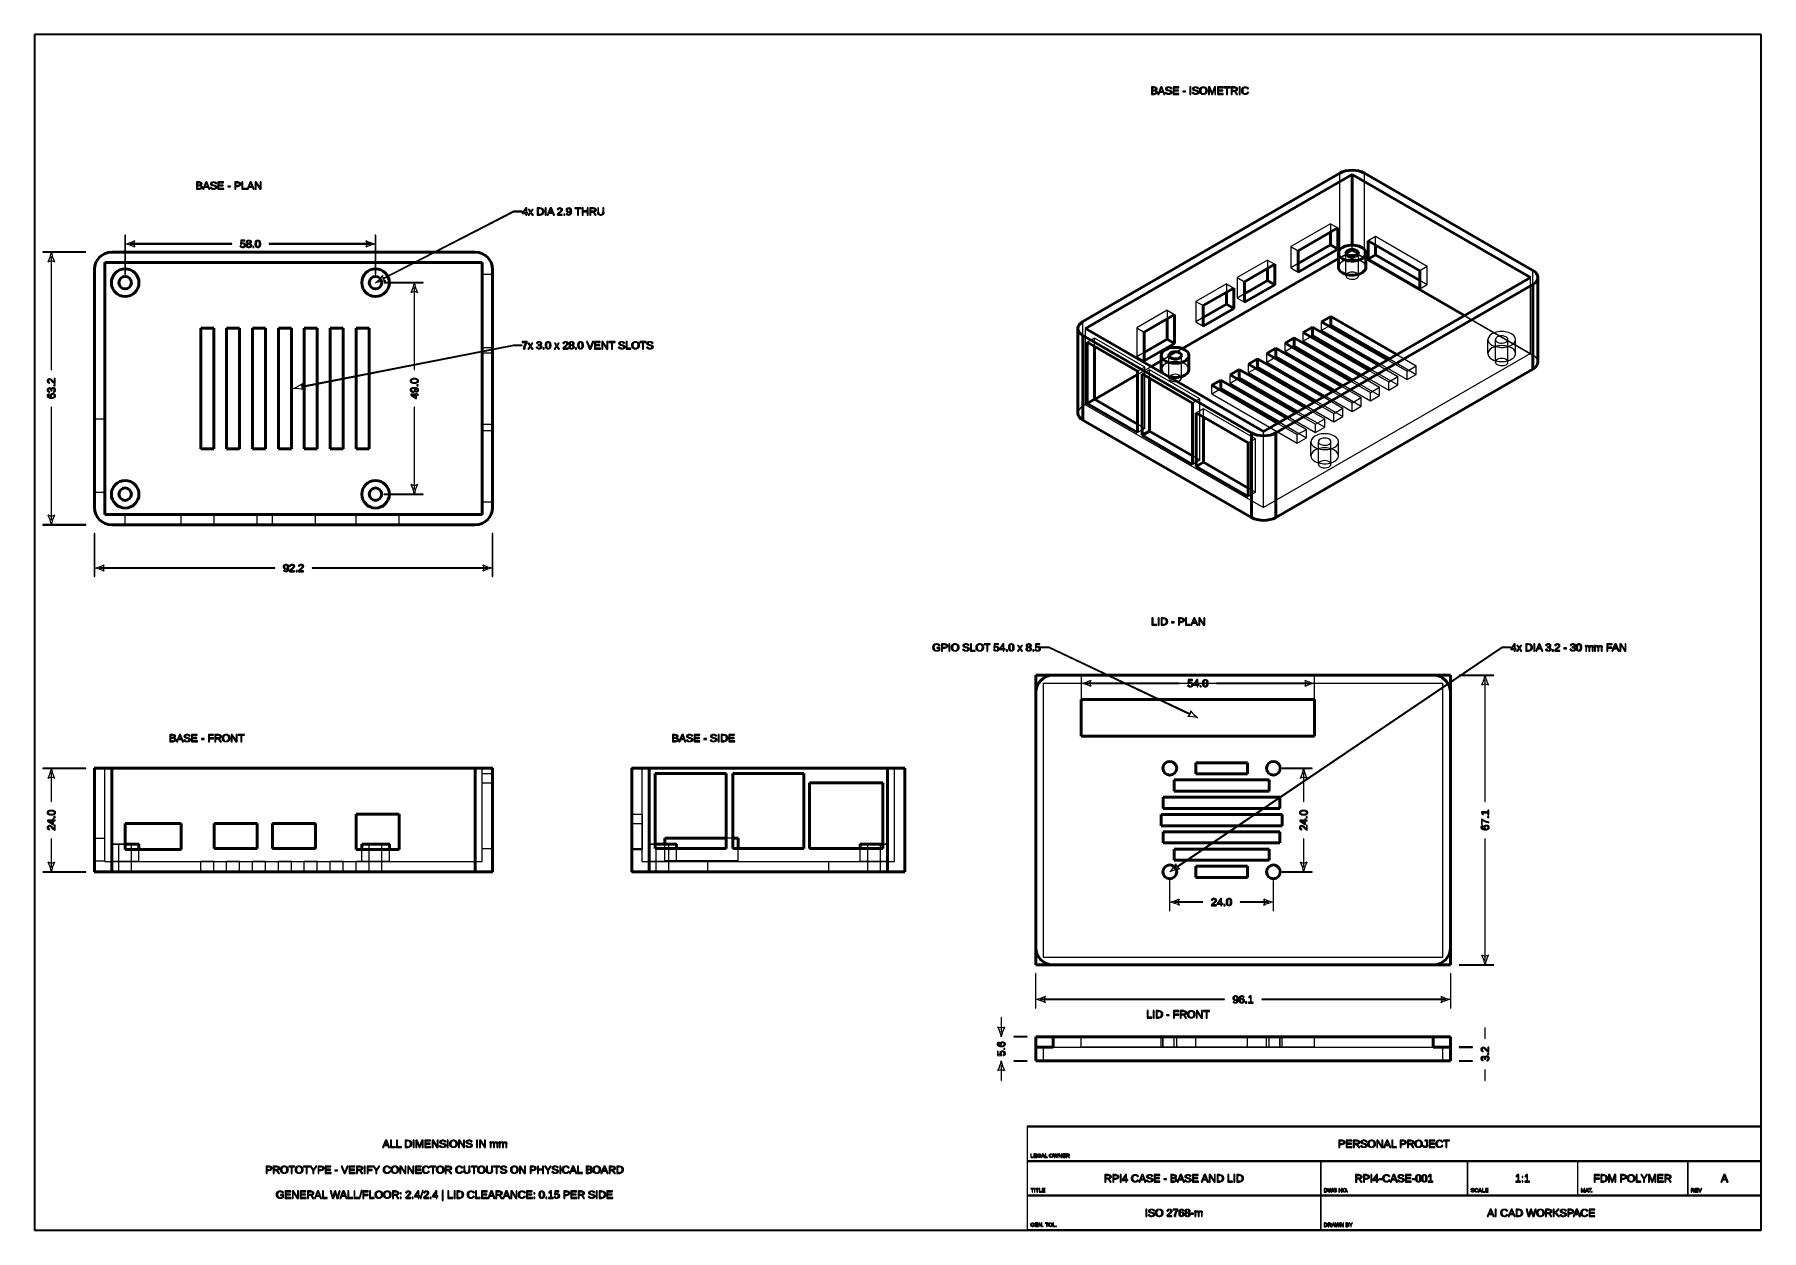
# Model space of a CAD drawing. Header units: millimetres. Extents: x 10 to 410, y 10 to 287.
import ezdxf

# ---------------------------------------------------------------- set-up
doc = ezdxf.new("R2010")
doc.units = ezdxf.units.MM
for name, color, linetype, lineweight in [('border', 7, 'Continuous', 35), ('dimensions', 7, 'Continuous', 13), ('hidden', 7, 'Continuous', 25), ('part', 7, 'Continuous', 50)]:
    doc.layers.add(name, color=color, linetype=linetype, lineweight=lineweight)

msp = doc.modelspace()

# ---------------------------------------------------------------- linework, layer by layer
at = {"layer": 'border'}
for p, q in [((10, 287), (10, 10)), ((410, 287), (10, 287)), ((410, 10), (410, 287)), ((10, 10), (410, 10))]:
    msp.add_line(p, q, dxfattribs=at)
at = {"layer": 'dimensions'}
for p, q in [((268.76, 274.86), (268.76, 273.14)), ((269.38, 274.86), (268.76, 274.86)), ((268.76, 273.14), (269.46, 273.14)), ((268.99, 274.67), (269.38, 274.67)), ((268.99, 274.13), (268.99, 274.67)), ((269.38, 274.13), (268.99, 274.13)), ((268.99, 273.95), (269.43, 273.95)), ((268.99, 273.33), (268.99, 273.95)), ((269.45, 273.33), (268.99, 273.33)), ((270.93, 274.86), (270.23, 273.14)), ((270.23, 273.14), (270.47, 273.14)), ((270.47, 273.14), (270.67, 273.64)), ((270.67, 273.64), (271.45, 273.64)), ((270.74, 273.82), (270.96, 274.39)), ((271.38, 273.82), (270.74, 273.82)), ((271.19, 274.86), (270.93, 274.86)), ((271.05, 274.65), (271.06, 274.68)), ((271.06, 274.68), (271.09, 274.58)), ((271.16, 274.39), (271.38, 273.82)), ((271.88, 273.14), (271.19, 274.86)), ((271.45, 273.64), (271.65, 273.14)), ((271.65, 273.14), (271.88, 273.14)), ((272.23, 273.6), (272, 273.55)), ((273.17, 274.45), (273.4, 274.49)), ((273.76, 274.86), (273.76, 273.14)), ((275.07, 274.86), (273.76, 274.86)), ((273.76, 273.14), (275.12, 273.14)), ((274, 274.67), (275.07, 274.67)), ((274, 274.12), (274, 274.67)), ((274.99, 274.12), (274, 274.12)), ((274, 273.93), (274.99, 273.93)), ((274, 273.33), (274, 273.93)), ((275.12, 273.33), (274, 273.33)), ((274.99, 273.93), (274.99, 274.12)), ((275.07, 274.67), (275.07, 274.86)), ((275.12, 273.14), (275.12, 273.33)), ((276.03, 273.9), (276.03, 273.71)), ((276.64, 273.9), (276.03, 273.9)), ((276.03, 273.71), (276.64, 273.71)), ((276.64, 273.71), (276.64, 273.9)), ((277.68, 274.86), (277.68, 273.14)), ((277.91, 274.86), (277.68, 274.86)), ((277.68, 273.14), (277.91, 273.14)), ((277.91, 273.14), (277.91, 274.86)), ((278.48, 273.6), (278.25, 273.55)), ((279.42, 274.45), (279.65, 274.49)), ((281.96, 274.86), (281.96, 273.14)), ((282.26, 274.86), (281.96, 274.86)), ((281.96, 273.14), (282.17, 273.14)), ((282.16, 274.65), (282.2, 274.52)), ((282.16, 274.52), (282.16, 274.65)), ((282.17, 274.29), (282.16, 274.52)), ((282.17, 273.14), (282.17, 274.29)), ((282.2, 274.52), (282.27, 274.31)), ((282.72, 273.67), (282.26, 274.86)), ((282.27, 274.31), (282.72, 273.14)), ((282.72, 273.14), (282.88, 273.14)), ((283.33, 274.86), (282.88, 273.67)), ((282.88, 273.14), (283.32, 274.31)), ((283.63, 274.86), (283.33, 274.86)), ((283.42, 274.29), (283.42, 273.14)), ((283.42, 273.14), (283.63, 273.14)), ((283.63, 273.14), (283.63, 274.86)), ((284.04, 274.86), (284.04, 273.14)), ((285.35, 274.86), (284.04, 274.86)), ((284.04, 273.14), (285.4, 273.14)), ((284.27, 274.67), (285.35, 274.67)), ((284.27, 274.12), (284.27, 274.67)), ((285.27, 274.12), (284.27, 274.12)), ((284.27, 273.93), (285.27, 273.93)), ((284.27, 273.33), (284.27, 273.93)), ((285.4, 273.33), (284.27, 273.33)), ((285.27, 273.93), (285.27, 274.12)), ((285.35, 274.67), (285.35, 274.86)), ((285.4, 273.14), (285.4, 273.33)), ((285.56, 274.86), (285.56, 274.67)), ((286.97, 274.86), (285.56, 274.86)), ((285.56, 274.67), (286.15, 274.67)), ((286.15, 274.67), (286.15, 273.14)), ((286.15, 273.14), (286.38, 273.14)), ((286.38, 274.67), (286.97, 274.67)), ((286.38, 273.14), (286.38, 274.67)), ((286.97, 274.67), (286.97, 274.86)), ((287.24, 274.86), (287.24, 273.14)), ((288.04, 274.86), (287.24, 274.86)), ((287.24, 273.14), (287.47, 273.14)), ((287.47, 274.67), (288.02, 274.67)), ((287.47, 274.04), (287.47, 274.67)), ((288.03, 274.04), (287.47, 274.04)), ((287.47, 273.85), (288, 273.85)), ((287.47, 273.14), (287.47, 273.85)), ((288, 273.85), (288.45, 273.14)), ((288.72, 273.14), (288.23, 273.88)), ((288.45, 273.14), (288.72, 273.14)), ((289.07, 274.86), (289.07, 273.14)), ((289.3, 274.86), (289.07, 274.86)), ((289.07, 273.14), (289.3, 273.14)), ((289.3, 273.14), (289.3, 274.86)), ((291, 274.39), (291.22, 274.46)), ((291.24, 273.57), (291.05, 273.66)), ((47.49, 252.86), (47.49, 251.14)), ((48.12, 252.86), (47.49, 252.86)), ((47.73, 252.67), (48.12, 252.67)), ((47.73, 252.13), (47.73, 252.67)), ((48.12, 252.13), (47.73, 252.13)), ((49.66, 252.86), (48.96, 251.14)), ((49.47, 251.82), (49.69, 252.39)), ((49.93, 252.86), (49.66, 252.86)), ((49.78, 252.65), (49.79, 252.68)), ((49.79, 252.68), (49.82, 252.58)), ((49.89, 252.39), (50.11, 251.82)), ((50.62, 251.14), (49.93, 252.86)), ((51.91, 252.45), (52.14, 252.49)), ((52.5, 252.86), (52.5, 251.14)), ((53.8, 252.86), (52.5, 252.86)), ((52.73, 252.67), (53.8, 252.67)), ((52.73, 252.12), (52.73, 252.67)), ((53.73, 252.12), (52.73, 252.12)), ((53.73, 251.93), (53.73, 252.12)), ((53.8, 252.67), (53.8, 252.86)), ((56.38, 252.86), (56.38, 251.14)), ((57.11, 252.86), (56.38, 252.86)), ((56.62, 252.67), (57.08, 252.67)), ((56.62, 251.99), (56.62, 252.67)), ((58.05, 252.86), (58.05, 251.14)), ((58.29, 252.86), (58.05, 252.86)), ((58.29, 251.33), (58.29, 252.86)), ((59.94, 252.86), (59.24, 251.14)), ((59.75, 251.82), (59.97, 252.39)), ((60.21, 252.86), (59.94, 252.86)), ((60.06, 252.65), (60.07, 252.68)), ((60.07, 252.68), (60.11, 252.58)), ((60.18, 252.39), (60.4, 251.82)), ((60.9, 251.14), (60.21, 252.86)), ((61.11, 252.86), (61.11, 251.14)), ((61.38, 252.86), (61.11, 252.86)), ((61.31, 252.6), (62.23, 251.14)), ((61.31, 252.49), (61.31, 252.6)), ((61.32, 252.28), (61.31, 252.49)), ((61.32, 251.14), (61.32, 252.28)), ((62.31, 251.38), (61.38, 252.86)), ((62.3, 252.86), (62.3, 251.73)), ((62.51, 252.86), (62.3, 252.86)), ((62.51, 251.14), (62.51, 252.86)), ((47.49, 251.14), (48.19, 251.14)), ((47.73, 251.95), (48.16, 251.95)), ((47.73, 251.33), (47.73, 251.95)), ((48.18, 251.33), (47.73, 251.33)), ((48.96, 251.14), (49.2, 251.14)), ((49.2, 251.14), (49.4, 251.64)), ((49.4, 251.64), (50.18, 251.64)), ((50.11, 251.82), (49.47, 251.82)), ((50.18, 251.64), (50.38, 251.14)), ((50.38, 251.14), (50.62, 251.14)), ((50.96, 251.6), (50.74, 251.55)), ((52.5, 251.14), (53.85, 251.14)), ((52.73, 251.93), (53.73, 251.93)), ((52.73, 251.33), (52.73, 251.93)), ((53.85, 251.33), (52.73, 251.33)), ((53.85, 251.14), (53.85, 251.33)), ((54.76, 251.9), (54.76, 251.71)), ((55.37, 251.9), (54.76, 251.9)), ((54.76, 251.71), (55.37, 251.71)), ((55.37, 251.71), (55.37, 251.9)), ((56.38, 251.14), (56.62, 251.14)), ((57.09, 251.99), (56.62, 251.99)), ((56.62, 251.81), (57.12, 251.81)), ((56.62, 251.14), (56.62, 251.81)), ((58.05, 251.14), (59.15, 251.14)), ((59.15, 251.33), (58.29, 251.33)), ((59.15, 251.14), (59.15, 251.33)), ((59.24, 251.14), (59.48, 251.14)), ((59.48, 251.14), (59.68, 251.64)), ((59.68, 251.64), (60.47, 251.64)), ((60.4, 251.82), (59.75, 251.82)), ((60.47, 251.64), (60.66, 251.14)), ((60.66, 251.14), (60.9, 251.14)), ((61.11, 251.14), (61.32, 251.14)), ((62.23, 251.14), (62.51, 251.14)), ((120.98, 246.04), (90.74, 230.46)), ((90.79, 230.37), (121.02, 245.96)), ((121.02, 245.96), (120.98, 246.04)), ((123, 246.05), (121, 246.05)), ((121, 246.05), (121, 245.95)), ((121, 245.95), (123, 245.95)), ((123.79, 246.86), (123, 245.7)), ((123, 245.95), (123, 246.05)), ((123, 245.7), (123, 245.53)), ((123, 245.53), (123.81, 245.53)), ((123.2, 245.7), (123.22, 245.73)), ((123.81, 245.7), (123.2, 245.7)), ((123.22, 245.73), (123.29, 245.82)), ((123.29, 245.82), (123.73, 246.47)), ((124.02, 246.86), (123.79, 246.86)), ((123.81, 246.61), (123.81, 245.7)), ((123.81, 245.53), (123.81, 245.14)), ((123.81, 245.14), (124.02, 245.14)), ((124.02, 245.7), (124.02, 246.86)), ((124.26, 245.7), (124.02, 245.7)), ((124.02, 245.53), (124.26, 245.53)), ((124.02, 245.14), (124.02, 245.53)), ((124.26, 245.53), (124.26, 245.7)), ((124.83, 245.82), (124.36, 245.14)), ((124.36, 245.14), (124.6, 245.14)), ((124.38, 246.46), (124.83, 245.82)), ((124.63, 246.46), (124.38, 246.46)), ((124.6, 245.14), (124.96, 245.68)), ((124.96, 245.95), (124.63, 246.46)), ((125.28, 246.46), (124.96, 245.95)), ((124.96, 245.68), (125.31, 245.14)), ((125.08, 245.82), (125.53, 246.46)), ((125.56, 245.14), (125.08, 245.82)), ((125.53, 246.46), (125.28, 246.46)), ((125.31, 245.14), (125.56, 245.14)), ((126.48, 246.86), (126.48, 245.14)), ((127.05, 246.86), (126.48, 246.86)), ((126.48, 245.14), (127.13, 245.14)), ((126.72, 246.67), (127.05, 246.67)), ((126.72, 245.33), (126.72, 246.67)), ((127.1, 245.33), (126.72, 245.33)), ((128.31, 246.86), (128.31, 245.14)), ((128.55, 246.86), (128.31, 246.86)), ((128.31, 245.14), (128.55, 245.14)), ((128.55, 245.14), (128.55, 246.86)), ((129.48, 246.86), (128.78, 245.14)), ((128.78, 245.14), (129.02, 245.14)), ((129.02, 245.14), (129.22, 245.64)), ((129.22, 245.64), (130.01, 245.64)), ((129.29, 245.82), (129.51, 246.39)), ((129.94, 245.82), (129.29, 245.82)), ((129.75, 246.86), (129.48, 246.86)), ((129.6, 246.65), (129.61, 246.68)), ((129.61, 246.68), (129.65, 246.58)), ((129.72, 246.39), (129.94, 245.82)), ((130.44, 245.14), (129.75, 246.86)), ((130.01, 245.64), (130.2, 245.14)), ((130.2, 245.14), (130.44, 245.14)), ((131.13, 245.29), (131.13, 245.14)), ((131.13, 245.14), (132.27, 245.14)), ((131.14, 246.43), (131.36, 246.41)), ((132.27, 245.33), (131.37, 245.33)), ((132.27, 245.14), (132.27, 245.33)), ((132.62, 245.41), (132.62, 245.14)), ((132.86, 245.41), (132.62, 245.41)), ((132.62, 245.14), (132.86, 245.14)), ((132.86, 245.14), (132.86, 245.41)), ((133.45, 245.51), (133.24, 245.47)), ((135.18, 246.86), (135.18, 246.67)), ((136.6, 246.86), (135.18, 246.86)), ((135.18, 246.67), (135.77, 246.67)), ((135.77, 246.67), (135.77, 245.14)), ((135.77, 245.14), (136.01, 245.14)), ((136.01, 246.67), (136.6, 246.67)), ((136.01, 245.14), (136.01, 246.67)), ((136.6, 246.67), (136.6, 246.86)), ((136.86, 246.86), (136.86, 245.14)), ((137.09, 246.86), (136.86, 246.86)), ((136.86, 245.14), (137.09, 245.14)), ((137.09, 246.13), (137.09, 246.86)), ((138.02, 246.13), (137.09, 246.13)), ((137.09, 245.94), (138.02, 245.94)), ((137.09, 245.14), (137.09, 245.94)), ((138.02, 246.86), (138.02, 246.13)), ((138.26, 246.86), (138.02, 246.86)), ((138.02, 245.94), (138.02, 245.14)), ((138.02, 245.14), (138.26, 245.14)), ((138.26, 245.14), (138.26, 246.86)), ((138.66, 246.86), (138.66, 245.14)), ((139.47, 246.86), (138.66, 246.86)), ((138.66, 245.14), (138.9, 245.14)), ((138.9, 246.67), (139.45, 246.67)), ((138.9, 246.04), (138.9, 246.67)), ((139.46, 246.04), (138.9, 246.04)), ((138.9, 245.85), (139.43, 245.85)), ((138.9, 245.14), (138.9, 245.85)), ((139.43, 245.85), (139.88, 245.14)), ((140.15, 245.14), (139.66, 245.88)), ((139.88, 245.14), (140.15, 245.14)), ((140.46, 246.86), (140.46, 245.76)), ((140.69, 246.86), (140.46, 246.86)), ((140.69, 245.78), (140.69, 246.86)), ((141.65, 246.86), (141.65, 245.8)), ((141.88, 246.86), (141.65, 246.86)), ((141.88, 245.79), (141.88, 246.86)), ((31.05, 240.5), (30.95, 240.5)), ((30.95, 240.5), (30.95, 231.5)), ((31.05, 231.5), (31.05, 240.5)), ((89.05, 240.5), (88.95, 240.5)), ((88.95, 240.5), (88.95, 231.5)), ((89.05, 231.5), (89.05, 240.5)), ((21.9, 236.65), (11.9, 236.65)), ((11.9, 236.65), (11.9, 236.55)), ((11.9, 236.55), (21.9, 236.55)), ((21.9, 236.55), (21.9, 236.65)), ((32.12, 238.55), (32.12, 238.45)), ((55.67, 238.55), (32.12, 238.55)), ((32.12, 238.45), (55.67, 238.45)), ((32.97, 238.5), (33.25, 239.25)), ((33.25, 237.75), (32.97, 238.5)), ((55.67, 238.45), (55.67, 238.55)), ((57.89, 238.05), (57.67, 238.02)), ((57.77, 239.36), (57.72, 238.43)), ((57.72, 238.43), (57.93, 238.43)), ((58.75, 239.36), (57.77, 239.36)), ((57.94, 238.63), (57.97, 239.17)), ((57.97, 239.17), (58.75, 239.17)), ((58.75, 239.17), (58.75, 239.36)), ((59.41, 238.54), (59.41, 238.54)), ((59.89, 238.54), (59.89, 238.55)), ((60.57, 237.91), (60.57, 237.64)), ((60.81, 237.91), (60.57, 237.91)), ((60.57, 237.64), (60.81, 237.64)), ((60.81, 237.64), (60.81, 237.91)), ((64.33, 238.55), (64.33, 238.45)), ((87.88, 238.55), (64.33, 238.55)), ((64.33, 238.45), (87.88, 238.45)), ((86.75, 239.25), (87.03, 238.5)), ((87.03, 238.5), (86.75, 237.75)), ((87.88, 238.45), (87.88, 238.55)), ((13.15, 234.35), (13.9, 234.63)), ((13.95, 235.47), (13.85, 235.47)), ((13.85, 235.47), (13.85, 209.31)), ((13.9, 234.63), (14.65, 234.35)), ((13.95, 209.31), (13.95, 235.47)), ((30.95, 231.5), (31.05, 231.5)), ((88.95, 231.5), (89.05, 231.5)), ((90.74, 230.46), (90.66, 231.2)), ((91.34, 229.86), (90.79, 230.37)), ((91, 229.55), (91, 229.45)), ((100, 229.55), (91, 229.55)), ((91, 229.45), (100, 229.45)), ((98.05, 228.38), (97.95, 228.38)), ((97.95, 228.38), (97.95, 209.36)), ((98.05, 209.36), (98.05, 228.38)), ((100, 229.45), (100, 229.55)), ((97.25, 227.25), (98, 227.53)), ((98, 227.53), (98.75, 227.25)), ((120.99, 215.05), (71.94, 205.43)), ((71.96, 205.33), (121.01, 214.95)), ((121.01, 214.95), (120.99, 215.05)), ((123, 215.05), (121, 215.05)), ((121, 215.05), (121, 214.95)), ((121, 214.95), (123, 214.95)), ((123, 215.86), (123, 215.67)), ((124.14, 215.86), (123, 215.86)), ((123, 215.67), (123.92, 215.67)), ((123, 214.95), (123, 215.05)), ((123.32, 214.14), (123.55, 214.14)), ((124.14, 215.68), (124.14, 215.86)), ((124.76, 214.82), (124.29, 214.14)), ((124.29, 214.14), (124.53, 214.14)), ((124.31, 215.46), (124.76, 214.82)), ((124.56, 215.46), (124.31, 215.46)), ((124.53, 214.14), (124.88, 214.68)), ((124.88, 214.95), (124.56, 215.46)), ((125.21, 215.46), (124.88, 214.95)), ((124.88, 214.68), (125.24, 214.14)), ((125.01, 214.82), (125.46, 215.46)), ((125.49, 214.14), (125.01, 214.82)), ((125.46, 215.46), (125.21, 215.46)), ((125.24, 214.14), (125.49, 214.14)), ((126.53, 214.6), (126.3, 214.58)), ((126.33, 215.44), (126.55, 215.42)), ((126.71, 215.11), (126.71, 214.92)), ((126.83, 215.11), (126.71, 215.11)), ((126.71, 214.92), (126.84, 214.92)), ((127.08, 215.02), (127.08, 215.02)), ((127.83, 214.41), (127.83, 214.14)), ((128.06, 214.41), (127.83, 214.41)), ((127.83, 214.14), (128.06, 214.14)), ((128.06, 214.14), (128.06, 214.41)), ((130.87, 214.82), (130.4, 214.14)), ((130.4, 214.14), (130.64, 214.14)), ((130.43, 215.46), (130.87, 214.82)), ((130.67, 215.46), (130.43, 215.46)), ((130.64, 214.14), (131, 214.68)), ((131, 214.95), (130.67, 215.46)), ((131.33, 215.46), (131, 214.95)), ((131, 214.68), (131.35, 214.14)), ((131.12, 214.82), (131.57, 215.46)), ((131.6, 214.14), (131.12, 214.82)), ((131.57, 215.46), (131.33, 215.46)), ((131.35, 214.14), (131.6, 214.14)), ((132.45, 214.29), (132.45, 214.14)), ((132.45, 214.14), (133.59, 214.14)), ((132.46, 215.43), (132.68, 215.41)), ((133.59, 214.33), (132.69, 214.33)), ((133.59, 214.14), (133.59, 214.33)), ((134.16, 215.04), (134.16, 215.04)), ((134.65, 215.04), (134.65, 215.05)), ((135.33, 214.41), (135.33, 214.14)), ((135.57, 214.41), (135.33, 214.41)), ((135.33, 214.14), (135.57, 214.14)), ((135.57, 214.14), (135.57, 214.41)), ((137.89, 215.86), (138.59, 214.14)), ((138.14, 215.86), (137.89, 215.86)), ((138.61, 214.65), (138.14, 215.86)), ((138.59, 214.14), (138.84, 214.14)), ((138.72, 214.34), (138.61, 214.65)), ((138.82, 214.65), (138.72, 214.34)), ((139.29, 215.86), (138.82, 214.65)), ((138.84, 214.14), (139.54, 215.86)), ((139.54, 215.86), (139.29, 215.86)), ((139.75, 215.86), (139.75, 214.14)), ((141.06, 215.86), (139.75, 215.86)), ((139.75, 214.14), (141.11, 214.14)), ((139.99, 215.67), (141.06, 215.67)), ((139.99, 215.12), (139.99, 215.67)), ((140.99, 215.12), (139.99, 215.12)), ((139.99, 214.93), (140.99, 214.93)), ((139.99, 214.33), (139.99, 214.93)), ((141.11, 214.33), (139.99, 214.33)), ((140.99, 214.93), (140.99, 215.12)), ((141.06, 215.67), (141.06, 215.86)), ((141.11, 214.14), (141.11, 214.33)), ((141.42, 215.86), (141.42, 214.14)), ((141.69, 215.86), (141.42, 215.86)), ((141.42, 214.14), (141.63, 214.14)), ((141.62, 215.6), (142.54, 214.14)), ((141.62, 215.49), (141.62, 215.6)), ((141.63, 215.28), (141.62, 215.49)), ((141.63, 214.14), (141.63, 215.28)), ((142.62, 214.38), (141.69, 215.86)), ((142.54, 214.14), (142.82, 214.14)), ((142.61, 215.86), (142.61, 214.73)), ((142.82, 215.86), (142.61, 215.86)), ((142.82, 214.14), (142.82, 215.86)), ((143.08, 215.86), (143.08, 215.67)), ((144.49, 215.86), (143.08, 215.86)), ((143.08, 215.67), (143.67, 215.67)), ((143.67, 215.67), (143.67, 214.14)), ((143.67, 214.14), (143.9, 214.14)), ((143.9, 215.67), (144.49, 215.67)), ((143.9, 214.14), (143.9, 215.67)), ((144.49, 215.67), (144.49, 215.86)), ((145.54, 214.6), (145.31, 214.55)), ((146.48, 215.45), (146.71, 215.49)), ((147.07, 215.86), (147.07, 214.14)), ((147.3, 215.86), (147.07, 215.86)), ((147.07, 214.14), (148.17, 214.14)), ((147.3, 214.33), (147.3, 215.86)), ((148.17, 214.33), (147.3, 214.33)), ((148.17, 214.14), (148.17, 214.33)), ((150.26, 215.86), (150.26, 215.67)), ((151.67, 215.86), (150.26, 215.86)), ((150.26, 215.67), (150.85, 215.67)), ((150.85, 215.67), (150.85, 214.14)), ((150.85, 214.14), (151.08, 214.14)), ((151.08, 215.67), (151.67, 215.67)), ((151.08, 214.14), (151.08, 215.67)), ((151.67, 215.67), (151.67, 215.86)), ((152.07, 214.6), (151.84, 214.55)), ((153.01, 215.45), (153.24, 215.49)), ((13.85, 209.31), (13.95, 209.31)), ((97.95, 209.36), (98.05, 209.36)), ((13.46, 204.08), (13.48, 204.3)), ((13.47, 206.18), (13.49, 206.4)), ((13.79, 204.58), (13.79, 204.46)), ((13.79, 204.46), (13.98, 204.46)), ((13.88, 204.83), (13.88, 204.83)), ((13.98, 204.46), (13.98, 204.59)), ((14.3, 204.28), (14.32, 204.05)), ((14.49, 205.81), (14.49, 205.58)), ((14.76, 205.81), (14.49, 205.81)), ((14.49, 205.58), (14.76, 205.58)), ((14.57, 207.31), (14.57, 206.41)), ((14.76, 207.31), (14.57, 207.31)), ((14.61, 206.17), (14.76, 206.17)), ((14.76, 206.17), (14.76, 207.31)), ((14.76, 205.58), (14.76, 205.81)), ((71.94, 205.43), (72.06, 206.17)), ((72.35, 204.7), (71.96, 205.33)), ((98.49, 204.34), (98.53, 204.13)), ((98.59, 205.83), (98.59, 205.6)), ((98.86, 205.83), (98.59, 205.83)), ((98.59, 205.6), (98.86, 205.6)), ((98.86, 205.6), (98.86, 205.83)), ((13.4, 203.59), (13.37, 203.8)), ((13.95, 200.69), (13.85, 200.69)), ((13.85, 200.69), (13.85, 174.53)), ((13.95, 174.53), (13.95, 200.69)), ((97.14, 203.66), (97.14, 203.43)), ((98.3, 203.66), (97.14, 203.66)), ((97.14, 203.43), (98.3, 202.64)), ((97.39, 203.46), (98.3, 203.46)), ((98.18, 202.93), (97.53, 203.37)), ((98.05, 200.64), (97.95, 200.64)), ((97.95, 200.64), (97.95, 181.62)), ((98.05, 181.62), (98.05, 200.64)), ((98.27, 202.87), (98.18, 202.93)), ((98.3, 202.85), (98.27, 202.87)), ((98.3, 203.9), (98.3, 203.66)), ((98.47, 203.9), (98.3, 203.9)), ((98.3, 203.46), (98.3, 202.85)), ((98.3, 202.64), (98.47, 202.64)), ((98.47, 203.66), (98.47, 203.9)), ((98.86, 203.66), (98.47, 203.66)), ((98.47, 203.46), (98.86, 203.46)), ((98.47, 202.64), (98.47, 203.46)), ((98.86, 203.46), (98.86, 203.66)), ((91, 180.55), (91, 180.45)), ((100, 180.55), (91, 180.55)), ((91, 180.45), (100, 180.45)), ((98, 182.47), (97.25, 182.75)), ((97.95, 181.62), (98.05, 181.62)), ((98.75, 182.75), (98, 182.47)), ((100, 180.45), (100, 180.55)), ((21.9, 173.45), (11.9, 173.45)), ((11.9, 173.45), (11.9, 173.35)), ((11.9, 173.35), (21.9, 173.35)), ((13.9, 175.37), (13.15, 175.65)), ((13.85, 174.53), (13.95, 174.53)), ((14.65, 175.65), (13.9, 175.37)), ((21.9, 173.35), (21.9, 173.45)), ((23.95, 171.4), (23.85, 171.4)), ((23.85, 171.4), (23.85, 161.4)), ((23.95, 161.4), (23.95, 171.4)), ((116.15, 171.4), (116.05, 171.4)), ((116.05, 171.4), (116.05, 161.4)), ((116.15, 161.4), (116.15, 171.4)), ((25.87, 163.4), (26.15, 164.15)), ((113.85, 164.15), (114.13, 163.4)), ((23.85, 161.4), (23.95, 161.4)), ((25.02, 163.45), (25.02, 163.35)), ((65.69, 163.45), (25.02, 163.45)), ((25.02, 163.35), (65.69, 163.35)), ((26.15, 162.65), (25.87, 163.4)), ((65.69, 163.35), (65.69, 163.45)), ((67.93, 162.91), (67.72, 162.87)), ((69.09, 162.69), (69.09, 162.54)), ((69.09, 162.54), (70.23, 162.54)), ((69.1, 163.83), (69.32, 163.81)), ((70.23, 162.73), (69.33, 162.73)), ((70.23, 162.54), (70.23, 162.73)), ((70.58, 162.81), (70.58, 162.54)), ((70.82, 162.81), (70.58, 162.81)), ((70.58, 162.54), (70.82, 162.54)), ((70.82, 162.54), (70.82, 162.81)), ((71.17, 162.69), (71.17, 162.54)), ((71.17, 162.54), (72.31, 162.54)), ((71.18, 163.83), (71.41, 163.81)), ((72.31, 162.73), (71.41, 162.73)), ((72.31, 162.54), (72.31, 162.73)), ((74.31, 163.45), (74.31, 163.35)), ((114.97, 163.45), (74.31, 163.45)), ((74.31, 163.35), (114.97, 163.35)), ((114.13, 163.4), (113.85, 162.65)), ((114.97, 163.35), (114.97, 163.45)), ((116.05, 161.4), (116.15, 161.4)), ((268.88, 151.86), (268.88, 150.14)), ((269.12, 151.86), (268.88, 151.86)), ((268.88, 150.14), (269.99, 150.14)), ((269.12, 150.33), (269.12, 151.86)), ((269.99, 150.33), (269.12, 150.33)), ((269.99, 150.14), (269.99, 150.33)), ((270.3, 151.86), (270.3, 150.14)), ((270.53, 151.86), (270.3, 151.86)), ((270.3, 150.14), (270.53, 150.14)), ((270.53, 150.14), (270.53, 151.86)), ((270.97, 151.86), (270.97, 150.14)), ((271.54, 151.86), (270.97, 151.86)), ((270.97, 150.14), (271.61, 150.14)), ((271.2, 151.67), (271.53, 151.67)), ((271.2, 150.33), (271.2, 151.67)), ((271.58, 150.33), (271.2, 150.33)), ((273.37, 150.9), (273.37, 150.71)), ((273.98, 150.9), (273.37, 150.9)), ((273.37, 150.71), (273.98, 150.71)), ((273.98, 150.71), (273.98, 150.9)), ((275, 151.86), (275, 150.14)), ((275.72, 151.86), (275, 151.86)), ((275, 150.14), (275.23, 150.14)), ((275.23, 151.67), (275.69, 151.67)), ((275.23, 150.99), (275.23, 151.67)), ((275.7, 150.99), (275.23, 150.99)), ((275.23, 150.81), (275.73, 150.81)), ((275.23, 150.14), (275.23, 150.81)), ((276.66, 151.86), (276.66, 150.14)), ((276.9, 151.86), (276.66, 151.86)), ((276.66, 150.14), (277.76, 150.14)), ((276.9, 150.33), (276.9, 151.86)), ((277.76, 150.33), (276.9, 150.33)), ((277.76, 150.14), (277.76, 150.33)), ((278.55, 151.86), (277.85, 150.14)), ((277.85, 150.14), (278.09, 150.14)), ((278.09, 150.14), (278.29, 150.64)), ((278.29, 150.64), (279.08, 150.64)), ((278.36, 150.82), (278.58, 151.39)), ((279.01, 150.82), (278.36, 150.82)), ((278.82, 151.86), (278.55, 151.86)), ((278.67, 151.65), (278.68, 151.68)), ((278.68, 151.68), (278.72, 151.58)), ((278.79, 151.39), (279.01, 150.82)), ((279.51, 150.14), (278.82, 151.86)), ((279.08, 150.64), (279.27, 150.14)), ((279.27, 150.14), (279.51, 150.14)), ((279.72, 151.86), (279.72, 150.14)), ((279.99, 151.86), (279.72, 151.86)), ((279.72, 150.14), (279.93, 150.14)), ((279.92, 151.6), (280.84, 150.14)), ((279.92, 151.49), (279.92, 151.6)), ((279.93, 151.28), (279.92, 151.49)), ((279.93, 150.14), (279.93, 151.28)), ((280.92, 150.39), (279.99, 151.86)), ((280.84, 150.14), (281.12, 150.14)), ((280.91, 151.86), (280.91, 150.73)), ((281.12, 151.86), (280.91, 151.86)), ((281.12, 150.14), (281.12, 151.86)), ((219.03, 145), (219.03, 144.8)), ((219.76, 145), (219.03, 145)), ((219.03, 144.8), (219.54, 144.8)), ((219.5, 145.41), (219.72, 145.48)), ((219.54, 144.8), (219.54, 144.49)), ((219.76, 144.41), (219.76, 145)), ((220.15, 145.86), (220.15, 144.14)), ((220.87, 145.86), (220.15, 145.86)), ((220.15, 144.14), (220.38, 144.14)), ((220.38, 145.67), (220.85, 145.67)), ((220.38, 144.99), (220.38, 145.67)), ((220.86, 144.99), (220.38, 144.99)), ((220.38, 144.81), (220.89, 144.81)), ((220.38, 144.14), (220.38, 144.81)), ((221.84, 145.86), (221.84, 144.14)), ((222.08, 145.86), (221.84, 145.86)), ((221.84, 144.14), (222.08, 144.14)), ((222.08, 144.14), (222.08, 145.86)), ((225.29, 144.6), (225.06, 144.55)), ((226.23, 145.45), (226.46, 145.49)), ((226.82, 145.86), (226.82, 144.14)), ((227.05, 145.86), (226.82, 145.86)), ((226.82, 144.14), (227.92, 144.14)), ((227.05, 144.33), (227.05, 145.86)), ((227.92, 144.33), (227.05, 144.33)), ((227.92, 144.14), (227.92, 144.33)), ((230, 145.86), (230, 145.67)), ((231.42, 145.86), (230, 145.86)), ((230, 145.67), (230.6, 145.67)), ((230.6, 145.67), (230.6, 144.14)), ((230.6, 144.14), (230.83, 144.14)), ((230.83, 145.67), (231.42, 145.67)), ((230.83, 144.14), (230.83, 145.67)), ((231.42, 145.67), (231.42, 145.86)), ((232.45, 144.55), (232.22, 144.52)), ((232.33, 145.86), (232.27, 144.93)), ((232.27, 144.93), (232.49, 144.93)), ((233.31, 145.86), (232.33, 145.86)), ((232.5, 145.13), (232.53, 145.67)), ((232.53, 145.67), (233.31, 145.67)), ((233.31, 145.67), (233.31, 145.86)), ((234.36, 145.86), (233.57, 144.7)), ((233.57, 144.7), (233.57, 144.53)), ((233.57, 144.53), (234.38, 144.53)), ((233.78, 144.7), (233.79, 144.73)), ((234.38, 144.7), (233.78, 144.7)), ((233.79, 144.73), (233.86, 144.82)), ((233.86, 144.82), (234.3, 145.47)), ((234.59, 145.86), (234.36, 145.86)), ((234.38, 145.61), (234.38, 144.7)), ((234.38, 144.53), (234.38, 144.14)), ((234.38, 144.14), (234.59, 144.14)), ((234.59, 144.7), (234.59, 145.86)), ((234.83, 144.7), (234.59, 144.7)), ((234.59, 144.53), (234.83, 144.53)), ((234.59, 144.14), (234.59, 144.53)), ((234.83, 144.53), (234.83, 144.7)), ((235.13, 144.41), (235.13, 144.14)), ((235.37, 144.41), (235.13, 144.41)), ((235.13, 144.14), (235.37, 144.14)), ((235.37, 144.14), (235.37, 144.41)), ((238.18, 144.82), (237.71, 144.14)), ((237.71, 144.14), (237.95, 144.14)), ((237.74, 145.46), (238.18, 144.82)), ((237.98, 145.46), (237.74, 145.46)), ((237.95, 144.14), (238.31, 144.68)), ((238.31, 144.95), (237.98, 145.46)), ((238.63, 145.46), (238.31, 144.95)), ((238.31, 144.68), (238.66, 144.14)), ((238.43, 144.82), (238.88, 145.46)), ((238.91, 144.14), (238.43, 144.82)), ((238.88, 145.46), (238.63, 145.46)), ((238.66, 144.14), (238.91, 144.14)), ((240.08, 145.04), (240.08, 145.04)), ((240.56, 145.04), (240.56, 145.05)), ((241.25, 144.41), (241.25, 144.14)), ((241.49, 144.41), (241.25, 144.41)), ((241.25, 144.14), (241.49, 144.14)), ((241.49, 144.14), (241.49, 144.41)), ((242.04, 144.55), (241.81, 144.52)), ((241.92, 145.86), (241.86, 144.93)), ((241.86, 144.93), (242.08, 144.93)), ((242.9, 145.86), (241.92, 145.86)), ((242.09, 145.13), (242.12, 145.67)), ((242.12, 145.67), (242.9, 145.67)), ((242.9, 145.67), (242.9, 145.86)), ((245, 145.05), (243, 145.05)), ((243, 145.05), (243, 144.95)), ((243, 144.95), (245, 144.95)), ((245.02, 145.05), (244.98, 144.95)), ((244.98, 144.95), (277.68, 129.5)), ((245, 144.95), (245, 145.05)), ((277.72, 129.59), (245.02, 145.05)), ((349.97, 145.04), (274.62, 94.15)), ((274.68, 94.07), (350.03, 144.96)), ((350.03, 144.96), (349.97, 145.04)), ((352, 145.05), (350, 145.05)), ((350, 145.05), (350, 144.95)), ((350, 144.95), (352, 144.95)), ((352.79, 145.86), (352, 144.7)), ((352, 144.95), (352, 145.05)), ((352, 144.7), (352, 144.53)), ((352, 144.53), (352.81, 144.53)), ((352.2, 144.7), (352.22, 144.73)), ((352.81, 144.7), (352.2, 144.7)), ((352.22, 144.73), (352.29, 144.82)), ((352.29, 144.82), (352.73, 145.47)), ((353.02, 145.86), (352.79, 145.86)), ((352.81, 145.61), (352.81, 144.7)), ((352.81, 144.53), (352.81, 144.14)), ((352.81, 144.14), (353.02, 144.14)), ((353.02, 144.7), (353.02, 145.86)), ((353.26, 144.7), (353.02, 144.7)), ((353.02, 144.53), (353.26, 144.53)), ((353.02, 144.14), (353.02, 144.53)), ((353.26, 144.53), (353.26, 144.7)), ((353.83, 144.82), (353.36, 144.14)), ((353.36, 144.14), (353.6, 144.14)), ((353.38, 145.46), (353.83, 144.82)), ((353.63, 145.46), (353.38, 145.46)), ((353.6, 144.14), (353.96, 144.68)), ((353.96, 144.95), (353.63, 145.46)), ((354.28, 145.46), (353.96, 144.95)), ((353.96, 144.68), (354.31, 144.14)), ((354.08, 144.82), (354.53, 145.46)), ((354.56, 144.14), (354.08, 144.82)), ((354.53, 145.46), (354.28, 145.46)), ((354.31, 144.14), (354.56, 144.14)), ((355.48, 145.86), (355.48, 144.14)), ((356.05, 145.86), (355.48, 145.86)), ((355.48, 144.14), (356.13, 144.14)), ((355.72, 145.67), (356.05, 145.67)), ((355.72, 144.33), (355.72, 145.67)), ((356.1, 144.33), (355.72, 144.33)), ((357.31, 145.86), (357.31, 144.14)), ((357.55, 145.86), (357.31, 145.86)), ((357.31, 144.14), (357.55, 144.14)), ((357.55, 144.14), (357.55, 145.86)), ((358.48, 145.86), (357.78, 144.14)), ((357.78, 144.14), (358.02, 144.14)), ((358.02, 144.14), (358.22, 144.64)), ((358.22, 144.64), (359.01, 144.64)), ((358.29, 144.82), (358.51, 145.39)), ((358.94, 144.82), (358.29, 144.82)), ((358.75, 145.86), (358.48, 145.86)), ((358.6, 145.65), (358.61, 145.68)), ((358.61, 145.68), (358.65, 145.58)), ((358.72, 145.39), (358.94, 144.82)), ((359.44, 144.14), (358.75, 145.86)), ((359.01, 144.64), (359.2, 144.14)), ((359.2, 144.14), (359.44, 144.14)), ((360.32, 144.6), (360.1, 144.58)), ((360.13, 145.44), (360.35, 145.42)), ((360.51, 145.11), (360.51, 144.92)), ((360.63, 145.11), (360.51, 145.11)), ((360.51, 144.92), (360.63, 144.92)), ((360.87, 145.02), (360.87, 145.02)), ((361.62, 144.41), (361.62, 144.14)), ((361.86, 144.41), (361.62, 144.41)), ((361.62, 144.14), (361.86, 144.14)), ((361.86, 144.14), (361.86, 144.41)), ((362.21, 144.29), (362.21, 144.14)), ((362.21, 144.14), (363.35, 144.14)), ((362.22, 145.43), (362.45, 145.41)), ((363.35, 144.33), (362.45, 144.33)), ((363.35, 144.14), (363.35, 144.33)), ((364.28, 144.9), (364.28, 144.71)), ((364.89, 144.9), (364.28, 144.9)), ((364.28, 144.71), (364.89, 144.71)), ((364.89, 144.71), (364.89, 144.9)), ((366.02, 144.6), (365.79, 144.58)), ((365.82, 145.44), (366.04, 145.42)), ((366.21, 145.11), (366.21, 144.92)), ((366.33, 145.11), (366.21, 145.11)), ((366.21, 144.92), (366.33, 144.92)), ((366.57, 145.02), (366.57, 145.02)), ((369.55, 145.46), (369.34, 145.46)), ((369.35, 145.18), (369.35, 144.14)), ((369.35, 144.14), (369.57, 144.14)), ((369.56, 145.23), (369.56, 145.23)), ((369.57, 144.14), (369.57, 144.9)), ((370.11, 144.98), (370.11, 144.14)), ((370.11, 144.14), (370.33, 144.14)), ((370.31, 145.23), (370.31, 145.23)), ((370.33, 144.14), (370.33, 144.9)), ((370.87, 144.98), (370.87, 144.14)), ((370.87, 144.14), (371.09, 144.14)), ((371.09, 144.14), (371.09, 145.02)), ((371.63, 145.46), (371.42, 145.46)), ((371.43, 145.18), (371.43, 144.14)), ((371.43, 144.14), (371.65, 144.14)), ((371.64, 145.23), (371.64, 145.23)), ((371.65, 144.14), (371.65, 144.9)), ((372.19, 144.98), (372.19, 144.14)), ((372.19, 144.14), (372.41, 144.14)), ((372.39, 145.23), (372.39, 145.23)), ((372.41, 144.14), (372.41, 144.9)), ((372.96, 144.98), (372.96, 144.14)), ((372.96, 144.14), (373.17, 144.14)), ((373.17, 144.14), (373.17, 145.02)), ((374.24, 145.86), (374.24, 144.14)), ((375.46, 145.86), (374.24, 145.86)), ((374.24, 144.14), (374.47, 144.14)), ((374.47, 145.67), (375.46, 145.67)), ((374.47, 145.03), (374.47, 145.67)), ((375.43, 145.03), (374.47, 145.03)), ((374.47, 144.84), (375.43, 144.84)), ((374.47, 144.14), (374.47, 144.84)), ((376.13, 145.86), (375.43, 144.14)), ((375.43, 144.84), (375.43, 145.03)), ((375.43, 144.14), (375.67, 144.14)), ((375.46, 145.67), (375.46, 145.86)), ((375.67, 144.14), (375.87, 144.64)), ((375.87, 144.64), (376.65, 144.64)), ((375.94, 144.82), (376.16, 145.39)), ((376.58, 144.82), (375.94, 144.82)), ((376.39, 145.86), (376.13, 145.86)), ((376.25, 145.65), (376.26, 145.68)), ((376.26, 145.68), (376.29, 145.58)), ((376.36, 145.39), (376.58, 144.82)), ((377.09, 144.14), (376.39, 145.86)), ((376.65, 144.64), (376.85, 144.14)), ((376.85, 144.14), (377.09, 144.14)), ((377.3, 145.86), (377.3, 144.14)), ((377.57, 145.86), (377.3, 145.86)), ((377.3, 144.14), (377.5, 144.14)), ((377.49, 145.6), (378.41, 144.14)), ((377.5, 145.49), (377.49, 145.6)), ((377.5, 145.28), (377.5, 145.49)), ((377.5, 144.14), (377.5, 145.28)), ((378.5, 144.38), (377.57, 145.86)), ((378.41, 144.14), (378.69, 144.14)), ((378.48, 145.86), (378.48, 144.73)), ((378.69, 145.86), (378.48, 145.86)), ((378.69, 144.14), (378.69, 145.86)), ((252.55, 138.7), (252.45, 138.7)), ((252.45, 138.7), (252.45, 130.7)), ((252.55, 130.7), (252.55, 138.7)), ((253.62, 136.75), (253.62, 136.65)), ((275.17, 136.75), (253.62, 136.75)), ((253.62, 136.65), (275.17, 136.65)), ((254.47, 136.7), (254.75, 137.45)), ((254.75, 135.95), (254.47, 136.7)), ((275.17, 136.65), (275.17, 136.75)), ((277.39, 136.25), (277.17, 136.22)), ((277.27, 137.56), (277.22, 136.63)), ((277.22, 136.63), (277.43, 136.63)), ((278.25, 137.56), (277.27, 137.56)), ((277.44, 136.83), (277.47, 137.37)), ((277.47, 137.37), (278.25, 137.37)), ((278.25, 137.37), (278.25, 137.56)), ((279.3, 137.56), (278.51, 136.4)), ((278.51, 136.4), (278.51, 136.23)), ((278.51, 136.23), (279.32, 136.23)), ((278.72, 136.4), (278.74, 136.43)), ((279.32, 136.4), (278.72, 136.4)), ((278.74, 136.43), (278.8, 136.52)), ((278.8, 136.52), (279.24, 137.17)), ((279.53, 137.56), (279.3, 137.56)), ((279.32, 137.31), (279.32, 136.4)), ((279.32, 136.23), (279.32, 135.84)), ((279.53, 136.4), (279.53, 137.56)), ((279.77, 136.4), (279.53, 136.4)), ((279.53, 136.23), (279.77, 136.23)), ((279.53, 135.84), (279.53, 136.23)), ((279.77, 136.23), (279.77, 136.4)), ((280.07, 136.11), (280.07, 135.84)), ((280.31, 136.11), (280.07, 136.11)), ((280.31, 135.84), (280.31, 136.11)), ((283.83, 136.75), (283.83, 136.65)), ((305.38, 136.75), (283.83, 136.75)), ((283.83, 136.65), (305.38, 136.65)), ((304.25, 137.45), (304.53, 136.7)), ((304.53, 136.7), (304.25, 135.95)), ((305.38, 136.65), (305.38, 136.75)), ((306.55, 138.7), (306.45, 138.7)), ((306.45, 138.7), (306.45, 130.7)), ((306.55, 130.7), (306.55, 138.7)), ((340.05, 138.6), (340.05, 138.5)), ((348.05, 138.6), (340.05, 138.6)), ((340.05, 138.5), (348.05, 138.5)), ((345.3, 136.3), (346.05, 136.58)), ((346.1, 137.43), (346, 137.43)), ((346, 137.43), (346, 109.31)), ((346.05, 136.58), (346.8, 136.3)), ((346.1, 109.31), (346.1, 137.43)), ((348.05, 138.5), (348.05, 138.6)), ((279.32, 135.84), (279.53, 135.84)), ((280.07, 135.84), (280.31, 135.84)), ((252.45, 130.7), (252.55, 130.7)), ((277.68, 129.5), (277.15, 128.98)), ((277.79, 130.34), (277.72, 129.59)), ((306.45, 130.7), (306.55, 130.7)), ((41.38, 124.86), (41.38, 123.14)), ((42.01, 124.86), (41.38, 124.86)), ((41.61, 124.67), (42.01, 124.67)), ((41.61, 124.13), (41.61, 124.67)), ((42.01, 124.13), (41.61, 124.13)), ((43.55, 124.86), (42.85, 123.14)), ((43.36, 123.82), (43.58, 124.39)), ((43.81, 124.86), (43.55, 124.86)), ((43.67, 124.65), (43.68, 124.68)), ((43.68, 124.68), (43.71, 124.58)), ((43.78, 124.39), (44, 123.82)), ((44.51, 123.14), (43.81, 124.86)), ((45.79, 124.45), (46.02, 124.49)), ((46.38, 124.86), (46.38, 123.14)), ((47.69, 124.86), (46.38, 124.86)), ((46.62, 124.67), (47.69, 124.67)), ((46.62, 124.12), (46.62, 124.67)), ((47.61, 124.12), (46.62, 124.12)), ((47.61, 123.93), (47.61, 124.12)), ((47.69, 124.67), (47.69, 124.86)), ((50.27, 124.86), (50.27, 123.14)), ((51.49, 124.86), (50.27, 124.86)), ((50.51, 124.67), (51.49, 124.67)), ((50.51, 124.03), (50.51, 124.67)), ((51.46, 124.03), (50.51, 124.03)), ((51.46, 123.84), (51.46, 124.03)), ((51.49, 124.67), (51.49, 124.86)), ((51.8, 124.86), (51.8, 123.14)), ((52.61, 124.86), (51.8, 124.86)), ((52.03, 124.67), (52.59, 124.67)), ((52.03, 124.04), (52.03, 124.67)), ((52.6, 124.04), (52.03, 124.04)), ((55.55, 124.86), (55.55, 123.14)), ((55.82, 124.86), (55.55, 124.86)), ((55.74, 124.6), (56.67, 123.14)), ((55.75, 124.49), (55.74, 124.6)), ((55.76, 124.28), (55.75, 124.49)), ((55.76, 123.14), (55.76, 124.28)), ((56.75, 123.38), (55.82, 124.86)), ((56.74, 124.86), (56.74, 123.73)), ((56.95, 124.86), (56.74, 124.86)), ((56.95, 123.14), (56.95, 124.86)), ((57.21, 124.86), (57.21, 124.67)), ((58.62, 124.86), (57.21, 124.86)), ((57.21, 124.67), (57.8, 124.67)), ((57.8, 124.67), (57.8, 123.14)), ((58.03, 124.67), (58.62, 124.67)), ((58.03, 123.14), (58.03, 124.67)), ((58.62, 124.67), (58.62, 124.86)), ((157.79, 124.86), (157.79, 123.14)), ((158.42, 124.86), (157.79, 124.86)), ((158.03, 124.67), (158.42, 124.67)), ((158.03, 124.13), (158.03, 124.67)), ((158.42, 124.13), (158.03, 124.13)), ((159.96, 124.86), (159.26, 123.14)), ((159.77, 123.82), (159.99, 124.39)), ((160.23, 124.86), (159.96, 124.86)), ((160.08, 124.65), (160.09, 124.68)), ((160.09, 124.68), (160.12, 124.58)), ((160.19, 124.39), (160.41, 123.82)), ((160.92, 123.14), (160.23, 124.86)), ((162.21, 124.45), (162.44, 124.49)), ((162.8, 124.86), (162.8, 123.14)), ((164.1, 124.86), (162.8, 124.86)), ((163.03, 124.67), (164.1, 124.67)), ((163.03, 124.12), (163.03, 124.67)), ((164.03, 124.12), (163.03, 124.12)), ((164.03, 123.93), (164.03, 124.12)), ((164.1, 124.67), (164.1, 124.86)), ((167.76, 124.45), (167.99, 124.49)), ((168.38, 124.86), (168.38, 123.14)), ((168.61, 124.86), (168.38, 124.86)), ((168.61, 123.14), (168.61, 124.86)), ((169.05, 124.86), (169.05, 123.14)), ((169.62, 124.86), (169.05, 124.86)), ((169.28, 124.67), (169.61, 124.67)), ((169.28, 123.33), (169.28, 124.67)), ((170.85, 124.86), (170.85, 123.14)), ((172.16, 124.86), (170.85, 124.86)), ((171.09, 124.67), (172.16, 124.67)), ((171.09, 124.12), (171.09, 124.67)), ((172.08, 124.12), (171.09, 124.12)), ((172.08, 123.93), (172.08, 124.12)), ((172.16, 124.67), (172.16, 124.86)), ((41.38, 123.14), (42.08, 123.14)), ((41.61, 123.95), (42.05, 123.95)), ((41.61, 123.33), (41.61, 123.95)), ((42.07, 123.33), (41.61, 123.33)), ((42.85, 123.14), (43.09, 123.14)), ((43.09, 123.14), (43.29, 123.64)), ((43.29, 123.64), (44.07, 123.64)), ((44, 123.82), (43.36, 123.82)), ((44.07, 123.64), (44.27, 123.14)), ((44.27, 123.14), (44.51, 123.14)), ((44.85, 123.6), (44.62, 123.55)), ((46.38, 123.14), (47.74, 123.14)), ((46.62, 123.93), (47.61, 123.93)), ((46.62, 123.33), (46.62, 123.93)), ((47.74, 123.33), (46.62, 123.33)), ((47.74, 123.14), (47.74, 123.33)), ((48.65, 123.9), (48.65, 123.71)), ((49.26, 123.9), (48.65, 123.9)), ((48.65, 123.71), (49.26, 123.71)), ((49.26, 123.71), (49.26, 123.9)), ((50.27, 123.14), (50.51, 123.14)), ((50.51, 123.84), (51.46, 123.84)), ((50.51, 123.14), (50.51, 123.84)), ((51.8, 123.14), (52.03, 123.14)), ((52.03, 123.85), (52.57, 123.85)), ((52.03, 123.14), (52.03, 123.85)), ((52.57, 123.85), (53.02, 123.14)), ((53.28, 123.14), (52.8, 123.88)), ((53.02, 123.14), (53.28, 123.14)), ((55.55, 123.14), (55.76, 123.14)), ((56.67, 123.14), (56.95, 123.14)), ((57.8, 123.14), (58.03, 123.14)), ((157.79, 123.14), (158.49, 123.14)), ((158.03, 123.95), (158.46, 123.95)), ((158.03, 123.33), (158.03, 123.95)), ((158.48, 123.33), (158.03, 123.33)), ((159.26, 123.14), (159.5, 123.14)), ((159.5, 123.14), (159.7, 123.64)), ((159.7, 123.64), (160.48, 123.64)), ((160.41, 123.82), (159.77, 123.82)), ((160.48, 123.64), (160.68, 123.14)), ((160.68, 123.14), (160.92, 123.14)), ((161.26, 123.6), (161.04, 123.55)), ((162.8, 123.14), (164.15, 123.14)), ((163.03, 123.93), (164.03, 123.93)), ((163.03, 123.33), (163.03, 123.93)), ((164.15, 123.33), (163.03, 123.33)), ((164.15, 123.14), (164.15, 123.33)), ((165.06, 123.9), (165.06, 123.71)), ((165.67, 123.9), (165.06, 123.9)), ((165.06, 123.71), (165.67, 123.71)), ((165.67, 123.71), (165.67, 123.9)), ((166.82, 123.6), (166.59, 123.55)), ((168.38, 123.14), (168.61, 123.14)), ((169.05, 123.14), (169.69, 123.14)), ((169.66, 123.33), (169.28, 123.33)), ((170.85, 123.14), (172.21, 123.14)), ((171.09, 123.93), (172.08, 123.93)), ((171.09, 123.33), (171.09, 123.93)), ((172.21, 123.33), (171.09, 123.33)), ((172.21, 123.14), (172.21, 123.33)), ((21.9, 117.05), (11.9, 117.05)), ((11.9, 117.05), (11.9, 116.95)), ((11.9, 116.95), (21.9, 116.95)), ((21.9, 116.95), (21.9, 117.05)), ((299, 117.05), (299, 116.95)), ((306, 117.05), (299, 117.05)), ((299, 116.95), (306, 116.95)), ((306, 116.95), (306, 117.05)), ((13.15, 114.75), (13.9, 115.03)), ((13.95, 115.88), (13.85, 115.88)), ((13.85, 115.88), (13.85, 109.32)), ((13.9, 115.03), (14.65, 114.75)), ((13.95, 109.32), (13.95, 115.88)), ((303.25, 114.75), (304, 115.03)), ((304.05, 115.88), (303.95, 115.88)), ((303.95, 115.88), (303.95, 109.32)), ((304, 115.03), (304.75, 114.75)), ((304.05, 109.32), (304.05, 115.88)), ((13.85, 109.32), (13.95, 109.32)), ((303.95, 109.32), (304.05, 109.32)), ((346, 109.31), (346.1, 109.31)), ((13.04, 105.02), (13.04, 104.79)), ((14.2, 105.02), (13.04, 105.02)), ((13.04, 104.79), (14.2, 104)), ((13.29, 104.81), (14.2, 104.81)), ((14.08, 104.29), (13.43, 104.73)), ((14.17, 104.22), (14.08, 104.29)), ((14.2, 104.2), (14.17, 104.22)), ((14.2, 105.26), (14.2, 105.02)), ((14.37, 105.26), (14.2, 105.26)), ((14.2, 104.81), (14.2, 104.2)), ((14.37, 105.02), (14.37, 105.26)), ((14.76, 105.02), (14.37, 105.02)), ((14.37, 104.81), (14.76, 104.81)), ((14.37, 104), (14.37, 104.81)), ((14.49, 105.8), (14.49, 105.56)), ((14.76, 105.8), (14.49, 105.8)), ((14.49, 105.56), (14.76, 105.56)), ((14.76, 105.56), (14.76, 105.8)), ((14.76, 104.81), (14.76, 105.02)), ((303.14, 105.02), (303.14, 104.79)), ((304.3, 105.02), (303.14, 105.02)), ((303.14, 104.79), (304.3, 104)), ((303.39, 104.81), (304.3, 104.81)), ((304.18, 104.29), (303.53, 104.73)), ((304.27, 104.22), (304.18, 104.29)), ((304.3, 104.2), (304.27, 104.22)), ((304.3, 105.26), (304.3, 105.02)), ((304.47, 105.26), (304.3, 105.26)), ((304.3, 104.81), (304.3, 104.2)), ((304.47, 105.02), (304.47, 105.26)), ((304.86, 105.02), (304.47, 105.02)), ((304.47, 104.81), (304.86, 104.81)), ((304.47, 104), (304.47, 104.81)), ((304.59, 105.8), (304.59, 105.56)), ((304.86, 105.8), (304.59, 105.8)), ((304.59, 105.56), (304.86, 105.56)), ((304.86, 105.56), (304.86, 105.8)), ((304.86, 104.81), (304.86, 105.02)), ((345.19, 106.89), (345.19, 106.69)), ((346.72, 106.89), (345.19, 106.89)), ((345.19, 106.69), (345.47, 106.28)), ((345.37, 105.22), (345.19, 105.22)), ((345.19, 105.22), (345.19, 104.08)), ((345.19, 104.08), (345.38, 104.08)), ((345.38, 104.08), (345.38, 105.01)), ((345.4, 106.67), (346.72, 106.67)), ((345.68, 106.28), (345.4, 106.67)), ((345.47, 106.28), (345.68, 106.28)), ((346.64, 105.81), (346.64, 105.57)), ((346.91, 105.81), (346.64, 105.81)), ((346.64, 105.57), (346.91, 105.57)), ((346.72, 107.31), (346.72, 106.89)), ((346.91, 107.31), (346.72, 107.31)), ((346.72, 106.67), (346.72, 106.23)), ((346.72, 106.23), (346.91, 106.23)), ((346.91, 106.23), (346.91, 107.31)), ((346.91, 105.57), (346.91, 105.81)), ((346.91, 104.4), (346.91, 104.63)), ((13.47, 102.69), (13.49, 102.91)), ((13.95, 100.68), (13.85, 100.68)), ((13.85, 100.68), (13.85, 94.12)), ((13.95, 94.12), (13.95, 100.68)), ((14.2, 104), (14.37, 104)), ((14.57, 103.82), (14.57, 102.92)), ((14.76, 103.82), (14.57, 103.82)), ((14.61, 102.68), (14.76, 102.68)), ((14.76, 102.68), (14.76, 103.82)), ((303.57, 102.69), (303.59, 102.91)), ((304.05, 100.68), (303.95, 100.68)), ((303.95, 100.68), (303.95, 94.12)), ((304.05, 94.12), (304.05, 100.68)), ((304.3, 104), (304.47, 104)), ((304.67, 103.82), (304.67, 102.92)), ((304.86, 103.82), (304.67, 103.82)), ((304.71, 102.68), (304.86, 102.68)), ((304.86, 102.68), (304.86, 103.82)), ((345.55, 103.59), (345.52, 103.8)), ((346.1, 100.69), (346, 100.69)), ((346, 100.69), (346, 72.57)), ((346.1, 72.57), (346.1, 100.69)), ((21.9, 93.05), (11.9, 93.05)), ((11.9, 93.05), (11.9, 92.95)), ((11.9, 92.95), (21.9, 92.95)), ((13.9, 94.97), (13.15, 95.25)), ((13.85, 94.12), (13.95, 94.12)), ((14.65, 95.25), (13.9, 94.97)), ((21.9, 92.95), (21.9, 93.05)), ((274.62, 94.15), (274.44, 94.88)), ((275.28, 93.64), (274.68, 94.07)), ((299, 93.05), (299, 92.95)), ((306, 93.05), (299, 93.05)), ((299, 92.95), (306, 92.95)), ((304, 94.97), (303.25, 95.25)), ((303.95, 94.12), (304.05, 94.12)), ((304.75, 95.25), (304, 94.97)), ((306, 92.95), (306, 93.05)), ((273.05, 91), (272.95, 91)), ((272.95, 91), (272.95, 84)), ((273.05, 84), (273.05, 91)), ((297.05, 91), (296.95, 91)), ((296.95, 91), (296.95, 84)), ((297.05, 84), (297.05, 91)), ((274.12, 86.05), (274.12, 85.95)), ((280.68, 86.05), (274.12, 86.05)), ((274.12, 85.95), (280.68, 85.95)), ((274.97, 86), (275.25, 86.75)), ((275.25, 85.25), (274.97, 86)), ((280.68, 85.95), (280.68, 86.05)), ((282.68, 85.29), (282.68, 85.14)), ((282.68, 85.14), (283.82, 85.14)), ((282.69, 86.43), (282.91, 86.41)), ((283.82, 85.33), (282.92, 85.33)), ((283.82, 85.14), (283.82, 85.33)), ((284.79, 86.86), (284, 85.7)), ((284, 85.7), (284, 85.53)), ((284, 85.53), (284.81, 85.53)), ((284.2, 85.7), (284.22, 85.73)), ((284.81, 85.7), (284.2, 85.7)), ((284.22, 85.73), (284.29, 85.82)), ((284.29, 85.82), (284.73, 86.47)), ((285.02, 86.86), (284.79, 86.86)), ((284.81, 86.61), (284.81, 85.7)), ((284.81, 85.53), (284.81, 85.14)), ((284.81, 85.14), (285.02, 85.14)), ((285.02, 85.7), (285.02, 86.86)), ((285.26, 85.7), (285.02, 85.7)), ((285.02, 85.53), (285.26, 85.53)), ((285.02, 85.14), (285.02, 85.53)), ((285.26, 85.53), (285.26, 85.7)), ((285.56, 85.41), (285.56, 85.14)), ((285.8, 85.41), (285.56, 85.41)), ((285.56, 85.14), (285.8, 85.14)), ((285.8, 85.14), (285.8, 85.41)), ((289.32, 86.05), (289.32, 85.95)), ((295.88, 86.05), (289.32, 86.05)), ((289.32, 85.95), (295.88, 85.95)), ((294.75, 86.75), (295.03, 86)), ((295.03, 86), (294.75, 85.25)), ((295.88, 85.95), (295.88, 86.05)), ((272.95, 84), (273.05, 84)), ((296.95, 84), (297.05, 84)), ((346.05, 73.42), (345.3, 73.7)), ((346, 72.57), (346.1, 72.57)), ((346.8, 73.7), (346.05, 73.42)), ((242, 69.45), (241.9, 69.45)), ((241.9, 69.45), (241.9, 61.45)), ((242, 61.45), (242, 69.45)), ((338.1, 69.45), (338, 69.45)), ((338, 69.45), (338, 61.45)), ((338.1, 61.45), (338.1, 69.45)), ((340.05, 71.5), (340.05, 71.4)), ((348.05, 71.5), (340.05, 71.5)), ((340.05, 71.4), (348.05, 71.4)), ((348.05, 71.4), (348.05, 71.5)), ((243.92, 63.45), (244.2, 64.2)), ((291.69, 64.31), (291.29, 64.03)), ((291.29, 63.82), (291.67, 64.1)), ((291.29, 64.03), (291.29, 63.82)), ((291.67, 64.1), (291.67, 62.78)), ((291.89, 64.31), (291.69, 64.31)), ((291.89, 62.78), (291.89, 64.31)), ((335.8, 64.2), (336.08, 63.45)), ((241.9, 61.45), (242, 61.45)), ((243.07, 63.5), (243.07, 63.4)), ((285.69, 63.5), (243.07, 63.5)), ((243.07, 63.4), (285.69, 63.4)), ((244.2, 62.7), (243.92, 63.45)), ((267.77, 60.86), (267.77, 59.14)), ((268, 60.86), (267.77, 60.86)), ((268, 59.33), (268, 60.86)), ((269.19, 60.86), (269.19, 59.14)), ((269.42, 60.86), (269.19, 60.86)), ((269.42, 59.14), (269.42, 60.86)), ((269.86, 60.86), (269.86, 59.14)), ((270.42, 60.86), (269.86, 60.86)), ((270.09, 60.67), (270.42, 60.67)), ((270.09, 59.33), (270.09, 60.67)), ((273.88, 60.86), (273.88, 59.14)), ((275.1, 60.86), (273.88, 60.86)), ((274.12, 60.67), (275.1, 60.67)), ((274.12, 60.03), (274.12, 60.67)), ((275.08, 60.03), (274.12, 60.03)), ((275.08, 59.84), (275.08, 60.03)), ((275.1, 60.67), (275.1, 60.86)), ((275.41, 60.86), (275.41, 59.14)), ((276.22, 60.86), (275.41, 60.86)), ((275.64, 60.67), (276.2, 60.67)), ((275.64, 60.04), (275.64, 60.67)), ((276.21, 60.04), (275.64, 60.04)), ((279.16, 60.86), (279.16, 59.14)), ((279.43, 60.86), (279.16, 60.86)), ((279.35, 60.6), (280.28, 59.14)), ((279.36, 60.49), (279.35, 60.6)), ((279.37, 60.28), (279.36, 60.49)), ((279.37, 59.14), (279.37, 60.28)), ((280.36, 59.38), (279.43, 60.86)), ((280.35, 60.86), (280.35, 59.73)), ((280.56, 60.86), (280.35, 60.86)), ((280.56, 59.14), (280.56, 60.86)), ((280.82, 60.86), (280.82, 60.67)), ((282.23, 60.86), (280.82, 60.86)), ((280.82, 60.67), (281.41, 60.67)), ((281.41, 60.67), (281.41, 59.14)), ((281.64, 60.67), (282.23, 60.67)), ((281.64, 59.14), (281.64, 60.67)), ((282.23, 60.67), (282.23, 60.86)), ((285.69, 63.4), (285.69, 63.5)), ((287.93, 62.96), (287.72, 62.92)), ((289.98, 63.95), (290.19, 63.98)), ((290.58, 62.86), (290.58, 62.59)), ((290.82, 62.86), (290.58, 62.86)), ((290.58, 62.59), (290.82, 62.59)), ((290.82, 62.59), (290.82, 62.86)), ((291.24, 62.78), (291.24, 62.59)), ((291.67, 62.78), (291.24, 62.78)), ((291.24, 62.59), (292.31, 62.59)), ((292.31, 62.78), (291.89, 62.78)), ((292.31, 62.59), (292.31, 62.78)), ((294.31, 63.5), (294.31, 63.4)), ((336.93, 63.5), (294.31, 63.5)), ((294.31, 63.4), (336.93, 63.4)), ((336.08, 63.45), (335.8, 62.7)), ((336.93, 63.4), (336.93, 63.5)), ((338, 61.45), (338.1, 61.45)), ((233.95, 56.77), (233.2, 57.05)), ((234, 59.3), (233.9, 59.3)), ((233.9, 59.3), (233.9, 55.93)), ((234.7, 57.05), (233.95, 56.77)), ((234, 55.93), (234, 59.3)), ((267.77, 59.14), (268.87, 59.14)), ((268.87, 59.33), (268, 59.33)), ((268.87, 59.14), (268.87, 59.33)), ((269.19, 59.14), (269.42, 59.14)), ((269.86, 59.14), (270.5, 59.14)), ((270.47, 59.33), (270.09, 59.33)), ((272.26, 59.9), (272.26, 59.71)), ((272.87, 59.9), (272.26, 59.9)), ((272.26, 59.71), (272.87, 59.71)), ((272.87, 59.71), (272.87, 59.9)), ((273.88, 59.14), (274.12, 59.14)), ((274.12, 59.84), (275.08, 59.84)), ((274.12, 59.14), (274.12, 59.84)), ((275.41, 59.14), (275.64, 59.14)), ((275.64, 59.85), (276.18, 59.85)), ((275.64, 59.14), (275.64, 59.85)), ((276.18, 59.85), (276.63, 59.14)), ((276.89, 59.14), (276.41, 59.88)), ((276.63, 59.14), (276.89, 59.14)), ((279.16, 59.14), (279.37, 59.14)), ((280.28, 59.14), (280.56, 59.14)), ((281.41, 59.14), (281.64, 59.14)), ((346.1, 56.9), (346, 56.9)), ((346, 56.9), (346, 54.43)), ((346.1, 54.43), (346.1, 56.9)), ((233.45, 53.38), (233.42, 53.59)), ((233.9, 55.93), (234, 55.93)), ((234.54, 52.12), (234.54, 51.89)), ((234.81, 52.12), (234.54, 52.12)), ((234.81, 51.89), (234.81, 52.12)), ((239.95, 54.85), (236.84, 54.85)), ((236.84, 54.85), (236.84, 54.75)), ((236.84, 54.75), (239.95, 54.75)), ((239.95, 54.75), (239.95, 54.85)), ((340.05, 52.45), (340.05, 52.35)), ((343.16, 52.45), (340.05, 52.45)), ((340.05, 52.35), (343.16, 52.35)), ((343.16, 52.35), (343.16, 52.45)), ((346, 54.43), (346.1, 54.43)), ((346.72, 52.43), (346.72, 51.53)), ((346.91, 52.43), (346.72, 52.43)), ((346.91, 51.29), (346.91, 52.43)), ((233.09, 51.45), (233.09, 50.47)), ((233.28, 51.45), (233.09, 51.45)), ((233.09, 50.47), (234.02, 50.42)), ((233.28, 50.67), (233.28, 51.45)), ((233.82, 50.64), (233.28, 50.67)), ((234, 48.08), (233.9, 48.08)), ((233.9, 48.08), (233.9, 44.7)), ((234, 44.7), (234, 48.08)), ((234.02, 50.42), (234.02, 50.63)), ((234.4, 50.59), (234.43, 50.37)), ((234.54, 51.89), (234.81, 51.89)), ((239.95, 49.25), (236.84, 49.25)), ((236.84, 49.25), (236.84, 49.15)), ((236.84, 49.15), (239.95, 49.15)), ((239.95, 49.15), (239.95, 49.25)), ((340.05, 49.25), (340.05, 49.15)), ((343.16, 49.25), (340.05, 49.25)), ((340.05, 49.15), (343.16, 49.15)), ((343.16, 49.15), (343.16, 49.25)), ((345.61, 49.2), (345.63, 49.42)), ((345.62, 51.3), (345.64, 51.52)), ((345.94, 49.71), (345.94, 49.59)), ((345.94, 49.59), (346.13, 49.59)), ((346.03, 49.95), (346.03, 49.95)), ((346.13, 49.59), (346.13, 49.71)), ((346.45, 49.4), (346.47, 49.17)), ((346.64, 50.93), (346.64, 50.7)), ((346.91, 50.93), (346.64, 50.93)), ((346.64, 50.7), (346.91, 50.7)), ((346.76, 51.29), (346.91, 51.29)), ((346.91, 50.7), (346.91, 50.93)), ((233.2, 46.95), (233.95, 47.23)), ((233.9, 44.7), (234, 44.7)), ((233.95, 47.23), (234.7, 46.95)), ((346.1, 47.17), (346, 47.17)), ((346, 47.17), (346, 44.7)), ((346, 44.7), (346.1, 44.7)), ((346.1, 44.7), (346.1, 47.17)), ((240.07, 34), (239.93, 34)), ((239.93, 34), (239.93, 10)), ((410, 34.08), (240, 34.08)), ((240, 34.08), (240, 33.92)), ((240, 33.92), (410, 33.92)), ((240.07, 10), (240.07, 34)), ((409.93, 34), (409.93, 10)), ((410.07, 34), (409.93, 34)), ((410, 33.92), (410, 34.08)), ((410.07, 10), (410.07, 34)), ((91.32, 30.86), (90.62, 29.14)), ((90.62, 29.14), (90.86, 29.14)), ((90.86, 29.14), (91.05, 29.64)), ((91.05, 29.64), (91.84, 29.64)), ((91.13, 29.82), (91.35, 30.39)), ((91.77, 29.82), (91.13, 29.82)), ((91.58, 30.86), (91.32, 30.86)), ((91.44, 30.65), (91.45, 30.68)), ((91.45, 30.68), (91.48, 30.58)), ((91.55, 30.39), (91.77, 29.82)), ((92.27, 29.14), (91.58, 30.86)), ((91.84, 29.64), (92.03, 29.14)), ((92.03, 29.14), (92.27, 29.14)), ((92.48, 30.86), (92.48, 29.14)), ((92.72, 30.86), (92.48, 30.86)), ((92.48, 29.14), (93.59, 29.14)), ((92.72, 29.33), (92.72, 30.86)), ((93.59, 29.33), (92.72, 29.33)), ((93.59, 29.14), (93.59, 29.33)), ((93.87, 30.86), (93.87, 29.14)), ((94.11, 30.86), (93.87, 30.86)), ((93.87, 29.14), (94.98, 29.14)), ((94.11, 29.33), (94.11, 30.86)), ((94.98, 29.33), (94.11, 29.33)), ((94.98, 29.14), (94.98, 29.33)), ((95.87, 30.86), (95.87, 29.14)), ((96.43, 30.86), (95.87, 30.86)), ((95.87, 29.14), (96.51, 29.14)), ((96.1, 30.67), (96.43, 30.67)), ((96.1, 29.33), (96.1, 30.67)), ((96.48, 29.33), (96.1, 29.33)), ((97.7, 30.86), (97.7, 29.14)), ((97.93, 30.86), (97.7, 30.86)), ((97.7, 29.14), (97.93, 29.14)), ((97.93, 29.14), (97.93, 30.86)), ((98.37, 30.86), (98.37, 29.14)), ((98.67, 30.86), (98.37, 30.86)), ((98.37, 29.14), (98.57, 29.14)), ((98.56, 30.65), (98.6, 30.52)), ((98.57, 30.52), (98.56, 30.65)), ((98.57, 30.29), (98.57, 30.52)), ((98.57, 29.14), (98.57, 30.29)), ((98.6, 30.52), (98.67, 30.31)), ((99.13, 29.67), (98.67, 30.86)), ((98.67, 30.31), (99.12, 29.14)), ((99.12, 29.14), (99.29, 29.14)), ((99.74, 30.86), (99.29, 29.67)), ((99.29, 29.14), (99.73, 30.31)), ((100.04, 30.86), (99.74, 30.86)), ((99.83, 30.29), (99.83, 29.14)), ((99.83, 29.14), (100.04, 29.14)), ((100.04, 29.14), (100.04, 30.86)), ((100.45, 30.86), (100.45, 29.14)), ((101.75, 30.86), (100.45, 30.86)), ((100.45, 29.14), (101.8, 29.14)), ((100.68, 30.67), (101.75, 30.67)), ((100.68, 30.12), (100.68, 30.67)), ((101.68, 30.12), (100.68, 30.12)), ((100.68, 29.93), (101.68, 29.93)), ((100.68, 29.33), (100.68, 29.93)), ((101.8, 29.33), (100.68, 29.33)), ((101.68, 29.93), (101.68, 30.12)), ((101.75, 30.67), (101.75, 30.86)), ((101.8, 29.14), (101.8, 29.33)), ((102.12, 30.86), (102.12, 29.14)), ((102.39, 30.86), (102.12, 30.86)), ((102.12, 29.14), (102.32, 29.14)), ((102.31, 30.6), (103.23, 29.14)), ((102.32, 30.49), (102.31, 30.6)), ((102.32, 30.28), (102.32, 30.49)), ((102.32, 29.14), (102.32, 30.28)), ((103.32, 29.38), (102.39, 30.86)), ((103.23, 29.14), (103.51, 29.14)), ((103.3, 30.86), (103.3, 29.73)), ((103.51, 30.86), (103.3, 30.86)), ((103.51, 29.14), (103.51, 30.86)), ((104.06, 29.6), (103.83, 29.55)), ((105, 30.45), (105.23, 30.49)), ((105.61, 30.86), (105.61, 29.14)), ((105.85, 30.86), (105.61, 30.86)), ((105.61, 29.14), (105.85, 29.14)), ((105.85, 29.14), (105.85, 30.86)), ((108.23, 30.86), (108.23, 29.14)), ((108.5, 30.86), (108.23, 30.86)), ((108.23, 29.14), (108.44, 29.14)), ((108.42, 30.6), (109.34, 29.14)), ((108.43, 30.49), (108.42, 30.6)), ((108.44, 30.28), (108.43, 30.49)), ((108.44, 29.14), (108.44, 30.28)), ((109.43, 29.38), (108.5, 30.86)), ((109.34, 29.14), (109.62, 29.14)), ((109.41, 30.86), (109.41, 29.73)), ((109.62, 30.86), (109.41, 30.86)), ((109.62, 29.14), (109.62, 30.86)), ((110.17, 29.6), (109.94, 29.55)), ((111.11, 30.45), (111.34, 30.49)), ((112.42, 30.86), (112.42, 29.14)), ((112.65, 30.86), (112.42, 30.86)), ((112.42, 29.14), (112.65, 29.14)), ((112.65, 29.14), (112.65, 30.86)), ((113.09, 30.86), (113.09, 29.14)), ((113.36, 30.86), (113.09, 30.86)), ((113.09, 29.14), (113.3, 29.14)), ((113.28, 30.6), (114.21, 29.14)), ((113.29, 30.49), (113.28, 30.6)), ((113.3, 30.28), (113.29, 30.49)), ((113.3, 29.14), (113.3, 30.28)), ((114.29, 29.38), (113.36, 30.86)), ((114.21, 29.14), (114.49, 29.14)), ((114.28, 30.86), (114.28, 29.73)), ((114.49, 30.86), (114.28, 30.86)), ((114.49, 29.14), (114.49, 30.86)), ((115.76, 30.46), (115.55, 30.46)), ((115.56, 30.18), (115.56, 29.14)), ((115.56, 29.14), (115.78, 29.14)), ((115.77, 30.23), (115.77, 30.23)), ((115.78, 29.14), (115.78, 29.9)), ((116.32, 29.98), (116.32, 29.14)), ((116.32, 29.14), (116.54, 29.14)), ((116.52, 30.23), (116.52, 30.23)), ((116.54, 29.14), (116.54, 29.9)), ((117.08, 29.98), (117.08, 29.14)), ((117.08, 29.14), (117.3, 29.14)), ((117.3, 29.14), (117.3, 30.02)), ((117.84, 30.46), (117.63, 30.46)), ((117.64, 30.18), (117.64, 29.14)), ((117.64, 29.14), (117.86, 29.14)), ((117.85, 30.23), (117.85, 30.23)), ((117.86, 29.14), (117.86, 29.9)), ((118.4, 29.98), (118.4, 29.14)), ((118.4, 29.14), (118.62, 29.14)), ((118.6, 30.23), (118.6, 30.23)), ((118.62, 29.14), (118.62, 29.9)), ((119.17, 29.98), (119.17, 29.14)), ((119.17, 29.14), (119.38, 29.14)), ((119.38, 29.14), (119.38, 30.02)), ((312.19, 30.86), (312.19, 29.14)), ((312.91, 30.86), (312.19, 30.86)), ((312.19, 29.14), (312.42, 29.14)), ((312.42, 30.67), (312.88, 30.67)), ((312.42, 29.99), (312.42, 30.67)), ((312.89, 29.99), (312.42, 29.99)), ((312.42, 29.81), (312.93, 29.81)), ((312.42, 29.14), (312.42, 29.81)), ((313.86, 30.86), (313.86, 29.14)), ((315.16, 30.86), (313.86, 30.86)), ((313.86, 29.14), (315.21, 29.14)), ((314.09, 30.67), (315.16, 30.67)), ((314.09, 30.12), (314.09, 30.67)), ((315.09, 30.12), (314.09, 30.12)), ((314.09, 29.93), (315.09, 29.93)), ((314.09, 29.33), (314.09, 29.93)), ((315.21, 29.33), (314.09, 29.33)), ((315.09, 29.93), (315.09, 30.12)), ((315.16, 30.67), (315.16, 30.86)), ((315.21, 29.14), (315.21, 29.33)), ((315.52, 30.86), (315.52, 29.14)), ((316.33, 30.86), (315.52, 30.86)), ((315.52, 29.14), (315.76, 29.14)), ((315.76, 30.67), (316.31, 30.67)), ((315.76, 30.04), (315.76, 30.67)), ((316.32, 30.04), (315.76, 30.04)), ((315.76, 29.85), (316.29, 29.85)), ((315.76, 29.14), (315.76, 29.85)), ((316.29, 29.85), (316.74, 29.14)), ((317.01, 29.14), (316.52, 29.88)), ((316.74, 29.14), (317.01, 29.14)), ((317.46, 29.6), (317.24, 29.55)), ((318.41, 30.45), (318.64, 30.49)), ((320.94, 30.86), (320.94, 29.14)), ((321.21, 30.86), (320.94, 30.86)), ((320.94, 29.14), (321.15, 29.14)), ((321.14, 30.6), (322.06, 29.14)), ((321.14, 30.49), (321.14, 30.6)), ((321.15, 30.28), (321.14, 30.49)), ((321.15, 29.14), (321.15, 30.28)), ((322.14, 29.38), (321.21, 30.86)), ((322.06, 29.14), (322.34, 29.14)), ((322.13, 30.86), (322.13, 29.73)), ((322.34, 30.86), (322.13, 30.86)), ((322.34, 29.14), (322.34, 30.86)), ((323.25, 30.86), (322.55, 29.14)), ((322.55, 29.14), (322.79, 29.14)), ((322.79, 29.14), (322.99, 29.64)), ((322.99, 29.64), (323.77, 29.64)), ((323.06, 29.82), (323.28, 30.39)), ((323.7, 29.82), (323.06, 29.82)), ((323.51, 30.86), (323.25, 30.86)), ((323.37, 30.65), (323.38, 30.68)), ((323.38, 30.68), (323.41, 30.58)), ((323.48, 30.39), (323.7, 29.82)), ((324.2, 29.14), (323.51, 30.86)), ((323.77, 29.64), (323.97, 29.14)), ((323.97, 29.14), (324.2, 29.14)), ((324.41, 30.86), (324.41, 29.14)), ((324.65, 30.86), (324.41, 30.86)), ((324.41, 29.14), (325.52, 29.14)), ((324.65, 29.33), (324.65, 30.86)), ((325.52, 29.33), (324.65, 29.33)), ((325.52, 29.14), (325.52, 29.33)), ((326.41, 30.86), (326.41, 29.14)), ((327.13, 30.86), (326.41, 30.86)), ((326.41, 29.14), (326.64, 29.14)), ((326.64, 30.67), (327.1, 30.67)), ((326.64, 29.99), (326.64, 30.67)), ((327.11, 29.99), (326.64, 29.99)), ((326.64, 29.81), (327.14, 29.81)), ((326.64, 29.14), (326.64, 29.81)), ((328.07, 30.86), (328.07, 29.14)), ((328.88, 30.86), (328.07, 30.86)), ((328.07, 29.14), (328.31, 29.14)), ((328.31, 30.67), (328.86, 30.67)), ((328.31, 30.04), (328.31, 30.67)), ((328.87, 30.04), (328.31, 30.04)), ((328.31, 29.85), (328.84, 29.85)), ((328.31, 29.14), (328.31, 29.85)), ((328.84, 29.85), (329.29, 29.14)), ((329.56, 29.14), (329.07, 29.88)), ((329.29, 29.14), (329.56, 29.14)), ((331.89, 29.6), (331.66, 29.57)), ((332.12, 30.86), (332.12, 30.67)), ((332.68, 30.86), (332.12, 30.86)), ((332.12, 30.67), (332.45, 30.67)), ((332.45, 30.67), (332.45, 29.65)), ((332.68, 29.65), (332.68, 30.86)), ((333.07, 30.86), (333.07, 29.14)), ((334.38, 30.86), (333.07, 30.86)), ((333.07, 29.14), (334.43, 29.14)), ((333.31, 30.67), (334.38, 30.67)), ((333.31, 30.12), (333.31, 30.67)), ((334.31, 30.12), (333.31, 30.12)), ((333.31, 29.93), (334.31, 29.93)), ((333.31, 29.33), (333.31, 29.93)), ((334.43, 29.33), (333.31, 29.33)), ((334.31, 29.93), (334.31, 30.12)), ((334.38, 30.67), (334.38, 30.86)), ((334.43, 29.14), (334.43, 29.33)), ((336.01, 30.39), (336.23, 30.46)), ((336.25, 29.57), (336.06, 29.66)), ((336.4, 30.86), (336.4, 30.67)), ((337.81, 30.86), (336.4, 30.86)), ((336.4, 30.67), (336.99, 30.67)), ((336.99, 30.67), (336.99, 29.14)), ((336.99, 29.14), (337.22, 29.14)), ((337.22, 30.67), (337.81, 30.67)), ((337.22, 29.14), (337.22, 30.67)), ((337.81, 30.67), (337.81, 30.86)), ((63.63, 24.86), (63.63, 23.14)), ((64.35, 24.86), (63.63, 24.86)), ((63.86, 24.67), (64.32, 24.67)), ((63.86, 23.99), (63.86, 24.67)), ((65.3, 24.86), (65.3, 23.14)), ((66.1, 24.86), (65.3, 24.86)), ((65.53, 24.67), (66.08, 24.67)), ((65.53, 24.04), (65.53, 24.67)), ((66.09, 24.04), (65.53, 24.04)), ((68.9, 24.86), (68.9, 24.67)), ((70.31, 24.86), (68.9, 24.86)), ((68.9, 24.67), (69.49, 24.67)), ((69.49, 24.67), (69.49, 23.14)), ((69.72, 24.67), (70.31, 24.67)), ((69.72, 23.14), (69.72, 24.67)), ((70.31, 24.67), (70.31, 24.86)), ((72.32, 24.86), (72.32, 24.67)), ((73.74, 24.86), (72.32, 24.86)), ((72.32, 24.67), (72.91, 24.67)), ((72.91, 24.67), (72.91, 23.14)), ((73.15, 24.67), (73.74, 24.67)), ((73.15, 23.14), (73.15, 24.67)), ((73.74, 24.67), (73.74, 24.86)), ((73.85, 24.86), (74.51, 23.85)), ((74.11, 24.86), (73.85, 24.86)), ((74.63, 24.04), (74.11, 24.86)), ((75.15, 24.86), (74.63, 24.04)), ((74.74, 23.85), (75.41, 24.86)), ((75.41, 24.86), (75.15, 24.86)), ((75.67, 24.86), (75.67, 23.14)), ((76.39, 24.86), (75.67, 24.86)), ((75.9, 24.67), (76.36, 24.67)), ((75.9, 23.99), (75.9, 24.67)), ((77.33, 24.86), (77.33, 23.14)), ((78.64, 24.86), (77.33, 24.86)), ((77.57, 24.67), (78.64, 24.67)), ((77.57, 24.12), (77.57, 24.67)), ((78.57, 24.12), (77.57, 24.12)), ((78.57, 23.93), (78.57, 24.12)), ((78.64, 24.67), (78.64, 24.86)), ((81.03, 24.86), (81.73, 23.14)), ((81.27, 24.86), (81.03, 24.86)), ((81.75, 23.65), (81.27, 24.86)), ((82.43, 24.86), (81.96, 23.65)), ((81.97, 23.14), (82.67, 24.86)), ((82.67, 24.86), (82.43, 24.86)), ((82.89, 24.86), (82.89, 23.14)), ((84.2, 24.86), (82.89, 24.86)), ((83.12, 24.67), (84.2, 24.67)), ((83.12, 24.12), (83.12, 24.67)), ((84.12, 24.12), (83.12, 24.12)), ((84.12, 23.93), (84.12, 24.12)), ((84.2, 24.67), (84.2, 24.86)), ((84.56, 24.86), (84.56, 23.14)), ((85.37, 24.86), (84.56, 24.86)), ((84.79, 24.67), (85.34, 24.67)), ((84.79, 24.04), (84.79, 24.67)), ((85.35, 24.04), (84.79, 24.04)), ((86.39, 24.86), (86.39, 23.14)), ((86.62, 24.86), (86.39, 24.86)), ((86.62, 23.14), (86.62, 24.86)), ((87.06, 24.86), (87.06, 23.14)), ((88.28, 24.86), (87.06, 24.86)), ((87.29, 24.67), (88.28, 24.67)), ((87.29, 24.03), (87.29, 24.67)), ((88.25, 24.03), (87.29, 24.03)), ((88.25, 23.84), (88.25, 24.03)), ((88.28, 24.67), (88.28, 24.86)), ((88.44, 24.86), (89.1, 23.85)), ((88.69, 24.86), (88.44, 24.86)), ((89.22, 24.04), (88.69, 24.86)), ((89.74, 24.86), (89.22, 24.04)), ((89.33, 23.85), (89.99, 24.86)), ((89.99, 24.86), (89.74, 24.86)), ((92.17, 24.39), (92.39, 24.46)), ((94.65, 24.86), (94.65, 23.14)), ((94.92, 24.86), (94.65, 24.86)), ((94.85, 24.6), (95.77, 23.14)), ((94.85, 24.49), (94.85, 24.6)), ((94.86, 24.28), (94.85, 24.49)), ((94.86, 23.14), (94.86, 24.28)), ((95.85, 23.38), (94.92, 24.86)), ((95.84, 24.86), (95.84, 23.73)), ((96.05, 24.86), (95.84, 24.86)), ((96.05, 23.14), (96.05, 24.86)), ((96.46, 24.86), (96.46, 23.14)), ((96.73, 24.86), (96.46, 24.86)), ((96.65, 24.6), (97.57, 23.14)), ((96.66, 24.49), (96.65, 24.6)), ((96.67, 24.28), (96.66, 24.49)), ((96.67, 23.14), (96.67, 24.28)), ((97.66, 23.38), (96.73, 24.86)), ((97.64, 24.86), (97.64, 23.73)), ((97.85, 24.86), (97.64, 24.86)), ((97.85, 23.14), (97.85, 24.86)), ((98.26, 24.86), (98.26, 23.14)), ((99.57, 24.86), (98.26, 24.86)), ((98.5, 24.67), (99.57, 24.67)), ((98.5, 24.12), (98.5, 24.67)), ((99.49, 24.12), (98.5, 24.12)), ((99.49, 23.93), (99.49, 24.12)), ((99.57, 24.67), (99.57, 24.86)), ((101.2, 24.39), (101.42, 24.46)), ((101.59, 24.86), (101.59, 24.67)), ((103, 24.86), (101.59, 24.86)), ((101.59, 24.67), (102.18, 24.67)), ((102.18, 24.67), (102.18, 23.14)), ((102.41, 24.67), (103, 24.67)), ((102.41, 23.14), (102.41, 24.67)), ((103, 24.67), (103, 24.86)), ((105.16, 24.86), (105.16, 23.14)), ((105.97, 24.86), (105.16, 24.86)), ((105.4, 24.67), (105.95, 24.67)), ((105.4, 24.04), (105.4, 24.67)), ((105.96, 24.04), (105.4, 24.04)), ((108.93, 24.39), (109.15, 24.46)), ((109.46, 24.86), (109.46, 23.76)), ((109.69, 24.86), (109.46, 24.86)), ((109.69, 23.78), (109.69, 24.86)), ((110.64, 24.86), (110.64, 23.8)), ((110.88, 24.86), (110.64, 24.86)), ((110.88, 23.79), (110.88, 24.86)), ((111.12, 24.86), (111.12, 24.67)), ((112.54, 24.86), (111.12, 24.86)), ((111.12, 24.67), (111.72, 24.67)), ((111.72, 24.67), (111.72, 23.14)), ((111.95, 24.67), (112.54, 24.67)), ((111.95, 23.14), (111.95, 24.67)), ((112.54, 24.67), (112.54, 24.86)), ((114.69, 24.86), (114.69, 23.76)), ((114.92, 24.86), (114.69, 24.86)), ((114.92, 23.78), (114.92, 24.86)), ((115.88, 24.86), (115.88, 23.8)), ((116.11, 24.86), (115.88, 24.86)), ((116.11, 23.79), (116.11, 24.86)), ((116.36, 24.86), (116.36, 24.67)), ((117.77, 24.86), (116.36, 24.86)), ((116.36, 24.67), (116.95, 24.67)), ((116.95, 24.67), (116.95, 23.14)), ((117.18, 24.67), (117.77, 24.67)), ((117.18, 23.14), (117.18, 24.67)), ((117.77, 24.67), (117.77, 24.86)), ((119.11, 24.45), (119.34, 24.49)), ((122.34, 24.86), (122.34, 23.14)), ((122.61, 24.86), (122.34, 24.86)), ((122.53, 24.6), (123.45, 23.14)), ((122.54, 24.49), (122.53, 24.6)), ((122.55, 24.28), (122.54, 24.49)), ((122.55, 23.14), (122.55, 24.28)), ((123.54, 23.38), (122.61, 24.86)), ((123.53, 24.86), (123.53, 23.73)), ((123.74, 24.86), (123.53, 24.86)), ((123.74, 23.14), (123.74, 24.86)), ((124.84, 24.86), (124.84, 23.14)), ((125.56, 24.86), (124.84, 24.86)), ((125.07, 24.67), (125.53, 24.67)), ((125.07, 23.99), (125.07, 24.67)), ((126.51, 24.86), (126.51, 23.14)), ((126.74, 24.86), (126.51, 24.86)), ((126.74, 24.13), (126.74, 24.86)), ((127.67, 24.13), (126.74, 24.13)), ((127.67, 24.86), (127.67, 24.13)), ((127.9, 24.86), (127.67, 24.86)), ((127.9, 23.14), (127.9, 24.86)), ((128.16, 24.86), (128.82, 23.85)), ((128.42, 24.86), (128.16, 24.86)), ((128.94, 24.04), (128.42, 24.86)), ((129.46, 24.86), (128.94, 24.04)), ((129.06, 23.85), (129.72, 24.86)), ((129.72, 24.86), (129.46, 24.86)), ((131.06, 24.45), (131.29, 24.49)), ((131.67, 24.86), (131.67, 23.14)), ((131.91, 24.86), (131.67, 24.86)), ((131.91, 23.14), (131.91, 24.86)), ((133.61, 24.39), (133.83, 24.46)), ((134.65, 24.86), (133.95, 23.14)), ((134.46, 23.82), (134.68, 24.39)), ((134.91, 24.86), (134.65, 24.86)), ((134.77, 24.65), (134.78, 24.68)), ((134.78, 24.68), (134.81, 24.58)), ((134.88, 24.39), (135.1, 23.82)), ((135.6, 23.14), (134.91, 24.86)), ((135.81, 24.86), (135.81, 23.14)), ((136.05, 24.86), (135.81, 24.86)), ((136.05, 23.33), (136.05, 24.86)), ((137.81, 24.86), (137.81, 23.14)), ((138.43, 24.86), (137.81, 24.86)), ((138.04, 24.67), (138.43, 24.67)), ((138.04, 24.13), (138.04, 24.67)), ((138.43, 24.13), (138.04, 24.13)), ((141.92, 24.86), (141.22, 23.14)), ((141.73, 23.82), (141.95, 24.39)), ((142.19, 24.86), (141.92, 24.86)), ((142.04, 24.65), (142.05, 24.68)), ((142.05, 24.68), (142.08, 24.58)), ((142.15, 24.39), (142.37, 23.82)), ((142.88, 23.14), (142.19, 24.86)), ((143.09, 24.86), (143.09, 23.14)), ((143.9, 24.86), (143.09, 24.86)), ((143.32, 24.67), (143.87, 24.67)), ((143.32, 24.04), (143.32, 24.67)), ((143.88, 24.04), (143.32, 24.04)), ((144.89, 24.86), (144.89, 23.14)), ((145.46, 24.86), (144.89, 24.86)), ((145.12, 24.67), (145.46, 24.67)), ((145.12, 23.33), (145.12, 24.67)), ((410, 26.07), (240, 26.07)), ((240, 26.07), (240, 25.93)), ((240, 25.93), (410, 25.93)), ((240.8, 27.67), (240.8, 26.81)), ((240.92, 27.67), (240.8, 27.67)), ((240.8, 26.81), (241.35, 26.81)), ((240.92, 26.91), (240.92, 27.67)), ((241.35, 26.91), (240.92, 26.91)), ((241.35, 26.81), (241.35, 26.91)), ((241.5, 27.67), (241.5, 26.81)), ((242.15, 27.67), (241.5, 27.67)), ((241.5, 26.81), (242.17, 26.81)), ((241.61, 27.58), (242.15, 27.58)), ((241.61, 27.3), (241.61, 27.58)), ((242.11, 27.3), (241.61, 27.3)), ((241.61, 27.21), (242.11, 27.21)), ((241.61, 26.91), (241.61, 27.21)), ((242.17, 26.91), (241.61, 26.91)), ((242.11, 27.21), (242.11, 27.3)), ((242.15, 27.58), (242.15, 27.67)), ((242.17, 26.81), (242.17, 26.91)), ((242.74, 27.24), (242.74, 27.14)), ((243.11, 27.24), (242.74, 27.24)), ((242.74, 27.14), (243, 27.14)), ((242.98, 27.45), (243.09, 27.48)), ((243, 27.14), (243, 26.99)), ((243.11, 26.95), (243.11, 27.24)), ((243.55, 27.67), (243.2, 26.81)), ((243.2, 26.81), (243.32, 26.81)), ((243.32, 26.81), (243.42, 27.06)), ((243.42, 27.06), (243.81, 27.06)), ((243.46, 27.15), (243.57, 27.44)), ((243.78, 27.15), (243.46, 27.15)), ((243.68, 27.67), (243.55, 27.67)), ((243.61, 27.57), (243.62, 27.58)), ((243.62, 27.58), (243.63, 27.53)), ((243.67, 27.44), (243.78, 27.15)), ((244.03, 26.81), (243.68, 27.67)), ((243.81, 27.06), (243.91, 26.81)), ((243.91, 26.81), (244.03, 26.81)), ((244.13, 27.67), (244.13, 26.81)), ((244.25, 27.67), (244.13, 27.67)), ((244.13, 26.81), (244.69, 26.81)), ((244.25, 26.91), (244.25, 27.67)), ((244.69, 26.91), (244.25, 26.91)), ((244.69, 26.81), (244.69, 26.91)), ((246.01, 27.67), (246.26, 26.81)), ((246.13, 27.67), (246.01, 27.67)), ((246.28, 27.13), (246.13, 27.67)), ((246.26, 26.81), (246.4, 26.81)), ((246.65, 27.67), (246.54, 27.67)), ((246.63, 27.36), (246.78, 26.81)), ((246.8, 27.14), (246.65, 27.67)), ((246.78, 26.81), (246.92, 26.81)), ((246.86, 26.94), (246.85, 26.91)), ((246.92, 26.81), (247.18, 27.67)), ((247.18, 27.67), (247.05, 27.67)), ((247.28, 27.67), (247.28, 26.81)), ((247.42, 27.67), (247.28, 27.67)), ((247.28, 26.81), (247.39, 26.81)), ((247.38, 27.54), (247.84, 26.81)), ((247.38, 27.49), (247.38, 27.54)), ((247.39, 27.38), (247.38, 27.49)), ((247.39, 26.81), (247.39, 27.38)), ((247.88, 26.93), (247.42, 27.67)), ((247.84, 26.81), (247.98, 26.81)), ((247.88, 27.67), (247.88, 27.11)), ((247.98, 27.67), (247.88, 27.67)), ((247.98, 26.81), (247.98, 27.67)), ((248.19, 27.67), (248.19, 26.81)), ((248.84, 27.67), (248.19, 27.67)), ((248.19, 26.81), (248.86, 26.81)), ((248.3, 27.58), (248.84, 27.58)), ((248.3, 27.3), (248.3, 27.58)), ((248.8, 27.3), (248.3, 27.3)), ((248.3, 27.21), (248.8, 27.21)), ((248.3, 26.91), (248.3, 27.21)), ((248.86, 26.91), (248.3, 26.91)), ((248.8, 27.21), (248.8, 27.3)), ((248.84, 27.58), (248.84, 27.67)), ((248.86, 26.81), (248.86, 26.91)), ((249.02, 27.67), (249.02, 26.81)), ((249.42, 27.67), (249.02, 27.67)), ((249.02, 26.81), (249.14, 26.81)), ((249.14, 27.58), (249.41, 27.58)), ((249.14, 27.26), (249.14, 27.58)), ((249.42, 27.26), (249.14, 27.26)), ((249.14, 27.17), (249.4, 27.17)), ((249.14, 26.81), (249.14, 27.17)), ((249.4, 27.17), (249.63, 26.81)), ((249.76, 26.81), (249.52, 27.18)), ((249.63, 26.81), (249.76, 26.81)), ((307.93, 26), (307.93, 18)), ((308.07, 26), (307.93, 26)), ((308.07, 18), (308.07, 26)), ((341.93, 26), (341.93, 18)), ((342.07, 26), (341.93, 26)), ((342.07, 18), (342.07, 26)), ((367.43, 26), (367.43, 18)), ((367.57, 26), (367.43, 26)), ((367.57, 18), (367.57, 26)), ((392.93, 26), (392.93, 18)), ((393.07, 26), (392.93, 26)), ((393.07, 18), (393.07, 26)), ((410, 25.93), (410, 26.07)), ((63.63, 23.14), (63.86, 23.14)), ((64.33, 23.99), (63.86, 23.99)), ((63.86, 23.81), (64.37, 23.81)), ((63.86, 23.14), (63.86, 23.81)), ((65.3, 23.14), (65.53, 23.14)), ((65.53, 23.85), (66.06, 23.85)), ((65.53, 23.14), (65.53, 23.85)), ((66.06, 23.85), (66.51, 23.14)), ((66.78, 23.14), (66.29, 23.88)), ((66.51, 23.14), (66.78, 23.14)), ((69.49, 23.14), (69.72, 23.14)), ((72.91, 23.14), (73.15, 23.14)), ((74.51, 23.85), (74.51, 23.14)), ((74.51, 23.14), (74.74, 23.14)), ((74.74, 23.14), (74.74, 23.85)), ((75.67, 23.14), (75.9, 23.14)), ((76.37, 23.99), (75.9, 23.99)), ((75.9, 23.81), (76.41, 23.81)), ((75.9, 23.14), (75.9, 23.81)), ((77.33, 23.14), (78.69, 23.14)), ((77.57, 23.93), (78.57, 23.93)), ((77.57, 23.33), (77.57, 23.93)), ((78.69, 23.33), (77.57, 23.33)), ((78.69, 23.14), (78.69, 23.33)), ((79.6, 23.9), (79.6, 23.71)), ((80.21, 23.9), (79.6, 23.9)), ((79.6, 23.71), (80.21, 23.71)), ((80.21, 23.71), (80.21, 23.9)), ((81.73, 23.14), (81.97, 23.14)), ((81.85, 23.34), (81.75, 23.65)), ((81.96, 23.65), (81.85, 23.34)), ((82.89, 23.14), (84.25, 23.14)), ((83.12, 23.93), (84.12, 23.93)), ((83.12, 23.33), (83.12, 23.93)), ((84.25, 23.33), (83.12, 23.33)), ((84.25, 23.14), (84.25, 23.33)), ((84.56, 23.14), (84.79, 23.14)), ((84.79, 23.85), (85.33, 23.85)), ((84.79, 23.14), (84.79, 23.85)), ((85.33, 23.85), (85.77, 23.14)), ((86.04, 23.14), (85.55, 23.88)), ((85.77, 23.14), (86.04, 23.14)), ((86.39, 23.14), (86.62, 23.14)), ((87.06, 23.14), (87.29, 23.14)), ((87.29, 23.84), (88.25, 23.84)), ((87.29, 23.14), (87.29, 23.84)), ((89.1, 23.85), (89.1, 23.14)), ((89.1, 23.14), (89.33, 23.14)), ((89.33, 23.14), (89.33, 23.85)), ((92.41, 23.57), (92.22, 23.66)), ((94.65, 23.14), (94.86, 23.14)), ((95.77, 23.14), (96.05, 23.14)), ((96.46, 23.14), (96.67, 23.14)), ((97.57, 23.14), (97.85, 23.14)), ((98.26, 23.14), (99.62, 23.14)), ((98.5, 23.93), (99.49, 23.93)), ((98.5, 23.33), (98.5, 23.93)), ((99.62, 23.33), (98.5, 23.33)), ((99.62, 23.14), (99.62, 23.33)), ((101.44, 23.57), (101.25, 23.66)), ((102.18, 23.14), (102.41, 23.14)), ((105.16, 23.14), (105.4, 23.14)), ((105.4, 23.85), (105.93, 23.85)), ((105.4, 23.14), (105.4, 23.85)), ((105.93, 23.85), (106.38, 23.14)), ((106.65, 23.14), (106.16, 23.88)), ((106.38, 23.14), (106.65, 23.14)), ((109.17, 23.57), (108.98, 23.66)), ((111.72, 23.14), (111.95, 23.14)), ((116.95, 23.14), (117.18, 23.14)), ((118.17, 23.6), (117.94, 23.55)), ((122.34, 23.14), (122.55, 23.14)), ((123.45, 23.14), (123.74, 23.14)), ((124.84, 23.14), (125.07, 23.14)), ((125.54, 23.99), (125.07, 23.99)), ((125.07, 23.81), (125.58, 23.81)), ((125.07, 23.14), (125.07, 23.81)), ((126.51, 23.14), (126.74, 23.14)), ((126.74, 23.94), (127.67, 23.94)), ((126.74, 23.14), (126.74, 23.94)), ((127.67, 23.94), (127.67, 23.14)), ((127.67, 23.14), (127.9, 23.14)), ((128.82, 23.85), (128.82, 23.14)), ((128.82, 23.14), (129.06, 23.14)), ((129.06, 23.14), (129.06, 23.85)), ((130.11, 23.6), (129.89, 23.55)), ((131.67, 23.14), (131.91, 23.14)), ((133.85, 23.57), (133.66, 23.66)), ((133.95, 23.14), (134.19, 23.14)), ((134.19, 23.14), (134.39, 23.64)), ((134.39, 23.64), (135.17, 23.64)), ((135.1, 23.82), (134.46, 23.82)), ((135.17, 23.64), (135.37, 23.14)), ((135.37, 23.14), (135.6, 23.14)), ((135.81, 23.14), (136.92, 23.14)), ((136.92, 23.33), (136.05, 23.33)), ((136.92, 23.14), (136.92, 23.33)), ((137.81, 23.14), (138.5, 23.14)), ((138.04, 23.95), (138.47, 23.95)), ((138.04, 23.33), (138.04, 23.95)), ((138.49, 23.33), (138.04, 23.33)), ((141.22, 23.14), (141.46, 23.14)), ((141.46, 23.14), (141.66, 23.64)), ((141.66, 23.64), (142.44, 23.64)), ((142.37, 23.82), (141.73, 23.82)), ((142.44, 23.64), (142.64, 23.14)), ((142.64, 23.14), (142.88, 23.14)), ((143.09, 23.14), (143.32, 23.14)), ((143.32, 23.85), (143.85, 23.85)), ((143.32, 23.14), (143.32, 23.85)), ((143.85, 23.85), (144.3, 23.14)), ((144.57, 23.14), (144.08, 23.88)), ((144.3, 23.14), (144.57, 23.14)), ((144.89, 23.14), (145.53, 23.14)), ((145.51, 23.33), (145.12, 23.33)), ((257.98, 22.86), (257.98, 21.14)), ((258.79, 22.86), (257.98, 22.86)), ((257.98, 21.14), (258.21, 21.14)), ((258.21, 22.67), (258.76, 22.67)), ((258.21, 22.04), (258.21, 22.67)), ((258.77, 22.04), (258.21, 22.04)), ((258.21, 21.85), (258.75, 21.85)), ((258.21, 21.14), (258.21, 21.85)), ((258.75, 21.85), (259.19, 21.14)), ((259.46, 21.14), (258.97, 21.88)), ((259.19, 21.14), (259.46, 21.14)), ((259.78, 22.86), (259.78, 21.14)), ((260.51, 22.86), (259.78, 22.86)), ((259.78, 21.14), (260.02, 21.14)), ((260.02, 22.67), (260.48, 22.67)), ((260.02, 21.99), (260.02, 22.67)), ((260.49, 21.99), (260.02, 21.99)), ((260.02, 21.81), (260.52, 21.81)), ((260.02, 21.14), (260.02, 21.81)), ((261.47, 22.86), (261.47, 21.14)), ((261.71, 22.86), (261.47, 22.86)), ((261.47, 21.14), (261.71, 21.14)), ((261.71, 21.14), (261.71, 22.86)), ((262.78, 22.86), (262, 21.7)), ((262, 21.7), (262, 21.53)), ((262, 21.53), (262.81, 21.53)), ((262.2, 21.7), (262.22, 21.73)), ((262.81, 21.7), (262.2, 21.7)), ((262.22, 21.73), (262.28, 21.82)), ((262.28, 21.82), (262.72, 22.47)), ((263.01, 22.86), (262.78, 22.86)), ((262.81, 22.61), (262.81, 21.7)), ((262.81, 21.53), (262.81, 21.14)), ((262.81, 21.14), (263.01, 21.14)), ((263.01, 21.7), (263.01, 22.86)), ((263.26, 21.7), (263.01, 21.7)), ((263.01, 21.53), (263.26, 21.53)), ((263.01, 21.14), (263.01, 21.53)), ((263.26, 21.53), (263.26, 21.7)), ((265.5, 22.39), (265.72, 22.46)), ((265.73, 21.57), (265.54, 21.66)), ((266.54, 22.86), (265.83, 21.14)), ((265.83, 21.14), (266.08, 21.14)), ((266.08, 21.14), (266.27, 21.64)), ((266.27, 21.64), (267.06, 21.64)), ((266.34, 21.82), (266.56, 22.39)), ((266.99, 21.82), (266.34, 21.82)), ((266.8, 22.86), (266.54, 22.86)), ((266.65, 22.65), (266.67, 22.68)), ((266.67, 22.68), (266.7, 22.58)), ((266.77, 22.39), (266.99, 21.82)), ((267.49, 21.14), (266.8, 22.86)), ((267.06, 21.64), (267.25, 21.14)), ((267.25, 21.14), (267.49, 21.14)), ((267.84, 21.6), (267.61, 21.55)), ((268.78, 22.45), (269.01, 22.49)), ((269.37, 22.86), (269.37, 21.14)), ((270.67, 22.86), (269.37, 22.86)), ((269.37, 21.14), (270.72, 21.14)), ((269.6, 22.67), (270.67, 22.67)), ((269.6, 22.12), (269.6, 22.67)), ((270.6, 22.12), (269.6, 22.12)), ((269.6, 21.93), (270.6, 21.93)), ((269.6, 21.33), (269.6, 21.93)), ((270.72, 21.33), (269.6, 21.33)), ((270.6, 21.93), (270.6, 22.12)), ((270.67, 22.67), (270.67, 22.86)), ((270.72, 21.14), (270.72, 21.33)), ((271.64, 21.9), (271.64, 21.71)), ((272.25, 21.9), (271.64, 21.9)), ((271.64, 21.71), (272.25, 21.71)), ((272.25, 21.71), (272.25, 21.9)), ((273.26, 22.86), (273.26, 21.14)), ((273.88, 22.86), (273.26, 22.86)), ((273.26, 21.14), (273.96, 21.14)), ((273.49, 22.67), (273.88, 22.67)), ((273.49, 22.13), (273.49, 22.67)), ((273.88, 22.13), (273.49, 22.13)), ((273.49, 21.95), (273.93, 21.95)), ((273.49, 21.33), (273.49, 21.95)), ((273.94, 21.33), (273.49, 21.33)), ((275.43, 22.86), (274.73, 21.14)), ((274.73, 21.14), (274.97, 21.14)), ((274.97, 21.14), (275.17, 21.64)), ((275.17, 21.64), (275.95, 21.64)), ((275.24, 21.82), (275.46, 22.39)), ((275.88, 21.82), (275.24, 21.82)), ((275.69, 22.86), (275.43, 22.86)), ((275.55, 22.65), (275.56, 22.68)), ((275.56, 22.68), (275.59, 22.58)), ((275.66, 22.39), (275.88, 21.82)), ((276.38, 21.14), (275.69, 22.86)), ((275.95, 21.64), (276.15, 21.14)), ((276.15, 21.14), (276.38, 21.14)), ((276.73, 21.6), (276.5, 21.55)), ((277.67, 22.45), (277.9, 22.49)), ((278.26, 22.86), (278.26, 21.14)), ((279.57, 22.86), (278.26, 22.86)), ((278.26, 21.14), (279.62, 21.14)), ((278.49, 22.67), (279.57, 22.67)), ((278.49, 22.12), (278.49, 22.67)), ((279.49, 22.12), (278.49, 22.12)), ((278.49, 21.93), (279.49, 21.93)), ((278.49, 21.33), (278.49, 21.93)), ((279.62, 21.33), (278.49, 21.33)), ((279.49, 21.93), (279.49, 22.12)), ((279.57, 22.67), (279.57, 22.86)), ((279.62, 21.14), (279.62, 21.33)), ((280.99, 22.86), (280.28, 21.14)), ((280.28, 21.14), (280.53, 21.14)), ((280.53, 21.14), (280.72, 21.64)), ((280.72, 21.64), (281.51, 21.64)), ((280.8, 21.82), (281.01, 22.39)), ((281.44, 21.82), (280.8, 21.82)), ((281.25, 22.86), (280.99, 22.86)), ((281.11, 22.65), (281.12, 22.68)), ((281.12, 22.68), (281.15, 22.58)), ((281.22, 22.39), (281.44, 21.82)), ((281.94, 21.14), (281.25, 22.86)), ((281.51, 21.64), (281.7, 21.14)), ((281.7, 21.14), (281.94, 21.14)), ((282.15, 22.86), (282.15, 21.14)), ((282.42, 22.86), (282.15, 22.86)), ((282.15, 21.14), (282.36, 21.14)), ((282.35, 22.6), (283.27, 21.14)), ((282.35, 22.49), (282.35, 22.6)), ((282.36, 22.28), (282.35, 22.49)), ((282.36, 21.14), (282.36, 22.28)), ((283.35, 21.38), (282.42, 22.86)), ((283.27, 21.14), (283.55, 21.14)), ((283.34, 22.86), (283.34, 21.73)), ((283.55, 22.86), (283.34, 22.86)), ((283.55, 21.14), (283.55, 22.86)), ((283.96, 22.86), (283.96, 21.14)), ((284.53, 22.86), (283.96, 22.86)), ((283.96, 21.14), (284.6, 21.14)), ((284.19, 22.67), (284.52, 22.67)), ((284.19, 21.33), (284.19, 22.67)), ((284.57, 21.33), (284.19, 21.33)), ((286.46, 22.86), (286.46, 21.14)), ((286.69, 22.86), (286.46, 22.86)), ((286.46, 21.14), (287.56, 21.14)), ((286.69, 21.33), (286.69, 22.86)), ((287.56, 21.33), (286.69, 21.33)), ((287.56, 21.14), (287.56, 21.33)), ((287.87, 22.86), (287.87, 21.14)), ((288.11, 22.86), (287.87, 22.86)), ((287.87, 21.14), (288.11, 21.14)), ((288.11, 21.14), (288.11, 22.86)), ((288.54, 22.86), (288.54, 21.14)), ((289.11, 22.86), (288.54, 22.86)), ((288.54, 21.14), (289.19, 21.14)), ((288.78, 22.67), (289.11, 22.67)), ((288.78, 21.33), (288.78, 22.67)), ((289.16, 21.33), (288.78, 21.33)), ((316.06, 22.86), (316.06, 21.14)), ((316.87, 22.86), (316.06, 22.86)), ((316.06, 21.14), (316.3, 21.14)), ((316.3, 22.67), (316.85, 22.67)), ((316.3, 22.04), (316.3, 22.67)), ((316.86, 22.04), (316.3, 22.04)), ((316.3, 21.85), (316.83, 21.85)), ((316.3, 21.14), (316.3, 21.85)), ((316.83, 21.85), (317.28, 21.14)), ((317.55, 21.14), (317.06, 21.88)), ((317.28, 21.14), (317.55, 21.14)), ((317.87, 22.86), (317.87, 21.14)), ((318.59, 22.86), (317.87, 22.86)), ((317.87, 21.14), (318.1, 21.14)), ((318.1, 22.67), (318.56, 22.67)), ((318.1, 21.99), (318.1, 22.67)), ((318.57, 21.99), (318.1, 21.99)), ((318.1, 21.81), (318.61, 21.81)), ((318.1, 21.14), (318.1, 21.81)), ((319.56, 22.86), (319.56, 21.14)), ((319.79, 22.86), (319.56, 22.86)), ((319.56, 21.14), (319.79, 21.14)), ((319.79, 21.14), (319.79, 22.86)), ((320.87, 22.86), (320.08, 21.7)), ((320.08, 21.7), (320.08, 21.53)), ((320.08, 21.53), (320.89, 21.53)), ((320.29, 21.7), (320.3, 21.73)), ((320.89, 21.7), (320.29, 21.7)), ((320.3, 21.73), (320.37, 21.82)), ((320.37, 21.82), (320.81, 22.47)), ((321.1, 22.86), (320.87, 22.86)), ((320.89, 22.61), (320.89, 21.7)), ((320.89, 21.53), (320.89, 21.14)), ((320.89, 21.14), (321.1, 21.14)), ((321.1, 21.7), (321.1, 22.86)), ((321.34, 21.7), (321.1, 21.7)), ((321.1, 21.53), (321.34, 21.53)), ((321.1, 21.14), (321.1, 21.53)), ((321.34, 21.53), (321.34, 21.7)), ((321.53, 21.9), (321.53, 21.71)), ((322.14, 21.9), (321.53, 21.9)), ((321.53, 21.71), (322.14, 21.71)), ((322.14, 21.71), (322.14, 21.9)), ((323.72, 22.39), (323.94, 22.46)), ((323.96, 21.57), (323.77, 21.66)), ((324.76, 22.86), (324.06, 21.14)), ((324.06, 21.14), (324.3, 21.14)), ((324.3, 21.14), (324.5, 21.64)), ((324.5, 21.64), (325.28, 21.64)), ((324.57, 21.82), (324.79, 22.39)), ((325.21, 21.82), (324.57, 21.82)), ((325.03, 22.86), (324.76, 22.86)), ((324.88, 22.65), (324.89, 22.68)), ((324.89, 22.68), (324.92, 22.58)), ((324.99, 22.39), (325.21, 21.82)), ((325.72, 21.14), (325.03, 22.86)), ((325.28, 21.64), (325.48, 21.14)), ((325.48, 21.14), (325.72, 21.14)), ((326.06, 21.6), (325.83, 21.55)), ((327, 22.45), (327.23, 22.49)), ((327.59, 22.86), (327.59, 21.14)), ((328.9, 22.86), (327.59, 22.86)), ((327.59, 21.14), (328.95, 21.14)), ((327.83, 22.67), (328.9, 22.67)), ((327.83, 22.12), (327.83, 22.67)), ((328.83, 22.12), (327.83, 22.12)), ((327.83, 21.93), (328.83, 21.93)), ((327.83, 21.33), (327.83, 21.93)), ((328.95, 21.33), (327.83, 21.33)), ((328.83, 21.93), (328.83, 22.12)), ((328.9, 22.67), (328.9, 22.86)), ((328.95, 21.14), (328.95, 21.33)), ((329.17, 21.9), (329.17, 21.71)), ((329.78, 21.9), (329.17, 21.9)), ((329.17, 21.71), (329.78, 21.71)), ((329.78, 21.71), (329.78, 21.9)), ((332.86, 21.33), (332.86, 21.14)), ((333.3, 21.33), (332.86, 21.33)), ((332.86, 21.14), (333.94, 21.14)), ((333.32, 22.86), (332.91, 22.58)), ((332.91, 22.37), (333.3, 22.65)), ((332.91, 22.58), (332.91, 22.37)), ((333.3, 22.65), (333.3, 21.33)), ((333.52, 22.86), (333.32, 22.86)), ((333.52, 21.33), (333.52, 22.86)), ((333.94, 21.33), (333.52, 21.33)), ((333.94, 21.14), (333.94, 21.33)), ((353.17, 21.33), (353.17, 21.14)), ((353.61, 21.33), (353.17, 21.33)), ((353.17, 21.14), (354.25, 21.14)), ((353.63, 22.86), (353.22, 22.58)), ((353.22, 22.37), (353.61, 22.65)), ((353.22, 22.58), (353.22, 22.37)), ((353.61, 22.65), (353.61, 21.33)), ((353.83, 22.86), (353.63, 22.86)), ((353.83, 21.33), (353.83, 22.86)), ((354.25, 21.33), (353.83, 21.33)), ((354.25, 21.14), (354.25, 21.33)), ((354.6, 22.46), (354.6, 22.21)), ((354.83, 22.46), (354.6, 22.46)), ((354.6, 22.21), (354.83, 22.21)), ((354.6, 21.39), (354.6, 21.14)), ((354.83, 21.39), (354.6, 21.39)), ((354.6, 21.14), (354.83, 21.14)), ((354.83, 22.21), (354.83, 22.46)), ((354.83, 21.14), (354.83, 21.39)), ((355.25, 21.33), (355.25, 21.14)), ((355.69, 21.33), (355.25, 21.33)), ((355.25, 21.14), (356.33, 21.14)), ((355.71, 22.86), (355.3, 22.58)), ((355.3, 22.37), (355.69, 22.65)), ((355.3, 22.58), (355.3, 22.37)), ((355.69, 22.65), (355.69, 21.33)), ((355.91, 22.86), (355.71, 22.86)), ((355.91, 21.33), (355.91, 22.86)), ((356.33, 21.33), (355.91, 21.33)), ((356.33, 21.14), (356.33, 21.33)), ((371.34, 22.86), (371.34, 21.14)), ((372.56, 22.86), (371.34, 22.86)), ((371.34, 21.14), (371.57, 21.14)), ((371.57, 22.67), (372.56, 22.67)), ((371.57, 22.03), (371.57, 22.67)), ((372.53, 22.03), (371.57, 22.03)), ((371.57, 21.84), (372.53, 21.84)), ((371.57, 21.14), (371.57, 21.84)), ((372.53, 21.84), (372.53, 22.03)), ((372.56, 22.67), (372.56, 22.86)), ((372.86, 22.86), (372.86, 21.14)), ((373.43, 22.86), (372.86, 22.86)), ((372.86, 21.14), (373.51, 21.14)), ((373.1, 22.67), (373.43, 22.67)), ((373.1, 21.33), (373.1, 22.67)), ((373.48, 21.33), (373.1, 21.33)), ((374.67, 22.86), (374.67, 21.14)), ((374.97, 22.86), (374.67, 22.86)), ((374.67, 21.14), (374.88, 21.14)), ((374.87, 22.65), (374.91, 22.52)), ((374.87, 22.52), (374.87, 22.65)), ((374.88, 22.29), (374.87, 22.52)), ((374.88, 21.14), (374.88, 22.29)), ((374.91, 22.52), (374.98, 22.31)), ((375.43, 21.67), (374.97, 22.86)), ((374.98, 22.31), (375.43, 21.14)), ((375.43, 21.14), (375.59, 21.14)), ((376.04, 22.86), (375.59, 21.67)), ((375.59, 21.14), (376.03, 22.31)), ((376.34, 22.86), (376.04, 22.86)), ((376.13, 22.29), (376.13, 21.14)), ((376.13, 21.14), (376.34, 21.14)), ((376.34, 21.14), (376.34, 22.86)), ((377.45, 22.86), (377.45, 21.14)), ((378.17, 22.86), (377.45, 22.86)), ((377.45, 21.14), (377.68, 21.14)), ((377.68, 22.67), (378.14, 22.67)), ((377.68, 21.99), (377.68, 22.67)), ((378.15, 21.99), (377.68, 21.99)), ((377.68, 21.81), (378.18, 21.81)), ((377.68, 21.14), (377.68, 21.81)), ((381.06, 22.86), (381.06, 21.14)), ((381.29, 22.86), (381.06, 22.86)), ((381.06, 21.14), (382.16, 21.14)), ((381.29, 21.33), (381.29, 22.86)), ((382.16, 21.33), (381.29, 21.33)), ((382.11, 22.86), (382.77, 21.85)), ((382.37, 22.86), (382.11, 22.86)), ((382.16, 21.14), (382.16, 21.33)), ((382.89, 22.04), (382.37, 22.86)), ((382.77, 21.85), (382.77, 21.14)), ((382.77, 21.14), (383.01, 21.14)), ((383.41, 22.86), (382.89, 22.04)), ((383.01, 21.85), (383.67, 22.86)), ((383.01, 21.14), (383.01, 21.85)), ((383.67, 22.86), (383.41, 22.86)), ((383.93, 22.86), (383.93, 21.14)), ((384.24, 22.86), (383.93, 22.86)), ((383.93, 21.14), (384.14, 21.14)), ((384.13, 22.65), (384.17, 22.52)), ((384.13, 22.52), (384.13, 22.65)), ((384.14, 22.29), (384.13, 22.52)), ((384.14, 21.14), (384.14, 22.29)), ((384.17, 22.52), (384.24, 22.31)), ((384.69, 21.67), (384.24, 22.86)), ((384.24, 22.31), (384.69, 21.14)), ((384.69, 21.14), (384.85, 21.14)), ((385.3, 22.86), (384.85, 21.67)), ((384.85, 21.14), (385.3, 22.31)), ((385.6, 22.86), (385.3, 22.86)), ((385.39, 22.29), (385.39, 21.14)), ((385.39, 21.14), (385.6, 21.14)), ((385.6, 21.14), (385.6, 22.86)), ((386.01, 22.86), (386.01, 21.14)), ((387.32, 22.86), (386.01, 22.86)), ((386.01, 21.14), (387.37, 21.14)), ((386.25, 22.67), (387.32, 22.67)), ((386.25, 22.12), (386.25, 22.67)), ((387.24, 22.12), (386.25, 22.12)), ((386.25, 21.93), (387.24, 21.93)), ((386.25, 21.33), (386.25, 21.93)), ((387.37, 21.33), (386.25, 21.33)), ((387.24, 21.93), (387.24, 22.12)), ((387.32, 22.67), (387.32, 22.86)), ((387.37, 21.14), (387.37, 21.33)), ((387.68, 22.86), (387.68, 21.14)), ((388.49, 22.86), (387.68, 22.86)), ((387.68, 21.14), (387.91, 21.14)), ((387.91, 22.67), (388.47, 22.67)), ((387.91, 22.04), (387.91, 22.67)), ((388.48, 22.04), (387.91, 22.04)), ((387.91, 21.85), (388.45, 21.85)), ((387.91, 21.14), (387.91, 21.85)), ((388.45, 21.85), (388.9, 21.14)), ((389.16, 21.14), (388.68, 21.88)), ((388.9, 21.14), (389.16, 21.14)), ((401.37, 22.86), (400.67, 21.14)), ((400.67, 21.14), (400.91, 21.14)), ((400.91, 21.14), (401.11, 21.64)), ((401.11, 21.64), (401.89, 21.64)), ((401.18, 21.82), (401.4, 22.39)), ((401.82, 21.82), (401.18, 21.82)), ((401.64, 22.86), (401.37, 22.86)), ((401.49, 22.65), (401.5, 22.68)), ((401.5, 22.68), (401.54, 22.58)), ((401.6, 22.39), (401.82, 21.82)), ((402.33, 21.14), (401.64, 22.86)), ((401.89, 21.64), (402.09, 21.14)), ((402.09, 21.14), (402.33, 21.14)), ((66.95, 18.22), (66.95, 18.02)), ((67.68, 18.22), (66.95, 18.22)), ((66.95, 18.02), (67.47, 18.02)), ((67.42, 18.63), (67.65, 18.7)), ((67.47, 18.02), (67.47, 17.71)), ((67.68, 17.63), (67.68, 18.22)), ((68.07, 19.08), (68.07, 17.36)), ((69.38, 19.08), (68.07, 19.08)), ((68.07, 17.36), (69.43, 17.36)), ((68.31, 18.89), (69.38, 18.89)), ((68.31, 18.34), (68.31, 18.89)), ((69.31, 18.34), (68.31, 18.34)), ((68.31, 18.15), (69.31, 18.15)), ((68.31, 17.55), (68.31, 18.15)), ((69.43, 17.55), (68.31, 17.55)), ((69.31, 18.15), (69.31, 18.34)), ((69.38, 18.89), (69.38, 19.08)), ((69.43, 17.36), (69.43, 17.55)), ((69.74, 19.08), (69.74, 17.36)), ((70.01, 19.08), (69.74, 19.08)), ((69.74, 17.36), (69.95, 17.36)), ((69.94, 18.82), (70.86, 17.36)), ((69.94, 18.71), (69.94, 18.82)), ((69.95, 18.5), (69.94, 18.71)), ((69.95, 17.36), (69.95, 18.5)), ((70.94, 17.6), (70.01, 19.08)), ((70.86, 17.36), (71.14, 17.36)), ((70.93, 19.08), (70.93, 17.95)), ((71.14, 19.08), (70.93, 19.08)), ((71.14, 17.36), (71.14, 19.08)), ((71.55, 19.08), (71.55, 17.36)), ((72.85, 19.08), (71.55, 19.08)), ((71.55, 17.36), (72.9, 17.36)), ((71.78, 18.89), (72.85, 18.89)), ((71.78, 18.34), (71.78, 18.89)), ((72.78, 18.34), (71.78, 18.34)), ((71.78, 18.15), (72.78, 18.15)), ((71.78, 17.55), (71.78, 18.15)), ((72.9, 17.55), (71.78, 17.55)), ((72.78, 18.15), (72.78, 18.34)), ((72.85, 18.89), (72.85, 19.08)), ((72.9, 17.36), (72.9, 17.55)), ((73.22, 19.08), (73.22, 17.36)), ((74.02, 19.08), (73.22, 19.08)), ((73.22, 17.36), (73.45, 17.36)), ((73.45, 18.89), (74, 18.89)), ((73.45, 18.26), (73.45, 18.89)), ((74.01, 18.26), (73.45, 18.26)), ((73.45, 18.07), (73.98, 18.07)), ((73.45, 17.36), (73.45, 18.07)), ((73.98, 18.07), (74.43, 17.36)), ((74.7, 17.36), (74.21, 18.1)), ((74.43, 17.36), (74.7, 17.36)), ((75.52, 19.08), (74.82, 17.36)), ((74.82, 17.36), (75.06, 17.36)), ((75.06, 17.36), (75.26, 17.86)), ((75.26, 17.86), (76.04, 17.86)), ((75.33, 18.04), (75.55, 18.61)), ((75.97, 18.04), (75.33, 18.04)), ((75.79, 19.08), (75.52, 19.08)), ((75.64, 18.87), (75.65, 18.9)), ((75.65, 18.9), (75.68, 18.8)), ((75.75, 18.61), (75.97, 18.04)), ((76.48, 17.36), (75.79, 19.08)), ((76.04, 17.86), (76.24, 17.36)), ((76.24, 17.36), (76.48, 17.36)), ((76.69, 19.08), (76.69, 17.36)), ((76.92, 19.08), (76.69, 19.08)), ((76.69, 17.36), (77.79, 17.36)), ((76.92, 17.55), (76.92, 19.08)), ((77.79, 17.55), (76.92, 17.55)), ((77.79, 17.36), (77.79, 17.55)), ((78.49, 19.08), (78.99, 17.36)), ((78.73, 19.08), (78.49, 19.08)), ((79.04, 17.99), (78.73, 19.08)), ((78.99, 17.36), (79.27, 17.36)), ((79.77, 19.08), (79.55, 19.08)), ((79.74, 18.45), (80.04, 17.36)), ((80.07, 18.01), (79.77, 19.08)), ((80.04, 17.36), (80.32, 17.36)), ((80.19, 17.61), (80.18, 17.56)), ((80.32, 17.36), (80.83, 19.08)), ((80.83, 19.08), (80.58, 19.08)), ((81.45, 19.08), (80.75, 17.36)), ((80.75, 17.36), (80.99, 17.36)), ((80.99, 17.36), (81.19, 17.86)), ((81.19, 17.86), (81.97, 17.86)), ((81.26, 18.04), (81.48, 18.61)), ((81.9, 18.04), (81.26, 18.04)), ((81.71, 19.08), (81.45, 19.08)), ((81.57, 18.87), (81.58, 18.9)), ((81.58, 18.9), (81.61, 18.8)), ((81.68, 18.61), (81.9, 18.04)), ((82.4, 17.36), (81.71, 19.08)), ((81.97, 17.86), (82.17, 17.36)), ((82.17, 17.36), (82.4, 17.36)), ((82.61, 19.08), (82.61, 17.36)), ((82.85, 19.08), (82.61, 19.08)), ((82.61, 17.36), (83.72, 17.36)), ((82.85, 17.55), (82.85, 19.08)), ((83.72, 17.55), (82.85, 17.55)), ((83.72, 17.36), (83.72, 17.55)), ((84.01, 19.08), (84.01, 17.36)), ((84.24, 19.08), (84.01, 19.08)), ((84.01, 17.36), (85.11, 17.36)), ((84.24, 17.55), (84.24, 19.08)), ((85.11, 17.55), (84.24, 17.55)), ((85.11, 17.36), (85.11, 17.55)), ((85.69, 19.17), (85.19, 17.33)), ((85.19, 17.33), (85.39, 17.33)), ((85.39, 17.33), (85.89, 19.17)), ((85.89, 19.17), (85.69, 19.17)), ((86.09, 19.08), (86.09, 17.36)), ((87.31, 19.08), (86.09, 19.08)), ((86.09, 17.36), (86.32, 17.36)), ((86.32, 18.89), (87.31, 18.89)), ((86.32, 18.25), (86.32, 18.89)), ((87.28, 18.25), (86.32, 18.25)), ((86.32, 18.06), (87.28, 18.06)), ((86.32, 17.36), (86.32, 18.06)), ((87.28, 18.06), (87.28, 18.25)), ((87.31, 18.89), (87.31, 19.08)), ((87.62, 19.08), (87.62, 17.36)), ((87.85, 19.08), (87.62, 19.08)), ((87.62, 17.36), (88.72, 17.36)), ((87.85, 17.55), (87.85, 19.08)), ((88.72, 17.55), (87.85, 17.55)), ((88.72, 17.36), (88.72, 17.55)), ((92.9, 19.08), (92.9, 17.36)), ((93.71, 19.08), (92.9, 19.08)), ((92.9, 17.36), (93.13, 17.36)), ((93.13, 18.89), (93.68, 18.89)), ((93.13, 18.26), (93.13, 18.89)), ((93.69, 18.26), (93.13, 18.26)), ((93.13, 18.07), (93.67, 18.07)), ((93.13, 17.36), (93.13, 18.07)), ((93.67, 18.07), (94.11, 17.36)), ((94.38, 17.36), (93.89, 18.1)), ((94.11, 17.36), (94.38, 17.36)), ((94.73, 18.68), (94.73, 18.43)), ((94.96, 18.68), (94.73, 18.68)), ((94.73, 18.43), (94.96, 18.43)), ((94.73, 17.61), (94.73, 17.36)), ((94.96, 17.61), (94.73, 17.61)), ((94.73, 17.36), (94.96, 17.36)), ((94.96, 18.43), (94.96, 18.68)), ((94.96, 17.36), (94.96, 17.61)), ((96.01, 17.51), (96.01, 17.36)), ((96.01, 17.36), (97.15, 17.36)), ((96.02, 18.65), (96.25, 18.63)), ((97.15, 17.55), (96.25, 17.55)), ((97.15, 17.36), (97.15, 17.55)), ((97.5, 17.63), (97.5, 17.36)), ((97.74, 17.63), (97.5, 17.63)), ((97.5, 17.36), (97.74, 17.36)), ((97.74, 17.36), (97.74, 17.63)), ((98.82, 19.08), (98.03, 17.92)), ((98.03, 17.92), (98.03, 17.75)), ((98.03, 17.75), (98.84, 17.75)), ((98.23, 17.92), (98.25, 17.95)), ((98.84, 17.92), (98.23, 17.92)), ((98.25, 17.95), (98.32, 18.04)), ((98.32, 18.04), (98.76, 18.69)), ((99.05, 19.08), (98.82, 19.08)), ((98.84, 18.83), (98.84, 17.92)), ((98.84, 17.75), (98.84, 17.36)), ((98.84, 17.36), (99.05, 17.36)), ((99.05, 17.92), (99.05, 19.08)), ((99.29, 17.92), (99.05, 17.92)), ((99.05, 17.75), (99.29, 17.75)), ((99.05, 17.36), (99.05, 17.75)), ((99.29, 17.75), (99.29, 17.92)), ((99.86, 19.17), (99.36, 17.33)), ((99.36, 17.33), (99.56, 17.33)), ((99.56, 17.33), (100.06, 19.17)), ((100.06, 19.17), (99.86, 19.17)), ((100.18, 17.51), (100.18, 17.36)), ((100.18, 17.36), (101.32, 17.36)), ((100.19, 18.65), (100.42, 18.63)), ((101.32, 17.55), (100.42, 17.55)), ((101.32, 17.36), (101.32, 17.55)), ((101.67, 17.63), (101.67, 17.36)), ((101.91, 17.63), (101.67, 17.63)), ((101.67, 17.36), (101.91, 17.36)), ((101.91, 17.36), (101.91, 17.63)), ((102.99, 19.08), (102.2, 17.92)), ((102.2, 17.92), (102.2, 17.75)), ((102.2, 17.75), (103.01, 17.75)), ((102.4, 17.92), (102.42, 17.95)), ((103.01, 17.92), (102.4, 17.92)), ((102.42, 17.95), (102.49, 18.04)), ((102.49, 18.04), (102.93, 18.69)), ((103.22, 19.08), (102.99, 19.08)), ((103.01, 18.83), (103.01, 17.92)), ((103.01, 17.75), (103.01, 17.36)), ((103.01, 17.36), (103.22, 17.36)), ((103.22, 17.92), (103.22, 19.08)), ((103.46, 17.92), (103.22, 17.92)), ((103.22, 17.75), (103.46, 17.75)), ((103.22, 17.36), (103.22, 17.75)), ((103.46, 17.75), (103.46, 17.92)), ((104.45, 19.17), (104.45, 16.83)), ((104.65, 19.17), (104.45, 19.17)), ((104.45, 16.83), (104.65, 16.83)), ((104.65, 16.83), (104.65, 19.17)), ((105.78, 19.08), (105.78, 17.36)), ((106.01, 19.08), (105.78, 19.08)), ((105.78, 17.36), (106.88, 17.36)), ((106.01, 17.55), (106.01, 19.08)), ((106.88, 17.55), (106.01, 17.55)), ((106.88, 17.36), (106.88, 17.55)), ((107.19, 19.08), (107.19, 17.36)), ((107.42, 19.08), (107.19, 19.08)), ((107.19, 17.36), (107.42, 17.36)), ((107.42, 17.36), (107.42, 19.08)), ((107.86, 19.08), (107.86, 17.36)), ((108.43, 19.08), (107.86, 19.08)), ((107.86, 17.36), (108.5, 17.36)), ((108.09, 18.89), (108.42, 18.89)), ((108.09, 17.55), (108.09, 18.89)), ((108.48, 17.55), (108.09, 17.55)), ((111.63, 18.61), (111.85, 18.68)), ((111.87, 17.79), (111.67, 17.88)), ((112.17, 19.08), (112.17, 17.36)), ((112.4, 19.08), (112.17, 19.08)), ((112.17, 17.36), (113.27, 17.36)), ((112.4, 17.55), (112.4, 19.08)), ((113.27, 17.55), (112.4, 17.55)), ((113.27, 17.36), (113.27, 17.55)), ((113.56, 19.08), (113.56, 17.36)), ((114.86, 19.08), (113.56, 19.08)), ((113.56, 17.36), (114.91, 17.36)), ((113.79, 18.89), (114.86, 18.89)), ((113.79, 18.34), (113.79, 18.89)), ((114.79, 18.34), (113.79, 18.34)), ((113.79, 18.15), (114.79, 18.15)), ((113.79, 17.55), (113.79, 18.15)), ((114.91, 17.55), (113.79, 17.55)), ((114.79, 18.15), (114.79, 18.34)), ((114.86, 18.89), (114.86, 19.08)), ((114.91, 17.36), (114.91, 17.55)), ((115.73, 19.08), (115.02, 17.36)), ((115.02, 17.36), (115.26, 17.36)), ((115.26, 17.36), (115.46, 17.86)), ((115.46, 17.86), (116.25, 17.86)), ((115.53, 18.04), (115.75, 18.61)), ((116.18, 18.04), (115.53, 18.04)), ((115.99, 19.08), (115.73, 19.08)), ((115.84, 18.87), (115.85, 18.9)), ((115.85, 18.9), (115.89, 18.8)), ((115.96, 18.61), (116.18, 18.04)), ((116.68, 17.36), (115.99, 19.08)), ((116.25, 17.86), (116.44, 17.36)), ((116.44, 17.36), (116.68, 17.36)), ((116.89, 19.08), (116.89, 17.36)), ((117.7, 19.08), (116.89, 19.08)), ((116.89, 17.36), (117.12, 17.36)), ((117.12, 18.89), (117.68, 18.89)), ((117.12, 18.26), (117.12, 18.89)), ((117.69, 18.26), (117.12, 18.26)), ((117.12, 18.07), (117.66, 18.07)), ((117.12, 17.36), (117.12, 18.07)), ((117.66, 18.07), (118.11, 17.36)), ((118.38, 17.36), (117.89, 18.1)), ((118.11, 17.36), (118.38, 17.36)), ((119.2, 19.08), (118.5, 17.36)), ((118.5, 17.36), (118.74, 17.36)), ((118.74, 17.36), (118.94, 17.86)), ((118.94, 17.86), (119.72, 17.86)), ((119.01, 18.04), (119.23, 18.61)), ((119.65, 18.04), (119.01, 18.04)), ((119.46, 19.08), (119.2, 19.08)), ((119.32, 18.87), (119.33, 18.9)), ((119.33, 18.9), (119.36, 18.8)), ((119.43, 18.61), (119.65, 18.04)), ((120.15, 17.36), (119.46, 19.08)), ((119.72, 17.86), (119.92, 17.36)), ((119.92, 17.36), (120.15, 17.36)), ((120.36, 19.08), (120.36, 17.36)), ((120.63, 19.08), (120.36, 19.08)), ((120.36, 17.36), (120.57, 17.36)), ((120.56, 18.82), (121.48, 17.36)), ((120.57, 18.71), (120.56, 18.82)), ((120.57, 18.5), (120.57, 18.71)), ((120.57, 17.36), (120.57, 18.5)), ((121.56, 17.6), (120.63, 19.08)), ((121.48, 17.36), (121.76, 17.36)), ((121.55, 19.08), (121.55, 17.95)), ((121.76, 19.08), (121.55, 19.08)), ((121.76, 17.36), (121.76, 19.08)), ((123.44, 18.61), (123.66, 18.68)), ((123.67, 17.79), (123.48, 17.88)), ((123.97, 19.08), (123.97, 17.36)), ((125.28, 19.08), (123.97, 19.08)), ((123.97, 17.36), (125.33, 17.36)), ((124.21, 18.89), (125.28, 18.89)), ((124.21, 18.34), (124.21, 18.89)), ((125.21, 18.34), (124.21, 18.34)), ((124.21, 18.15), (125.21, 18.15)), ((124.21, 17.55), (124.21, 18.15)), ((125.33, 17.55), (124.21, 17.55)), ((125.21, 18.15), (125.21, 18.34)), ((125.28, 18.89), (125.28, 19.08)), ((125.33, 17.36), (125.33, 17.55)), ((125.67, 18.68), (125.67, 18.43)), ((125.9, 18.68), (125.67, 18.68)), ((125.67, 18.43), (125.9, 18.43)), ((125.67, 17.61), (125.67, 17.36)), ((125.9, 17.61), (125.67, 17.61)), ((125.67, 17.36), (125.9, 17.36)), ((125.9, 18.43), (125.9, 18.68)), ((125.9, 17.36), (125.9, 17.61)), ((128.44, 17.63), (128.44, 17.36)), ((128.68, 17.63), (128.44, 17.63)), ((128.44, 17.36), (128.68, 17.36)), ((128.68, 17.36), (128.68, 17.63)), ((129.1, 17.55), (129.1, 17.36)), ((129.54, 17.55), (129.1, 17.55)), ((129.1, 17.36), (130.18, 17.36)), ((129.56, 19.08), (129.15, 18.8)), ((129.15, 18.59), (129.54, 18.87)), ((129.15, 18.8), (129.15, 18.59)), ((129.54, 18.87), (129.54, 17.55)), ((129.76, 19.08), (129.56, 19.08)), ((129.76, 17.55), (129.76, 19.08)), ((130.18, 17.55), (129.76, 17.55)), ((130.18, 17.36), (130.18, 17.55)), ((130.62, 17.77), (130.4, 17.74)), ((130.51, 19.08), (130.45, 18.15)), ((130.45, 18.15), (130.67, 18.15)), ((131.49, 19.08), (130.51, 19.08)), ((130.68, 18.35), (130.71, 18.89)), ((130.71, 18.89), (131.49, 18.89)), ((131.49, 18.89), (131.49, 19.08)), ((132.59, 19.08), (132.59, 17.36)), ((133.32, 19.08), (132.59, 19.08)), ((132.59, 17.36), (132.82, 17.36)), ((132.82, 18.89), (133.29, 18.89)), ((132.82, 18.21), (132.82, 18.89)), ((133.3, 18.21), (132.82, 18.21)), ((132.82, 18.03), (133.33, 18.03)), ((132.82, 17.36), (132.82, 18.03)), ((134.26, 19.08), (134.26, 17.36)), ((135.56, 19.08), (134.26, 19.08)), ((134.26, 17.36), (135.61, 17.36)), ((134.49, 18.89), (135.56, 18.89)), ((134.49, 18.34), (134.49, 18.89)), ((135.49, 18.34), (134.49, 18.34)), ((134.49, 18.15), (135.49, 18.15)), ((134.49, 17.55), (134.49, 18.15)), ((135.61, 17.55), (134.49, 17.55)), ((135.49, 18.15), (135.49, 18.34)), ((135.56, 18.89), (135.56, 19.08)), ((135.61, 17.36), (135.61, 17.55)), ((135.93, 19.08), (135.93, 17.36)), ((136.74, 19.08), (135.93, 19.08)), ((135.93, 17.36), (136.16, 17.36)), ((136.16, 18.89), (136.71, 18.89)), ((136.16, 18.26), (136.16, 18.89)), ((136.72, 18.26), (136.16, 18.26)), ((136.16, 18.07), (136.7, 18.07)), ((136.16, 17.36), (136.16, 18.07)), ((136.7, 18.07), (137.14, 17.36)), ((137.41, 17.36), (136.92, 18.1)), ((137.14, 17.36), (137.41, 17.36)), ((138.56, 17.82), (138.33, 17.77)), ((139.5, 18.67), (139.73, 18.71)), ((140.12, 19.08), (140.12, 17.36)), ((140.35, 19.08), (140.12, 19.08)), ((140.12, 17.36), (140.35, 17.36)), ((140.35, 17.36), (140.35, 19.08)), ((140.79, 19.08), (140.79, 17.36)), ((141.36, 19.08), (140.79, 19.08)), ((140.79, 17.36), (141.43, 17.36)), ((141.02, 18.89), (141.35, 18.89)), ((141.02, 17.55), (141.02, 18.89)), ((141.41, 17.55), (141.02, 17.55)), ((142.59, 19.08), (142.59, 17.36)), ((143.9, 19.08), (142.59, 19.08)), ((142.59, 17.36), (143.95, 17.36)), ((142.83, 18.89), (143.9, 18.89)), ((142.83, 18.34), (142.83, 18.89)), ((143.83, 18.34), (142.83, 18.34)), ((142.83, 18.15), (143.83, 18.15)), ((142.83, 17.55), (142.83, 18.15)), ((143.95, 17.55), (142.83, 17.55)), ((143.83, 18.15), (143.83, 18.34)), ((143.9, 18.89), (143.9, 19.08)), ((143.95, 17.36), (143.95, 17.55)), ((410, 18.07), (240, 18.07)), ((240, 18.07), (240, 17.93)), ((240, 17.93), (410, 17.93)), ((240.8, 19.66), (240.8, 19.56)), ((241.51, 19.66), (240.8, 19.66)), ((240.8, 19.56), (241.1, 19.56)), ((241.1, 19.56), (241.1, 18.8)), ((241.1, 18.8), (241.21, 18.8)), ((241.21, 19.56), (241.51, 19.56)), ((241.21, 18.8), (241.21, 19.56)), ((241.51, 19.56), (241.51, 19.66)), ((241.65, 19.66), (241.65, 18.8)), ((241.77, 19.66), (241.65, 19.66)), ((241.65, 18.8), (241.77, 18.8)), ((241.77, 18.8), (241.77, 19.66)), ((241.91, 19.66), (241.91, 19.56)), ((242.62, 19.66), (241.91, 19.66)), ((241.91, 19.56), (242.21, 19.56)), ((242.21, 19.56), (242.21, 18.8)), ((242.21, 18.8), (242.32, 18.8)), ((242.32, 19.56), (242.62, 19.56)), ((242.32, 18.8), (242.32, 19.56)), ((242.62, 19.56), (242.62, 19.66)), ((242.75, 19.66), (242.75, 18.8)), ((242.87, 19.66), (242.75, 19.66)), ((242.75, 18.8), (243.3, 18.8)), ((242.87, 18.9), (242.87, 19.66)), ((243.3, 18.9), (242.87, 18.9)), ((243.3, 18.8), (243.3, 18.9)), ((243.44, 19.66), (243.44, 18.8)), ((244.1, 19.66), (243.44, 19.66)), ((243.44, 18.8), (244.12, 18.8)), ((243.56, 19.56), (244.1, 19.56)), ((243.56, 19.29), (243.56, 19.56)), ((244.06, 19.29), (243.56, 19.29)), ((243.56, 19.19), (244.06, 19.19)), ((243.56, 18.9), (243.56, 19.19)), ((244.12, 18.9), (243.56, 18.9)), ((244.06, 19.19), (244.06, 19.29)), ((244.1, 19.56), (244.1, 19.66)), ((244.12, 18.8), (244.12, 18.9)), ((307.93, 18), (308.07, 18)), ((307.93, 18), (307.93, 10)), ((308.07, 18), (307.93, 18)), ((308.07, 10), (308.07, 18)), ((308.8, 19.67), (308.8, 18.81)), ((309.08, 19.67), (308.8, 19.67)), ((308.8, 18.81), (309.12, 18.81)), ((308.92, 19.58), (309.08, 19.58)), ((308.92, 18.91), (308.92, 19.58)), ((309.11, 18.91), (308.92, 18.91)), ((309.61, 19.67), (309.86, 18.81)), ((309.73, 19.67), (309.61, 19.67)), ((309.88, 19.13), (309.73, 19.67)), ((309.86, 18.81), (310, 18.81)), ((310.25, 19.67), (310.14, 19.67)), ((310.23, 19.36), (310.38, 18.81)), ((310.4, 19.14), (310.25, 19.67)), ((310.38, 18.81), (310.52, 18.81)), ((310.46, 18.94), (310.45, 18.91)), ((310.52, 18.81), (310.78, 19.67)), ((310.78, 19.67), (310.65, 19.67)), ((311.29, 19.24), (311.29, 19.14)), ((311.66, 19.24), (311.29, 19.24)), ((311.29, 19.14), (311.55, 19.14)), ((311.53, 19.45), (311.64, 19.48)), ((311.55, 19.14), (311.55, 18.99)), ((311.66, 18.95), (311.66, 19.24)), ((312.2, 19.67), (312.2, 18.81)), ((312.34, 19.67), (312.2, 19.67)), ((312.2, 18.81), (312.31, 18.81)), ((312.3, 19.54), (312.76, 18.81)), ((312.3, 19.49), (312.3, 19.54)), ((312.31, 19.38), (312.3, 19.49)), ((312.31, 18.81), (312.31, 19.38)), ((312.8, 18.93), (312.34, 19.67)), ((312.76, 18.81), (312.9, 18.81)), ((312.8, 19.67), (312.8, 19.11)), ((312.9, 19.67), (312.8, 19.67)), ((312.9, 18.81), (312.9, 19.67)), ((314.09, 18.95), (314.09, 18.81)), ((314.21, 18.95), (314.09, 18.95)), ((314.09, 18.81), (314.21, 18.81)), ((314.21, 18.81), (314.21, 18.95)), ((341.93, 18), (342.07, 18)), ((342.91, 19.04), (342.8, 19.02)), ((343.38, 19.47), (343.5, 19.49)), ((344.31, 19.44), (344.42, 19.47)), ((344.43, 19.03), (344.34, 19.07)), ((344.83, 19.67), (344.48, 18.81)), ((344.48, 18.81), (344.6, 18.81)), ((344.6, 18.81), (344.7, 19.06)), ((344.7, 19.06), (345.09, 19.06)), ((344.74, 19.15), (344.85, 19.44)), ((345.06, 19.15), (344.74, 19.15)), ((344.97, 19.67), (344.83, 19.67)), ((344.89, 19.57), (344.9, 19.58)), ((344.9, 19.58), (344.91, 19.53)), ((344.95, 19.44), (345.06, 19.15)), ((345.31, 18.81), (344.97, 19.67)), ((345.09, 19.06), (345.19, 18.81)), ((345.19, 18.81), (345.31, 18.81)), ((345.42, 19.67), (345.42, 18.81)), ((345.53, 19.67), (345.42, 19.67)), ((345.42, 18.81), (345.97, 18.81)), ((345.53, 18.91), (345.53, 19.67)), ((345.97, 18.91), (345.53, 18.91)), ((345.97, 18.81), (345.97, 18.91)), ((346.11, 19.67), (346.11, 18.81)), ((346.76, 19.67), (346.11, 19.67)), ((346.11, 18.81), (346.79, 18.81)), ((346.23, 19.58), (346.76, 19.58)), ((346.23, 19.3), (346.23, 19.58)), ((346.73, 19.3), (346.23, 19.3)), ((346.23, 19.21), (346.73, 19.21)), ((346.23, 18.91), (346.23, 19.21)), ((346.79, 18.91), (346.23, 18.91)), ((346.73, 19.21), (346.73, 19.3)), ((346.76, 19.58), (346.76, 19.67)), ((346.79, 18.81), (346.79, 18.91)), ((367.43, 18), (367.57, 18)), ((368.3, 19.66), (368.3, 18.8)), ((368.45, 19.66), (368.3, 19.66)), ((368.3, 18.8), (368.4, 18.8)), ((368.4, 19.56), (368.42, 19.49)), ((368.4, 19.49), (368.4, 19.56)), ((368.4, 19.37), (368.4, 19.49)), ((368.4, 18.8), (368.4, 19.37)), ((368.42, 19.49), (368.45, 19.39)), ((368.68, 19.06), (368.45, 19.66)), ((368.45, 19.39), (368.68, 18.8)), ((368.68, 18.8), (368.76, 18.8)), ((368.99, 19.66), (368.76, 19.06)), ((368.76, 18.8), (368.98, 19.39)), ((369.14, 19.66), (368.99, 19.66)), ((369.03, 19.37), (369.03, 18.8)), ((369.03, 18.8), (369.14, 18.8)), ((369.14, 18.8), (369.14, 19.66)), ((369.59, 19.66), (369.24, 18.8)), ((369.24, 18.8), (369.36, 18.8)), ((369.36, 18.8), (369.46, 19.05)), ((369.46, 19.05), (369.85, 19.05)), ((369.5, 19.14), (369.61, 19.43)), ((369.82, 19.14), (369.5, 19.14)), ((369.72, 19.66), (369.59, 19.66)), ((369.65, 19.56), (369.66, 19.57)), ((369.66, 19.57), (369.67, 19.52)), ((369.71, 19.43), (369.82, 19.14)), ((370.07, 18.8), (369.72, 19.66)), ((369.85, 19.05), (369.95, 18.8)), ((369.95, 18.8), (370.07, 18.8)), ((370.01, 19.66), (370.01, 19.56)), ((370.71, 19.66), (370.01, 19.66)), ((370.01, 19.56), (370.3, 19.56)), ((370.3, 19.56), (370.3, 18.8)), ((370.3, 18.8), (370.42, 18.8)), ((370.42, 19.56), (370.71, 19.56)), ((370.42, 18.8), (370.42, 19.56)), ((370.71, 19.56), (370.71, 19.66)), ((370.72, 18.93), (370.72, 18.8)), ((370.84, 18.93), (370.72, 18.93)), ((370.72, 18.8), (370.84, 18.8)), ((370.84, 18.8), (370.84, 18.93)), ((392.93, 18), (393.07, 18)), ((393.8, 19.66), (393.8, 18.8)), ((394.2, 19.66), (393.8, 19.66)), ((393.8, 18.8), (393.92, 18.8)), ((393.92, 19.57), (394.19, 19.57)), ((393.92, 19.25), (393.92, 19.57)), ((394.2, 19.25), (393.92, 19.25)), ((393.92, 19.16), (394.18, 19.16)), ((393.92, 18.8), (393.92, 19.16)), ((394.18, 19.16), (394.41, 18.8)), ((394.54, 18.8), (394.3, 19.17)), ((394.41, 18.8), (394.54, 18.8)), ((394.7, 19.66), (394.7, 18.8)), ((395.36, 19.66), (394.7, 19.66)), ((394.7, 18.8), (395.38, 18.8)), ((394.82, 19.56), (395.36, 19.56)), ((394.82, 19.29), (394.82, 19.56)), ((395.32, 19.29), (394.82, 19.29)), ((394.82, 19.19), (395.32, 19.19)), ((394.82, 18.9), (394.82, 19.19)), ((395.38, 18.9), (394.82, 18.9)), ((395.32, 19.19), (395.32, 19.29)), ((395.36, 19.56), (395.36, 19.66)), ((395.38, 18.8), (395.38, 18.9)), ((395.44, 19.66), (395.79, 18.8)), ((395.56, 19.66), (395.44, 19.66)), ((395.8, 19.05), (395.56, 19.66)), ((395.79, 18.8), (395.91, 18.8)), ((395.85, 18.9), (395.8, 19.05)), ((395.9, 19.05), (395.85, 18.9)), ((396.14, 19.66), (395.9, 19.05)), ((395.91, 18.8), (396.26, 19.66)), ((396.26, 19.66), (396.14, 19.66)), ((410, 17.93), (410, 18.07)), ((267.46, 14.86), (267.46, 13.14)), ((267.69, 14.86), (267.46, 14.86)), ((267.46, 13.14), (267.69, 13.14)), ((267.69, 13.14), (267.69, 14.86)), ((268.26, 13.6), (268.04, 13.55)), ((269.21, 14.45), (269.44, 14.49)), ((272.36, 14.43), (272.59, 14.41)), ((272.36, 13.29), (272.36, 13.14)), ((272.36, 13.14), (273.49, 13.14)), ((273.49, 13.33), (272.6, 13.33)), ((273.49, 13.14), (273.49, 13.33)), ((273.75, 14.86), (273.75, 14.67)), ((274.88, 14.86), (273.75, 14.86)), ((273.75, 14.67), (274.67, 14.67)), ((274.07, 13.14), (274.29, 13.14)), ((274.88, 14.68), (274.88, 14.86)), ((276.03, 14.5), (276.24, 14.53)), ((276.85, 14.04), (276.85, 14.04)), ((277.33, 14.04), (277.33, 14.05)), ((277.9, 13.9), (277.9, 13.71)), ((278.51, 13.9), (277.9, 13.9)), ((277.9, 13.71), (278.51, 13.71)), ((278.51, 13.71), (278.51, 13.9)), ((279, 14.46), (278.79, 14.46)), ((278.8, 14.18), (278.8, 13.14)), ((278.8, 13.14), (279.02, 13.14)), ((279.01, 14.23), (279.01, 14.23)), ((279.02, 13.14), (279.02, 13.9)), ((279.56, 13.98), (279.56, 13.14)), ((279.56, 13.14), (279.78, 13.14)), ((279.76, 14.23), (279.76, 14.23)), ((279.78, 13.14), (279.78, 13.9)), ((280.32, 13.98), (280.32, 13.14)), ((280.32, 13.14), (280.54, 13.14)), ((280.54, 13.14), (280.54, 14.02)), ((347.21, 14.86), (346.51, 13.14)), ((346.51, 13.14), (346.75, 13.14)), ((346.75, 13.14), (346.95, 13.64)), ((346.95, 13.64), (347.73, 13.64)), ((347.02, 13.82), (347.24, 14.39)), ((347.66, 13.82), (347.02, 13.82)), ((347.47, 14.86), (347.21, 14.86)), ((347.33, 14.65), (347.34, 14.68)), ((347.34, 14.68), (347.37, 14.58)), ((347.44, 14.39), (347.66, 13.82)), ((348.17, 13.14), (347.47, 14.86)), ((347.73, 13.64), (347.93, 13.14)), ((347.93, 13.14), (348.17, 13.14)), ((348.4, 14.86), (348.4, 13.14)), ((348.63, 14.86), (348.4, 14.86)), ((348.4, 13.14), (348.63, 13.14)), ((348.63, 13.14), (348.63, 14.86)), ((351.03, 14.39), (351.25, 14.46)), ((351.27, 13.57), (351.08, 13.66)), ((352.07, 14.86), (351.37, 13.14)), ((351.37, 13.14), (351.61, 13.14)), ((351.61, 13.14), (351.81, 13.64)), ((351.81, 13.64), (352.59, 13.64)), ((351.88, 13.82), (352.1, 14.39)), ((352.52, 13.82), (351.88, 13.82)), ((352.34, 14.86), (352.07, 14.86)), ((352.19, 14.65), (352.2, 14.68)), ((352.2, 14.68), (352.23, 14.58)), ((352.3, 14.39), (352.52, 13.82)), ((353.03, 13.14), (352.34, 14.86)), ((352.59, 13.64), (352.79, 13.14)), ((352.79, 13.14), (353.03, 13.14)), ((353.24, 14.86), (353.24, 13.14)), ((353.81, 14.86), (353.24, 14.86)), ((353.24, 13.14), (353.88, 13.14)), ((353.47, 14.67), (353.8, 14.67)), ((353.47, 13.33), (353.47, 14.67)), ((353.85, 13.33), (353.47, 13.33)), ((355.54, 14.86), (356.05, 13.14)), ((355.79, 14.86), (355.54, 14.86)), ((356.1, 13.77), (355.79, 14.86)), ((356.05, 13.14), (356.33, 13.14)), ((356.83, 14.86), (356.6, 14.86)), ((356.8, 14.23), (357.1, 13.14)), ((357.13, 13.79), (356.83, 14.86)), ((357.1, 13.14), (357.38, 13.14)), ((357.24, 13.39), (357.23, 13.34)), ((357.38, 13.14), (357.88, 14.86)), ((357.88, 14.86), (357.64, 14.86)), ((360.04, 14.86), (360.04, 13.14)), ((360.85, 14.86), (360.04, 14.86)), ((360.04, 13.14), (360.28, 13.14)), ((360.28, 14.67), (360.83, 14.67)), ((360.28, 14.04), (360.28, 14.67)), ((360.84, 14.04), (360.28, 14.04)), ((360.28, 13.85), (360.81, 13.85)), ((360.28, 13.14), (360.28, 13.85)), ((360.81, 13.85), (361.26, 13.14)), ((361.53, 13.14), (361.04, 13.88)), ((361.26, 13.14), (361.53, 13.14)), ((361.85, 14.86), (361.85, 13.14)), ((362.08, 14.86), (361.85, 14.86)), ((361.85, 13.14), (362.08, 13.14)), ((362.08, 14), (362.08, 14.86)), ((362.91, 14.86), (362.08, 14)), ((362.08, 13.8), (362.31, 13.97)), ((362.08, 13.14), (362.08, 13.8)), ((362.31, 13.97), (362.99, 13.14)), ((362.45, 14.11), (363.18, 14.86)), ((363.28, 13.14), (362.45, 14.11)), ((363.18, 14.86), (362.91, 14.86)), ((362.99, 13.14), (363.28, 13.14)), ((363.65, 13.6), (363.42, 13.55)), ((364.59, 14.45), (364.82, 14.49)), ((365.18, 14.86), (365.18, 13.14)), ((365.91, 14.86), (365.18, 14.86)), ((365.18, 13.14), (365.42, 13.14)), ((365.42, 14.67), (365.88, 14.67)), ((365.42, 13.99), (365.42, 14.67)), ((365.89, 13.99), (365.42, 13.99)), ((365.42, 13.81), (365.92, 13.81)), ((365.42, 13.14), (365.42, 13.81)), ((367.17, 14.86), (366.46, 13.14)), ((366.46, 13.14), (366.71, 13.14)), ((366.71, 13.14), (366.9, 13.64)), ((366.9, 13.64), (367.69, 13.64)), ((366.97, 13.82), (367.19, 14.39)), ((367.62, 13.82), (366.97, 13.82)), ((367.43, 14.86), (367.17, 14.86)), ((367.28, 14.65), (367.3, 14.68)), ((367.3, 14.68), (367.33, 14.58)), ((367.4, 14.39), (367.62, 13.82)), ((368.12, 13.14), (367.43, 14.86)), ((367.69, 13.64), (367.88, 13.14)), ((367.88, 13.14), (368.12, 13.14)), ((369.6, 14.39), (369.82, 14.46)), ((369.84, 13.57), (369.65, 13.66)), ((370.14, 14.86), (370.14, 13.14)), ((371.44, 14.86), (370.14, 14.86)), ((370.14, 13.14), (371.49, 13.14)), ((370.37, 14.67), (371.44, 14.67)), ((370.37, 14.12), (370.37, 14.67)), ((371.37, 14.12), (370.37, 14.12)), ((370.37, 13.93), (371.37, 13.93)), ((370.37, 13.33), (370.37, 13.93)), ((371.49, 13.33), (370.37, 13.33)), ((371.37, 13.93), (371.37, 14.12)), ((371.44, 14.67), (371.44, 14.86)), ((371.49, 13.14), (371.49, 13.33)), ((239.93, 10), (240.07, 10)), ((410, 10.07), (240, 10.07)), ((240, 10.07), (240, 9.93)), ((240, 9.93), (410, 9.93)), ((241.25, 11.24), (241.25, 11.14)), ((241.62, 11.24), (241.25, 11.24)), ((241.25, 11.14), (241.51, 11.14)), ((241.49, 11.45), (241.6, 11.48)), ((241.51, 11.14), (241.51, 10.99)), ((241.62, 10.95), (241.62, 11.24)), ((241.81, 11.67), (241.81, 10.81)), ((242.46, 11.67), (241.81, 11.67)), ((241.81, 10.81), (242.49, 10.81)), ((241.93, 11.58), (242.46, 11.58)), ((241.93, 11.3), (241.93, 11.58)), ((242.43, 11.3), (241.93, 11.3)), ((241.93, 11.21), (242.43, 11.21)), ((241.93, 10.91), (241.93, 11.21)), ((242.49, 10.91), (241.93, 10.91)), ((242.43, 11.21), (242.43, 11.3)), ((242.46, 11.58), (242.46, 11.67)), ((242.49, 10.81), (242.49, 10.91)), ((242.65, 11.67), (242.65, 10.81)), ((242.78, 11.67), (242.65, 11.67)), ((242.65, 10.81), (242.75, 10.81)), ((242.74, 11.54), (243.2, 10.81)), ((242.75, 11.49), (242.74, 11.54)), ((242.75, 11.38), (242.75, 11.49)), ((242.75, 10.81), (242.75, 11.38)), ((243.25, 10.93), (242.78, 11.67)), ((243.2, 10.81), (243.34, 10.81)), ((243.24, 11.67), (243.24, 11.11)), ((243.34, 11.67), (243.24, 11.67)), ((243.34, 10.81), (243.34, 11.67)), ((243.56, 10.95), (243.56, 10.81)), ((243.68, 10.95), (243.56, 10.95)), ((243.56, 10.81), (243.68, 10.81)), ((243.68, 10.81), (243.68, 10.95)), ((244.15, 11.67), (244.15, 11.58)), ((244.85, 11.67), (244.15, 11.67)), ((244.15, 11.58), (244.44, 11.58)), ((244.44, 11.58), (244.44, 10.81)), ((244.44, 10.81), (244.56, 10.81)), ((244.56, 11.58), (244.85, 11.58)), ((244.56, 10.81), (244.56, 11.58)), ((244.85, 11.58), (244.85, 11.67)), ((245.93, 11.67), (245.93, 10.81)), ((246.05, 11.67), (245.93, 11.67)), ((245.93, 10.81), (246.48, 10.81)), ((246.05, 10.91), (246.05, 11.67)), ((246.48, 10.91), (246.05, 10.91)), ((246.48, 10.81), (246.48, 10.91)), ((246.64, 10.95), (246.64, 10.81)), ((246.76, 10.95), (246.64, 10.95)), ((246.64, 10.81), (246.76, 10.81)), ((246.76, 10.81), (246.76, 10.95)), ((307.93, 10), (308.07, 10)), ((308.8, 11.66), (308.8, 10.8)), ((309.08, 11.66), (308.8, 11.66)), ((308.8, 10.8), (309.12, 10.8)), ((308.92, 11.57), (309.08, 11.57)), ((308.92, 10.89), (308.92, 11.57)), ((309.11, 10.89), (308.92, 10.89)), ((309.7, 11.66), (309.7, 10.8)), ((310.11, 11.66), (309.7, 11.66)), ((309.7, 10.8), (309.82, 10.8)), ((309.82, 11.57), (310.1, 11.57)), ((309.82, 11.25), (309.82, 11.57)), ((310.1, 11.25), (309.82, 11.25)), ((309.82, 11.16), (310.09, 11.16)), ((309.82, 10.8), (309.82, 11.16)), ((310.09, 11.16), (310.31, 10.8)), ((310.44, 10.8), (310.2, 11.17)), ((310.31, 10.8), (310.44, 10.8)), ((310.86, 11.66), (310.51, 10.8)), ((310.51, 10.8), (310.63, 10.8)), ((310.63, 10.8), (310.73, 11.05)), ((310.73, 11.05), (311.12, 11.05)), ((310.76, 11.14), (310.87, 11.43)), ((311.08, 11.14), (310.76, 11.14)), ((310.99, 11.66), (310.86, 11.66)), ((310.92, 11.57), (310.94, 11.52)), ((310.92, 11.56), (310.92, 11.57)), ((310.97, 11.43), (311.08, 11.14)), ((311.33, 10.8), (310.99, 11.66)), ((311.12, 11.05), (311.22, 10.8)), ((311.22, 10.8), (311.33, 10.8)), ((311.3, 11.66), (311.55, 10.8)), ((311.42, 11.66), (311.3, 11.66)), ((311.57, 11.11), (311.42, 11.66)), ((311.55, 10.8), (311.69, 10.8)), ((311.94, 11.66), (311.83, 11.66)), ((311.92, 11.35), (312.07, 10.8)), ((312.09, 11.12), (311.94, 11.66)), ((312.07, 10.8), (312.21, 10.8)), ((312.15, 10.92), (312.14, 10.9)), ((312.21, 10.8), (312.47, 11.66)), ((312.47, 11.66), (312.34, 11.66)), ((312.57, 11.66), (312.57, 10.8)), ((312.71, 11.66), (312.57, 11.66)), ((312.57, 10.8), (312.68, 10.8)), ((312.67, 11.53), (313.13, 10.8)), ((312.67, 11.47), (312.67, 11.53)), ((312.68, 11.37), (312.67, 11.47)), ((312.68, 10.8), (312.68, 11.37)), ((313.17, 10.92), (312.71, 11.66)), ((313.13, 10.8), (313.27, 10.8)), ((313.17, 11.66), (313.17, 11.1)), ((313.27, 11.66), (313.17, 11.66)), ((313.27, 10.8), (313.27, 11.66)), ((313.82, 11.66), (313.82, 10.8)), ((314.14, 11.66), (313.82, 11.66)), ((313.82, 10.8), (314.17, 10.8)), ((313.94, 11.57), (314.14, 11.57)), ((313.94, 11.29), (313.94, 11.57)), ((314.14, 11.29), (313.94, 11.29)), ((313.94, 11.2), (314.16, 11.2)), ((313.94, 10.89), (313.94, 11.2)), ((314.17, 10.89), (313.94, 10.89)), ((314.58, 11.66), (314.91, 11.16)), ((314.71, 11.66), (314.58, 11.66)), ((314.97, 11.25), (314.71, 11.66)), ((314.91, 11.16), (314.91, 10.8)), ((314.91, 10.8), (315.03, 10.8)), ((315.23, 11.66), (314.97, 11.25)), ((315.03, 11.16), (315.36, 11.66)), ((315.03, 10.8), (315.03, 11.16)), ((315.36, 11.66), (315.23, 11.66)), ((409.93, 10), (410.07, 10)), ((410, 9.93), (410, 10.07))]:
    msp.add_line(p, q, dxfattribs=at)
for centre, start, end in [((6.4, 237.85), -27.4076, -9.4623), ((21.4, 237.85), -170.5377, -152.5924), ((29.75, 246), -80.5377, -62.5924), ((29.75, 231), 62.5924, 80.5377), ((90.25, 246), -117.4076, -99.4623), ((90.25, 231), 99.4623, 117.4076), ((84.45, 235.59), -53.2609, -35.3157), ((91.33, 222.26), 89.8692, 107.8144), ((90.5, 230.75), -27.4076, -9.4623), ((105.5, 230.75), -170.5377, -152.5924), ((67.33, 212.12), -69.444, -51.4987), ((70.22, 197.4), 73.6861, 91.6314), ((90.5, 179.25), 9.4623, 27.4076), ((105.5, 179.25), 152.5924, 170.5377), ((6.4, 172.15), 9.4623, 27.4076), ((21.4, 172.15), 152.5924, 170.5377), ((22.65, 170.9), -80.5377, -62.5924), ((117.35, 170.9), -117.4076, -99.4623), ((22.65, 155.9), 62.5924, 80.5377), ((117.35, 155.9), 99.4623, 117.4076), ((251.25, 144.2), -80.5377, -62.5924), ((251.25, 129.2), 62.5924, 80.5377), ((307.75, 144.2), -117.4076, -99.4623), ((307.75, 129.2), 99.4623, 117.4076), ((338.55, 139.8), -27.4076, -9.4623), ((353.55, 139.8), -170.5377, -152.5924), ((277.43, 121.38), 74.1733, 92.1185), ((283.83, 134.95), -142.6966, -124.7514), ((6.4, 118.25), -27.4076, -9.4623), ((21.4, 118.25), -170.5377, -152.5924), ((296.5, 118.25), -27.4076, -9.4623), ((311.5, 118.25), -170.5377, -152.5924), ((6.4, 91.75), 9.4623, 27.4076), ((21.4, 91.75), 152.5924, 170.5377), ((267.77, 98.52), -46.5055, -28.5603), ((276.16, 86.08), 96.6246, 114.5698), ((296.5, 91.75), 9.4623, 27.4076), ((311.5, 91.75), 152.5924, 170.5377), ((271.75, 93.5), -80.5377, -62.5924), ((271.75, 78.5), 62.5924, 80.5377), ((298.25, 93.5), -117.4076, -99.4623), ((298.25, 78.5), 99.4623, 117.4076), ((338.55, 70.2), 9.4623, 27.4076), ((353.55, 70.2), 152.5924, 170.5377), ((240.7, 70.95), -80.5377, -62.5924), ((339.3, 70.95), -117.4076, -99.4623), ((240.7, 55.95), 62.5924, 80.5377), ((339.3, 55.95), 99.4623, 117.4076), ((226.45, 53.55), 9.4623, 27.4076), ((241.45, 53.55), 152.5924, 170.5377), ((226.45, 50.45), -27.4076, -9.4623), ((241.45, 50.45), -170.5377, -152.5924)]:
    msp.add_arc(centre, 7.6, start, end, dxfattribs=at)
for points in [[(269.38, 274.86), (269.99, 274.86), (269.99, 274.44)], [(269.66, 274.61), (269.57, 274.67), (269.38, 274.67)], [(269.38, 274.13), (269.57, 274.13), (269.66, 274.2)], [(269.85, 273.64), (269.85, 273.95), (269.43, 273.95)], [(269.45, 273.33), (269.66, 273.33), (269.76, 273.41)], [(269.92, 273.27), (269.76, 273.14), (269.46, 273.14)], [(269.76, 274.41), (269.76, 274.55), (269.66, 274.61)], [(269.66, 274.2), (269.76, 274.27), (269.76, 274.41)], [(269.9, 274.19), (269.82, 274.08), (269.66, 274.05)], [(269.66, 274.05), (269.87, 274.02), (269.98, 273.91)], [(269.76, 273.41), (269.85, 273.48), (269.85, 273.64)], [(269.99, 274.44), (269.99, 274.29), (269.9, 274.19)], [(270.09, 273.62), (270.09, 273.39), (269.92, 273.27)], [(269.98, 273.91), (270.09, 273.8), (270.09, 273.62)], [(271.05, 274.65), (271.02, 274.55), (270.96, 274.39)], [(271.16, 274.39), (271.13, 274.48), (271.09, 274.58)], [(272.73, 273.11), (272.1, 273.11), (272, 273.55)], [(272.08, 274.42), (272.08, 274.65), (272.25, 274.77)], [(272.12, 274.25), (272.08, 274.33), (272.08, 274.42)], [(272.21, 274.12), (272.15, 274.18), (272.12, 274.25)], [(272.38, 274.02), (272.27, 274.07), (272.21, 274.12)], [(272.23, 273.6), (272.27, 273.44), (272.4, 273.37)], [(272.25, 274.77), (272.42, 274.89), (272.74, 274.89)], [(272.42, 274.64), (272.31, 274.57), (272.31, 274.44)], [(272.31, 274.44), (272.31, 274.36), (272.35, 274.31)], [(272.35, 274.31), (272.4, 274.25), (272.47, 274.22)], [(272.69, 273.93), (272.48, 273.98), (272.38, 274.02)], [(272.4, 273.37), (272.52, 273.3), (272.74, 273.3)], [(272.73, 274.71), (272.53, 274.71), (272.42, 274.64)], [(272.47, 274.22), (272.55, 274.18), (272.79, 274.13)], [(272.9, 273.88), (272.8, 273.91), (272.69, 273.93)], [(273.03, 274.65), (272.92, 274.71), (272.73, 274.71)], [(273.26, 273.25), (273.07, 273.11), (272.73, 273.11)], [(272.74, 274.89), (273.03, 274.89), (273.18, 274.8)], [(272.74, 273.3), (272.97, 273.3), (273.09, 273.37)], [(272.79, 274.13), (272.87, 274.11), (272.95, 274.09)], [(273.07, 273.83), (273, 273.86), (272.9, 273.88)], [(272.95, 274.09), (273.03, 274.07), (273.1, 274.05)], [(273.17, 274.45), (273.13, 274.59), (273.03, 274.65)], [(273.17, 273.74), (273.13, 273.79), (273.07, 273.83)], [(273.09, 273.37), (273.21, 273.45), (273.21, 273.6)], [(273.1, 274.05), (273.17, 274.02), (273.23, 273.99)], [(273.21, 273.6), (273.21, 273.69), (273.17, 273.74)], [(273.18, 274.8), (273.34, 274.71), (273.4, 274.49)], [(273.23, 273.99), (273.3, 273.95), (273.34, 273.9)], [(273.44, 273.61), (273.44, 273.38), (273.26, 273.25)], [(273.34, 273.9), (273.39, 273.85), (273.42, 273.78)], [(273.42, 273.78), (273.44, 273.71), (273.44, 273.61)], [(278.98, 273.11), (278.35, 273.11), (278.25, 273.55)], [(278.33, 274.42), (278.33, 274.65), (278.5, 274.77)], [(278.37, 274.25), (278.33, 274.33), (278.33, 274.42)], [(278.46, 274.12), (278.4, 274.18), (278.37, 274.25)], [(278.63, 274.02), (278.52, 274.07), (278.46, 274.12)], [(278.48, 273.6), (278.52, 273.44), (278.65, 273.37)], [(278.5, 274.77), (278.67, 274.89), (278.99, 274.89)], [(278.67, 274.64), (278.56, 274.57), (278.56, 274.44)], [(278.56, 274.44), (278.56, 274.36), (278.6, 274.31)], [(278.6, 274.31), (278.65, 274.25), (278.73, 274.22)], [(278.94, 273.93), (278.73, 273.98), (278.63, 274.02)], [(278.65, 273.37), (278.77, 273.3), (278.99, 273.3)], [(278.99, 274.71), (278.78, 274.71), (278.67, 274.64)], [(278.73, 274.22), (278.8, 274.18), (279.04, 274.13)], [(279.15, 273.88), (279.05, 273.91), (278.94, 273.93)], [(279.51, 273.25), (279.32, 273.11), (278.98, 273.11)], [(278.99, 274.89), (279.28, 274.89), (279.44, 274.8)], [(279.28, 274.65), (279.17, 274.71), (278.99, 274.71)], [(278.99, 273.3), (279.22, 273.3), (279.34, 273.37)], [(279.04, 274.13), (279.12, 274.11), (279.2, 274.09)], [(279.32, 273.83), (279.25, 273.86), (279.15, 273.88)], [(279.2, 274.09), (279.28, 274.07), (279.35, 274.05)], [(279.42, 274.45), (279.39, 274.59), (279.28, 274.65)], [(279.42, 273.74), (279.39, 273.79), (279.32, 273.83)], [(279.34, 273.37), (279.46, 273.45), (279.46, 273.6)], [(279.35, 274.05), (279.42, 274.02), (279.49, 273.99)], [(279.46, 273.6), (279.46, 273.69), (279.42, 273.74)], [(279.44, 274.8), (279.59, 274.71), (279.65, 274.49)], [(279.49, 273.99), (279.55, 273.95), (279.59, 273.9)], [(279.69, 273.61), (279.69, 273.38), (279.51, 273.25)], [(279.59, 273.9), (279.64, 273.85), (279.67, 273.78)], [(279.67, 273.78), (279.69, 273.71), (279.69, 273.61)], [(279.93, 274.01), (279.93, 274.42), (280.15, 274.65)], [(280.03, 273.53), (279.93, 273.74), (279.93, 274.01)], [(280.32, 273.22), (280.13, 273.33), (280.03, 273.53)], [(280.15, 274.65), (280.38, 274.89), (280.78, 274.89)], [(280.32, 274.51), (280.16, 274.33), (280.16, 274.01)], [(280.16, 274.01), (280.16, 273.68), (280.33, 273.49)], [(280.78, 274.69), (280.49, 274.69), (280.32, 274.51)], [(280.78, 273.11), (280.51, 273.11), (280.32, 273.22)], [(280.33, 273.49), (280.49, 273.3), (280.78, 273.3)], [(280.78, 274.89), (281.04, 274.89), (281.24, 274.78)], [(281.23, 274.51), (281.07, 274.69), (280.78, 274.69)], [(280.78, 273.3), (281.08, 273.3), (281.24, 273.49)], [(281.23, 273.22), (281.04, 273.11), (280.78, 273.11)], [(281.4, 274.01), (281.4, 274.33), (281.23, 274.51)], [(281.53, 273.53), (281.43, 273.33), (281.23, 273.22)], [(281.24, 274.78), (281.43, 274.68), (281.53, 274.48)], [(281.24, 273.49), (281.4, 273.67), (281.4, 274.01)], [(281.53, 274.48), (281.63, 274.28), (281.63, 274.01)], [(281.63, 274.01), (281.63, 273.74), (281.53, 273.53)], [(282.72, 273.67), (282.75, 273.59), (282.77, 273.51)], [(282.77, 273.51), (282.79, 273.43), (282.8, 273.39)], [(282.8, 273.39), (282.81, 273.44), (282.84, 273.54)], [(282.84, 273.54), (282.87, 273.64), (282.88, 273.67)], [(283.43, 274.65), (283.37, 274.43), (283.32, 274.31)], [(283.42, 274.29), (283.42, 274.48), (283.43, 274.65)], [(288.31, 274.59), (288.21, 274.67), (288.02, 274.67)], [(288.03, 274.04), (288.22, 274.04), (288.32, 274.12)], [(288.04, 274.86), (288.33, 274.86), (288.49, 274.73)], [(288.54, 274.05), (288.43, 273.91), (288.23, 273.88)], [(288.42, 274.36), (288.42, 274.52), (288.31, 274.59)], [(288.32, 274.12), (288.42, 274.21), (288.42, 274.36)], [(288.49, 274.73), (288.65, 274.6), (288.65, 274.37)], [(288.65, 274.37), (288.65, 274.18), (288.54, 274.05)], [(289.66, 274.01), (289.66, 274.42), (289.88, 274.65)], [(289.76, 273.53), (289.66, 273.73), (289.66, 274.01)], [(290.05, 273.22), (289.86, 273.33), (289.76, 273.53)], [(289.88, 274.65), (290.1, 274.89), (290.49, 274.89)], [(290.05, 274.51), (289.89, 274.33), (289.89, 274.01)], [(289.89, 274.01), (289.89, 273.69), (290.06, 273.5)], [(290.5, 274.69), (290.21, 274.69), (290.05, 274.51)], [(290.5, 273.11), (290.24, 273.11), (290.05, 273.22)], [(290.06, 273.5), (290.22, 273.31), (290.51, 273.31)], [(290.49, 274.89), (290.77, 274.89), (290.95, 274.78)], [(290.81, 274.62), (290.68, 274.69), (290.5, 274.69)], [(290.94, 273.23), (290.75, 273.11), (290.5, 273.11)], [(290.51, 273.31), (290.87, 273.31), (291.05, 273.66)], [(291, 274.39), (290.94, 274.54), (290.81, 274.62)], [(291.24, 273.57), (291.13, 273.35), (290.94, 273.23)], [(290.95, 274.78), (291.14, 274.67), (291.22, 274.46)], [(48.12, 252.86), (48.72, 252.86), (48.72, 252.44)], [(48.39, 252.61), (48.3, 252.67), (48.12, 252.67)], [(48.12, 252.13), (48.31, 252.13), (48.4, 252.2)], [(48.49, 252.41), (48.49, 252.55), (48.39, 252.61)], [(48.4, 252.2), (48.49, 252.27), (48.49, 252.41)], [(48.64, 252.19), (48.55, 252.08), (48.4, 252.05)], [(48.72, 252.44), (48.72, 252.29), (48.64, 252.19)], [(49.78, 252.65), (49.75, 252.55), (49.69, 252.39)], [(49.89, 252.39), (49.86, 252.48), (49.82, 252.58)], [(50.82, 252.42), (50.82, 252.65), (50.99, 252.77)], [(50.85, 252.25), (50.82, 252.33), (50.82, 252.42)], [(50.94, 252.12), (50.88, 252.18), (50.85, 252.25)], [(51.11, 252.02), (51, 252.07), (50.94, 252.12)], [(50.99, 252.77), (51.16, 252.89), (51.47, 252.89)], [(51.15, 252.64), (51.04, 252.57), (51.04, 252.44)], [(51.04, 252.44), (51.04, 252.36), (51.09, 252.31)], [(51.09, 252.31), (51.13, 252.25), (51.21, 252.22)], [(51.47, 252.71), (51.26, 252.71), (51.15, 252.64)], [(51.21, 252.22), (51.29, 252.18), (51.52, 252.13)], [(51.47, 252.89), (51.76, 252.89), (51.92, 252.8)], [(51.76, 252.65), (51.66, 252.71), (51.47, 252.71)], [(51.52, 252.13), (51.6, 252.11), (51.68, 252.09)], [(51.68, 252.09), (51.76, 252.07), (51.83, 252.05)], [(51.91, 252.45), (51.87, 252.59), (51.76, 252.65)], [(51.92, 252.8), (52.07, 252.71), (52.14, 252.49)], [(57.48, 252.34), (57.48, 252.67), (57.08, 252.67)], [(57.09, 251.99), (57.48, 251.99), (57.48, 252.34)], [(57.11, 252.86), (57.4, 252.86), (57.56, 252.72)], [(57.56, 252.72), (57.72, 252.59), (57.72, 252.34)], [(57.72, 252.34), (57.72, 252.1), (57.56, 251.95)], [(60.06, 252.65), (60.03, 252.55), (59.97, 252.39)], [(60.18, 252.39), (60.14, 252.48), (60.11, 252.58)], [(48.59, 251.64), (48.59, 251.95), (48.16, 251.95)], [(48.18, 251.33), (48.39, 251.33), (48.49, 251.41)], [(48.66, 251.27), (48.49, 251.14), (48.19, 251.14)], [(48.4, 252.05), (48.6, 252.02), (48.71, 251.91)], [(48.49, 251.41), (48.59, 251.48), (48.59, 251.64)], [(48.82, 251.62), (48.82, 251.39), (48.66, 251.27)], [(48.71, 251.91), (48.82, 251.8), (48.82, 251.62)], [(51.47, 251.11), (50.84, 251.11), (50.74, 251.55)], [(50.96, 251.6), (51, 251.44), (51.13, 251.37)], [(51.42, 251.93), (51.22, 251.98), (51.11, 252.02)], [(51.13, 251.37), (51.26, 251.3), (51.47, 251.3)], [(51.63, 251.88), (51.54, 251.91), (51.42, 251.93)], [(51.47, 251.3), (51.7, 251.3), (51.82, 251.37)], [(51.99, 251.25), (51.8, 251.11), (51.47, 251.11)], [(51.8, 251.83), (51.73, 251.86), (51.63, 251.88)], [(51.91, 251.74), (51.87, 251.79), (51.8, 251.83)], [(51.82, 251.37), (51.95, 251.45), (51.95, 251.6)], [(51.83, 252.05), (51.9, 252.02), (51.97, 251.99)], [(51.95, 251.6), (51.95, 251.69), (51.91, 251.74)], [(51.97, 251.99), (52.03, 251.95), (52.08, 251.9)], [(52.18, 251.61), (52.18, 251.38), (51.99, 251.25)], [(52.08, 251.9), (52.12, 251.85), (52.15, 251.78)], [(52.15, 251.78), (52.18, 251.71), (52.18, 251.61)], [(57.56, 251.95), (57.4, 251.81), (57.12, 251.81)], [(62.31, 251.38), (62.3, 251.62), (62.3, 251.73)], [(123.78, 246.55), (123.74, 246.49), (123.73, 246.47)], [(123.81, 246.61), (123.81, 246.6), (123.78, 246.55)], [(127.05, 246.86), (127.49, 246.86), (127.73, 246.64)], [(127.55, 246.5), (127.38, 246.67), (127.05, 246.67)], [(127.1, 245.33), (127.29, 245.33), (127.43, 245.41)], [(127.57, 245.25), (127.38, 245.14), (127.13, 245.14)], [(127.43, 245.41), (127.58, 245.49), (127.65, 245.65)], [(127.73, 246.02), (127.73, 246.34), (127.55, 246.5)], [(127.86, 245.55), (127.76, 245.35), (127.57, 245.25)], [(127.65, 245.65), (127.73, 245.8), (127.73, 246.02)], [(127.73, 246.64), (127.96, 246.42), (127.96, 246.02)], [(127.96, 246.02), (127.96, 245.75), (127.86, 245.55)], [(129.6, 246.65), (129.57, 246.55), (129.51, 246.39)], [(129.72, 246.39), (129.68, 246.48), (129.65, 246.58)], [(131.13, 245.29), (131.19, 245.44), (131.28, 245.55)], [(131.14, 246.43), (131.16, 246.64), (131.31, 246.76)], [(131.28, 245.55), (131.37, 245.66), (131.47, 245.74)], [(131.31, 246.76), (131.46, 246.89), (131.7, 246.89)], [(131.47, 246.63), (131.38, 246.55), (131.36, 246.41)], [(131.49, 245.5), (131.41, 245.41), (131.37, 245.33)], [(131.7, 246.7), (131.56, 246.7), (131.47, 246.63)], [(131.47, 245.74), (131.57, 245.83), (131.66, 245.91)], [(131.71, 245.71), (131.57, 245.6), (131.49, 245.5)], [(131.66, 245.91), (131.76, 245.98), (131.84, 246.06)], [(131.7, 246.89), (131.96, 246.89), (132.1, 246.76)], [(131.93, 246.63), (131.85, 246.7), (131.7, 246.7)], [(132.06, 246.02), (131.97, 245.92), (131.71, 245.71)], [(131.84, 246.06), (131.92, 246.14), (131.97, 246.22)], [(132.01, 246.41), (132.01, 246.55), (131.93, 246.63)], [(131.97, 246.22), (132.01, 246.3), (132.01, 246.41)], [(132.19, 246.21), (132.15, 246.12), (132.06, 246.02)], [(132.1, 246.76), (132.24, 246.64), (132.24, 246.41)], [(132.24, 246.41), (132.24, 246.31), (132.19, 246.21)], [(133.2, 246.31), (133.2, 246.58), (133.36, 246.73)], [(133.34, 245.89), (133.2, 246.04), (133.2, 246.31)], [(133.41, 245.2), (133.29, 245.28), (133.24, 245.47)], [(133.71, 245.73), (133.48, 245.73), (133.34, 245.89)], [(133.36, 246.73), (133.51, 246.89), (133.78, 246.89)], [(133.74, 245.11), (133.53, 245.11), (133.41, 245.2)], [(133.52, 246.6), (133.43, 246.49), (133.43, 246.31)], [(133.43, 246.31), (133.43, 246.12), (133.52, 246.01)], [(133.45, 245.51), (133.52, 245.29), (133.74, 245.29)], [(133.77, 246.71), (133.61, 246.71), (133.52, 246.6)], [(133.52, 246.01), (133.61, 245.9), (133.77, 245.9)], [(133.97, 245.79), (133.86, 245.73), (133.71, 245.73)], [(133.74, 245.29), (133.93, 245.29), (134.03, 245.47)], [(134.2, 245.35), (134.04, 245.11), (133.74, 245.11)], [(134.02, 246.58), (133.93, 246.71), (133.77, 246.71)], [(133.77, 245.9), (133.86, 245.9), (133.94, 245.94)], [(133.78, 246.89), (134.06, 246.89), (134.21, 246.67)], [(133.94, 245.94), (134.03, 245.99), (134.07, 246.07)], [(134.14, 245.97), (134.09, 245.86), (133.97, 245.79)], [(134.12, 246.25), (134.12, 246.45), (134.02, 246.58)], [(134.03, 245.47), (134.14, 245.64), (134.14, 245.97)], [(134.07, 246.07), (134.12, 246.15), (134.12, 246.25)], [(134.36, 246.03), (134.36, 245.59), (134.2, 245.35)], [(134.21, 246.67), (134.36, 246.46), (134.36, 246.03)], [(139.74, 246.59), (139.64, 246.67), (139.45, 246.67)], [(139.46, 246.04), (139.64, 246.04), (139.74, 246.12)], [(139.47, 246.86), (139.76, 246.86), (139.92, 246.73)], [(139.97, 246.05), (139.86, 245.91), (139.66, 245.88)], [(139.85, 246.36), (139.85, 246.52), (139.74, 246.59)], [(139.74, 246.12), (139.85, 246.21), (139.85, 246.36)], [(139.92, 246.73), (140.08, 246.6), (140.08, 246.37)], [(140.08, 246.37), (140.08, 246.18), (139.97, 246.05)], [(140.54, 245.42), (140.46, 245.56), (140.46, 245.76)], [(140.79, 245.19), (140.63, 245.27), (140.54, 245.42)], [(140.69, 245.78), (140.69, 245.55), (140.81, 245.43)], [(141.16, 245.11), (140.95, 245.11), (140.79, 245.19)], [(140.81, 245.43), (140.93, 245.3), (141.16, 245.3)], [(141.16, 245.3), (141.39, 245.3), (141.52, 245.43)], [(141.54, 245.19), (141.38, 245.11), (141.16, 245.11)], [(141.52, 245.43), (141.65, 245.56), (141.65, 245.8)], [(141.79, 245.43), (141.7, 245.27), (141.54, 245.19)], [(141.88, 245.79), (141.88, 245.58), (141.79, 245.43)], [(57.85, 237.72), (57.71, 237.82), (57.67, 238.02)], [(58.24, 237.61), (58, 237.61), (57.85, 237.72)], [(57.89, 238.05), (57.96, 237.79), (58.25, 237.79)], [(58.08, 238.53), (58.01, 238.5), (57.93, 238.43)], [(57.94, 238.63), (58.08, 238.74), (58.3, 238.74)], [(58.25, 238.56), (58.16, 238.56), (58.08, 238.53)], [(58.69, 237.77), (58.53, 237.61), (58.24, 237.61)], [(58.52, 238.46), (58.42, 238.56), (58.25, 238.56)], [(58.25, 237.79), (58.42, 237.79), (58.52, 237.9)], [(58.3, 238.74), (58.55, 238.74), (58.7, 238.59)], [(58.62, 238.19), (58.62, 238.36), (58.52, 238.46)], [(58.52, 237.9), (58.62, 238.01), (58.62, 238.19)], [(58.85, 238.2), (58.85, 237.93), (58.69, 237.77)], [(58.7, 238.59), (58.85, 238.44), (58.85, 238.2)], [(59.06, 238.12), (59.06, 238.29), (59.16, 238.4)], [(59.22, 237.75), (59.06, 237.88), (59.06, 238.12)], [(59.11, 238.94), (59.11, 239.14), (59.25, 239.26)], [(59.19, 238.69), (59.11, 238.8), (59.11, 238.94)], [(59.16, 238.4), (59.26, 238.51), (59.41, 238.54)], [(59.41, 238.54), (59.27, 238.58), (59.19, 238.69)], [(59.65, 237.61), (59.38, 237.61), (59.22, 237.75)], [(59.25, 239.26), (59.4, 239.39), (59.65, 239.39)], [(59.39, 238.37), (59.29, 238.29), (59.29, 238.14)], [(59.29, 238.14), (59.29, 237.78), (59.65, 237.78)], [(59.41, 239.15), (59.33, 239.07), (59.33, 238.93)], [(59.33, 238.93), (59.33, 238.78), (59.41, 238.7)], [(59.65, 238.46), (59.48, 238.46), (59.39, 238.37)], [(59.65, 239.22), (59.49, 239.22), (59.41, 239.15)], [(59.41, 238.7), (59.5, 238.63), (59.65, 238.63)], [(59.65, 239.39), (59.9, 239.39), (60.05, 239.27)], [(59.97, 238.93), (59.97, 239.22), (59.65, 239.22)], [(59.65, 238.63), (59.8, 238.63), (59.89, 238.7)], [(59.91, 238.38), (59.82, 238.46), (59.65, 238.46)], [(59.65, 237.78), (59.83, 237.78), (59.92, 237.87)], [(60.09, 237.75), (59.94, 237.61), (59.65, 237.61)], [(59.89, 238.7), (59.97, 238.77), (59.97, 238.93)], [(60.11, 238.68), (60.03, 238.57), (59.89, 238.55)], [(59.89, 238.54), (60.05, 238.51), (60.15, 238.4)], [(60.01, 238.14), (60.01, 238.3), (59.91, 238.38)], [(59.92, 237.87), (60.01, 237.95), (60.01, 238.14)], [(60.05, 239.27), (60.2, 239.15), (60.2, 238.94)], [(60.24, 238.12), (60.24, 237.88), (60.09, 237.75)], [(60.2, 238.94), (60.2, 238.79), (60.11, 238.68)], [(60.15, 238.4), (60.24, 238.29), (60.24, 238.12)], [(61.14, 238.5), (61.14, 238.94), (61.28, 239.16)], [(61.29, 237.84), (61.14, 238.07), (61.14, 238.5)], [(61.28, 239.16), (61.43, 239.39), (61.74, 239.39)], [(61.73, 237.61), (61.44, 237.61), (61.29, 237.84)], [(61.45, 239.04), (61.36, 238.88), (61.36, 238.5)], [(61.36, 238.5), (61.36, 238.13), (61.45, 237.96)], [(61.74, 239.21), (61.54, 239.21), (61.45, 239.04)], [(61.45, 237.96), (61.54, 237.79), (61.74, 237.79)], [(62.18, 237.84), (62.03, 237.61), (61.73, 237.61)], [(61.74, 239.39), (62.04, 239.39), (62.19, 239.16)], [(62.02, 239.04), (61.94, 239.21), (61.74, 239.21)], [(61.74, 237.79), (61.93, 237.79), (62.02, 237.97)], [(62.11, 238.5), (62.11, 238.87), (62.02, 239.04)], [(62.02, 237.97), (62.11, 238.14), (62.11, 238.5)], [(62.33, 238.5), (62.33, 238.07), (62.18, 237.84)], [(62.19, 239.16), (62.33, 238.94), (62.33, 238.5)], [(123.32, 214.14), (123.32, 214.47), (123.46, 214.83)], [(123.46, 214.83), (123.6, 215.2), (123.92, 215.67)], [(123.6, 214.6), (123.55, 214.38), (123.55, 214.14)], [(123.76, 215.05), (123.66, 214.82), (123.6, 214.6)], [(124.14, 215.68), (123.87, 215.28), (123.76, 215.05)], [(126.49, 214.23), (126.33, 214.35), (126.3, 214.58)], [(126.33, 215.44), (126.36, 215.65), (126.51, 215.77)], [(126.9, 214.11), (126.64, 214.11), (126.49, 214.23)], [(126.51, 215.77), (126.66, 215.89), (126.89, 215.89)], [(126.53, 214.6), (126.57, 214.3), (126.9, 214.3)], [(126.66, 215.63), (126.57, 215.56), (126.55, 215.42)], [(126.89, 215.7), (126.75, 215.7), (126.66, 215.63)], [(126.83, 215.11), (127.01, 215.11), (127.11, 215.19)], [(127.15, 214.84), (127.04, 214.92), (126.84, 214.92)], [(126.89, 215.89), (127.15, 215.89), (127.3, 215.76)], [(127.13, 215.62), (127.05, 215.7), (126.89, 215.7)], [(126.9, 214.3), (127.07, 214.3), (127.16, 214.38)], [(127.34, 214.25), (127.18, 214.11), (126.9, 214.11)], [(127.35, 215.16), (127.26, 215.06), (127.08, 215.02)], [(127.08, 215.02), (127.27, 215), (127.38, 214.89)], [(127.11, 215.19), (127.21, 215.27), (127.21, 215.41)], [(127.21, 215.41), (127.21, 215.54), (127.13, 215.62)], [(127.26, 214.62), (127.26, 214.76), (127.15, 214.84)], [(127.16, 214.38), (127.26, 214.46), (127.26, 214.62)], [(127.3, 215.76), (127.44, 215.64), (127.44, 215.43)], [(127.49, 214.61), (127.49, 214.38), (127.34, 214.25)], [(127.44, 215.43), (127.44, 215.26), (127.35, 215.16)], [(127.38, 214.89), (127.49, 214.78), (127.49, 214.61)], [(128.39, 215), (128.39, 215.44), (128.53, 215.66)], [(128.54, 214.34), (128.39, 214.57), (128.39, 215)], [(128.53, 215.66), (128.68, 215.89), (128.99, 215.89)], [(128.98, 214.11), (128.69, 214.11), (128.54, 214.34)], [(128.7, 215.54), (128.61, 215.38), (128.61, 215)], [(128.61, 215), (128.61, 214.63), (128.7, 214.46)], [(128.99, 215.71), (128.79, 215.71), (128.7, 215.54)], [(128.7, 214.46), (128.79, 214.29), (128.99, 214.29)], [(129.43, 214.34), (129.28, 214.11), (128.98, 214.11)], [(128.99, 215.89), (129.3, 215.89), (129.44, 215.66)], [(129.28, 215.54), (129.19, 215.71), (128.99, 215.71)], [(128.99, 214.29), (129.18, 214.29), (129.27, 214.47)], [(129.27, 214.47), (129.36, 214.64), (129.36, 215)], [(129.36, 215), (129.36, 215.37), (129.28, 215.54)], [(129.58, 215), (129.58, 214.57), (129.43, 214.34)], [(129.44, 215.66), (129.58, 215.44), (129.58, 215)], [(132.45, 214.29), (132.51, 214.44), (132.6, 214.55)], [(132.46, 215.43), (132.48, 215.64), (132.63, 215.76)], [(132.6, 214.55), (132.69, 214.66), (132.79, 214.74)], [(132.63, 215.76), (132.78, 215.89), (133.02, 215.89)], [(132.79, 215.63), (132.7, 215.55), (132.68, 215.41)], [(132.81, 214.5), (132.73, 214.41), (132.69, 214.33)], [(133.02, 215.7), (132.88, 215.7), (132.79, 215.63)], [(132.79, 214.74), (132.89, 214.83), (132.98, 214.91)], [(133.03, 214.71), (132.89, 214.6), (132.81, 214.5)], [(132.98, 214.91), (133.08, 214.98), (133.16, 215.06)], [(133.02, 215.89), (133.28, 215.89), (133.42, 215.76)], [(133.25, 215.63), (133.17, 215.7), (133.02, 215.7)], [(133.38, 215.02), (133.29, 214.92), (133.03, 214.71)], [(133.16, 215.06), (133.24, 215.14), (133.29, 215.22)], [(133.33, 215.41), (133.33, 215.55), (133.25, 215.63)], [(133.29, 215.22), (133.33, 215.3), (133.33, 215.41)], [(133.51, 215.21), (133.47, 215.12), (133.38, 215.02)], [(133.42, 215.76), (133.56, 215.64), (133.56, 215.41)], [(133.56, 215.41), (133.56, 215.31), (133.51, 215.21)], [(133.82, 214.62), (133.82, 214.79), (133.92, 214.9)], [(133.98, 214.25), (133.82, 214.38), (133.82, 214.62)], [(133.86, 215.44), (133.86, 215.64), (134.01, 215.76)], [(133.94, 215.19), (133.86, 215.3), (133.86, 215.44)], [(133.92, 214.9), (134.01, 215.01), (134.16, 215.04)], [(134.16, 215.04), (134.02, 215.08), (133.94, 215.19)], [(134.41, 214.11), (134.13, 214.11), (133.98, 214.25)], [(134.01, 215.76), (134.15, 215.89), (134.4, 215.89)], [(134.14, 214.87), (134.05, 214.79), (134.05, 214.64)], [(134.05, 214.64), (134.05, 214.28), (134.41, 214.28)], [(134.17, 215.65), (134.09, 215.57), (134.09, 215.43)], [(134.09, 215.43), (134.09, 215.28), (134.17, 215.2)], [(134.4, 214.96), (134.24, 214.96), (134.14, 214.87)], [(134.4, 215.72), (134.25, 215.72), (134.17, 215.65)], [(134.17, 215.2), (134.25, 215.13), (134.41, 215.13)], [(134.4, 215.89), (134.66, 215.89), (134.8, 215.77)], [(134.72, 215.43), (134.72, 215.72), (134.4, 215.72)], [(134.67, 214.88), (134.57, 214.96), (134.4, 214.96)], [(134.41, 215.13), (134.56, 215.13), (134.64, 215.2)], [(134.41, 214.28), (134.59, 214.28), (134.68, 214.37)], [(134.84, 214.25), (134.69, 214.11), (134.41, 214.11)], [(134.64, 215.2), (134.72, 215.27), (134.72, 215.43)], [(134.87, 215.18), (134.79, 215.07), (134.65, 215.05)], [(134.65, 215.04), (134.81, 215.01), (134.9, 214.9)], [(134.77, 214.64), (134.77, 214.8), (134.67, 214.88)], [(134.68, 214.37), (134.77, 214.45), (134.77, 214.64)], [(134.8, 215.77), (134.95, 215.65), (134.95, 215.44)], [(134.99, 214.62), (134.99, 214.38), (134.84, 214.25)], [(134.95, 215.44), (134.95, 215.29), (134.87, 215.18)], [(134.9, 214.9), (134.99, 214.79), (134.99, 214.62)], [(135.89, 215), (135.89, 215.44), (136.04, 215.66)], [(136.04, 214.34), (135.89, 214.57), (135.89, 215)], [(136.04, 215.66), (136.18, 215.89), (136.5, 215.89)], [(136.49, 214.11), (136.19, 214.11), (136.04, 214.34)], [(136.2, 215.54), (136.12, 215.38), (136.12, 215)], [(136.12, 215), (136.12, 214.63), (136.21, 214.46)], [(136.5, 215.71), (136.29, 215.71), (136.2, 215.54)], [(136.21, 214.46), (136.3, 214.29), (136.49, 214.29)], [(136.49, 214.29), (136.69, 214.29), (136.78, 214.47)], [(136.94, 214.34), (136.79, 214.11), (136.49, 214.11)], [(136.5, 215.89), (136.8, 215.89), (136.94, 215.66)], [(136.78, 215.54), (136.69, 215.71), (136.5, 215.71)], [(136.87, 215), (136.87, 215.37), (136.78, 215.54)], [(136.78, 214.47), (136.87, 214.64), (136.87, 215)], [(136.94, 215.66), (137.09, 215.44), (137.09, 215)], [(137.09, 215), (137.09, 214.57), (136.94, 214.34)], [(142.62, 214.38), (142.61, 214.62), (142.61, 214.73)], [(146.04, 214.11), (145.41, 214.11), (145.31, 214.55)], [(145.39, 215.42), (145.39, 215.65), (145.56, 215.77)], [(145.42, 215.25), (145.39, 215.33), (145.39, 215.42)], [(145.52, 215.12), (145.46, 215.18), (145.42, 215.25)], [(145.68, 215.02), (145.58, 215.07), (145.52, 215.12)], [(145.54, 214.6), (145.58, 214.44), (145.7, 214.37)], [(145.56, 215.77), (145.73, 215.89), (146.05, 215.89)], [(145.73, 215.64), (145.62, 215.57), (145.62, 215.44)], [(145.62, 215.44), (145.62, 215.36), (145.66, 215.31)], [(145.66, 215.31), (145.7, 215.25), (145.78, 215.22)], [(145.99, 214.93), (145.79, 214.98), (145.68, 215.02)], [(145.7, 214.37), (145.83, 214.3), (146.05, 214.3)], [(146.04, 215.71), (145.84, 215.71), (145.73, 215.64)], [(145.78, 215.22), (145.86, 215.18), (146.1, 215.13)], [(146.21, 214.88), (146.11, 214.91), (145.99, 214.93)], [(146.34, 215.65), (146.23, 215.71), (146.04, 215.71)], [(146.57, 214.25), (146.38, 214.11), (146.04, 214.11)], [(146.05, 215.89), (146.34, 215.89), (146.49, 215.8)], [(146.05, 214.3), (146.28, 214.3), (146.4, 214.37)], [(146.1, 215.13), (146.18, 215.11), (146.26, 215.09)], [(146.37, 214.83), (146.3, 214.86), (146.21, 214.88)], [(146.26, 215.09), (146.34, 215.07), (146.41, 215.05)], [(146.48, 215.45), (146.44, 215.59), (146.34, 215.65)], [(146.48, 214.74), (146.44, 214.79), (146.37, 214.83)], [(146.4, 214.37), (146.52, 214.45), (146.52, 214.6)], [(146.41, 215.05), (146.48, 215.02), (146.54, 214.99)], [(146.52, 214.6), (146.52, 214.69), (146.48, 214.74)], [(146.49, 215.8), (146.65, 215.71), (146.71, 215.49)], [(146.54, 214.99), (146.61, 214.95), (146.65, 214.9)], [(146.75, 214.61), (146.75, 214.38), (146.57, 214.25)], [(146.65, 214.9), (146.7, 214.85), (146.72, 214.78)], [(146.72, 214.78), (146.75, 214.71), (146.75, 214.61)], [(148.37, 215.01), (148.37, 215.42), (148.6, 215.65)], [(148.48, 214.53), (148.37, 214.74), (148.37, 215.01)], [(148.77, 214.22), (148.58, 214.33), (148.48, 214.53)], [(148.6, 215.65), (148.83, 215.89), (149.23, 215.89)], [(148.77, 215.51), (148.61, 215.33), (148.61, 215.01)], [(148.61, 215.01), (148.61, 214.68), (148.77, 214.49)], [(149.23, 215.69), (148.93, 215.69), (148.77, 215.51)], [(148.77, 214.49), (148.94, 214.3), (149.23, 214.3)], [(149.23, 214.11), (148.96, 214.11), (148.77, 214.22)], [(149.23, 215.89), (149.49, 215.89), (149.68, 215.78)], [(149.68, 215.51), (149.52, 215.69), (149.23, 215.69)], [(149.23, 214.3), (149.52, 214.3), (149.68, 214.49)], [(149.68, 214.22), (149.49, 214.11), (149.23, 214.11)], [(149.68, 215.78), (149.88, 215.68), (149.98, 215.48)], [(149.84, 215.01), (149.84, 215.33), (149.68, 215.51)], [(149.68, 214.49), (149.84, 214.67), (149.84, 215.01)], [(149.98, 214.53), (149.88, 214.33), (149.68, 214.22)], [(149.98, 215.48), (150.08, 215.28), (150.08, 215.01)], [(150.08, 215.01), (150.08, 214.74), (149.98, 214.53)], [(152.57, 214.11), (151.94, 214.11), (151.84, 214.55)], [(151.92, 215.42), (151.92, 215.65), (152.09, 215.77)], [(151.95, 215.25), (151.92, 215.33), (151.92, 215.42)], [(152.05, 215.12), (151.99, 215.18), (151.95, 215.25)], [(152.21, 215.02), (152.11, 215.07), (152.05, 215.12)], [(152.07, 214.6), (152.11, 214.44), (152.23, 214.37)], [(152.09, 215.77), (152.26, 215.89), (152.58, 215.89)], [(152.26, 215.64), (152.15, 215.57), (152.15, 215.44)], [(152.15, 215.44), (152.15, 215.36), (152.19, 215.31)], [(152.19, 215.31), (152.23, 215.25), (152.31, 215.22)], [(152.52, 214.93), (152.32, 214.98), (152.21, 215.02)], [(152.23, 214.37), (152.36, 214.3), (152.58, 214.3)], [(152.57, 215.71), (152.37, 215.71), (152.26, 215.64)], [(152.31, 215.22), (152.39, 215.18), (152.63, 215.13)], [(152.74, 214.88), (152.64, 214.91), (152.52, 214.93)], [(152.87, 215.65), (152.76, 215.71), (152.57, 215.71)], [(153.09, 214.25), (152.91, 214.11), (152.57, 214.11)], [(152.58, 215.89), (152.87, 215.89), (153.02, 215.8)], [(152.58, 214.3), (152.8, 214.3), (152.93, 214.37)], [(152.63, 215.13), (152.71, 215.11), (152.79, 215.09)], [(152.9, 214.83), (152.83, 214.86), (152.74, 214.88)], [(152.79, 215.09), (152.87, 215.07), (152.94, 215.05)], [(153.01, 215.45), (152.97, 215.59), (152.87, 215.65)], [(153.01, 214.74), (152.97, 214.79), (152.9, 214.83)], [(152.93, 214.37), (153.05, 214.45), (153.05, 214.6)], [(152.94, 215.05), (153.01, 215.02), (153.07, 214.99)], [(153.05, 214.6), (153.05, 214.69), (153.01, 214.74)], [(153.02, 215.8), (153.18, 215.71), (153.24, 215.49)], [(153.07, 214.99), (153.14, 214.95), (153.18, 214.9)], [(153.28, 214.61), (153.28, 214.38), (153.09, 214.25)], [(153.18, 214.9), (153.23, 214.85), (153.25, 214.78)], [(153.25, 214.78), (153.28, 214.71), (153.28, 214.61)], [(13.01, 206.74), (13.01, 207), (13.14, 207.14)], [(13.14, 206.35), (13.01, 206.5), (13.01, 206.74)], [(13.01, 204.64), (13.01, 204.9), (13.14, 205.05)], [(13.13, 204.26), (13.01, 204.41), (13.01, 204.64)], [(13.46, 204.08), (13.25, 204.11), (13.13, 204.26)], [(13.14, 207.14), (13.26, 207.28), (13.49, 207.28)], [(13.47, 206.18), (13.26, 206.2), (13.14, 206.35)], [(13.14, 205.05), (13.26, 205.19), (13.47, 205.19)], [(13.27, 206.97), (13.2, 206.89), (13.2, 206.74)], [(13.2, 206.74), (13.2, 206.6), (13.27, 206.51)], [(13.28, 204.88), (13.2, 204.8), (13.2, 204.64)], [(13.2, 204.64), (13.2, 204.5), (13.27, 204.41)], [(13.49, 207.05), (13.35, 207.05), (13.27, 206.97)], [(13.27, 206.51), (13.35, 206.42), (13.49, 206.4)], [(13.27, 204.41), (13.34, 204.32), (13.48, 204.3)], [(13.49, 204.96), (13.36, 204.96), (13.28, 204.88)], [(13.47, 205.19), (13.64, 205.19), (13.74, 205.1)], [(13.49, 207.28), (13.59, 207.28), (13.69, 207.23)], [(13.68, 207.01), (13.6, 207.05), (13.49, 207.05)], [(13.71, 204.86), (13.63, 204.96), (13.49, 204.96)], [(13.84, 206.88), (13.76, 206.96), (13.68, 207.01)], [(13.69, 207.23), (13.78, 207.19), (13.88, 207.1)], [(13.79, 204.58), (13.79, 204.77), (13.71, 204.86)], [(13.74, 205.1), (13.84, 205.01), (13.88, 204.83)], [(13.99, 206.7), (13.92, 206.8), (13.84, 206.88)], [(13.88, 207.1), (13.98, 207.01), (14.19, 206.75)], [(13.88, 204.83), (13.9, 205.02), (14.01, 205.13)], [(14.06, 204.9), (13.98, 204.79), (13.98, 204.59)], [(14.16, 206.51), (14.07, 206.61), (13.99, 206.7)], [(14.01, 205.13), (14.12, 205.24), (14.29, 205.24)], [(14.28, 205.01), (14.14, 205.01), (14.06, 204.9)], [(14.35, 206.32), (14.24, 206.41), (14.16, 206.51)], [(14.19, 206.75), (14.3, 206.61), (14.4, 206.53)], [(14.52, 204.91), (14.44, 205.01), (14.28, 205.01)], [(14.29, 205.24), (14.52, 205.24), (14.65, 205.09)], [(14.3, 204.28), (14.6, 204.32), (14.6, 204.65)], [(14.67, 204.24), (14.55, 204.08), (14.32, 204.05)], [(14.61, 206.17), (14.46, 206.23), (14.35, 206.32)], [(14.4, 206.53), (14.49, 206.45), (14.57, 206.41)], [(14.6, 204.65), (14.6, 204.82), (14.52, 204.91)], [(14.65, 205.09), (14.79, 204.93), (14.79, 204.65)], [(14.79, 204.65), (14.79, 204.39), (14.67, 204.24)], [(97.11, 206.76), (97.11, 207.07), (97.34, 207.21)], [(97.34, 206.3), (97.11, 206.45), (97.11, 206.76)], [(97.11, 204.67), (97.11, 204.95), (97.33, 205.1)], [(97.27, 204.25), (97.11, 204.4), (97.11, 204.67)], [(97.69, 204.09), (97.42, 204.09), (97.27, 204.25)], [(97.46, 207.05), (97.29, 206.96), (97.29, 206.76)], [(97.29, 206.76), (97.29, 206.56), (97.46, 206.47)], [(97.42, 204.92), (97.29, 204.82), (97.29, 204.66)], [(97.29, 204.66), (97.29, 204.5), (97.4, 204.41)], [(97.33, 205.1), (97.54, 205.25), (97.97, 205.25)], [(97.34, 207.21), (97.56, 207.36), (98, 207.36)], [(98, 206.16), (97.56, 206.16), (97.34, 206.3)], [(97.4, 204.41), (97.51, 204.32), (97.69, 204.32)], [(97.75, 205.01), (97.55, 205.01), (97.42, 204.92)], [(98, 207.13), (97.63, 207.13), (97.46, 207.05)], [(97.46, 206.47), (97.62, 206.38), (98, 206.38)], [(97.69, 204.32), (97.88, 204.32), (97.99, 204.41)], [(98.11, 204.23), (97.96, 204.09), (97.69, 204.09)], [(97.93, 204.96), (97.85, 205.01), (97.75, 205.01)], [(98.06, 204.83), (98.01, 204.92), (97.93, 204.96)], [(97.97, 205.25), (98.41, 205.25), (98.65, 205.09)], [(97.99, 204.41), (98.1, 204.5), (98.1, 204.66)], [(98, 207.36), (98.43, 207.36), (98.66, 207.2)], [(98.53, 207.04), (98.36, 207.13), (98, 207.13)], [(98, 206.38), (98.37, 206.38), (98.54, 206.47)], [(98.66, 206.31), (98.43, 206.16), (98, 206.16)], [(98.53, 204.92), (98.36, 205.03), (98.03, 205.03)], [(98.03, 205.03), (98.14, 204.98), (98.21, 204.87)], [(98.1, 204.66), (98.1, 204.75), (98.06, 204.83)], [(98.27, 204.61), (98.27, 204.37), (98.11, 204.23)], [(98.21, 204.87), (98.27, 204.75), (98.27, 204.61)], [(98.49, 204.34), (98.71, 204.41), (98.71, 204.63)], [(98.71, 206.76), (98.71, 206.95), (98.53, 207.04)], [(98.71, 204.63), (98.71, 204.82), (98.53, 204.92)], [(98.8, 204.3), (98.72, 204.18), (98.53, 204.13)], [(98.54, 206.47), (98.71, 206.56), (98.71, 206.76)], [(98.65, 205.09), (98.89, 204.93), (98.89, 204.63)], [(98.66, 207.2), (98.89, 207.05), (98.89, 206.75)], [(98.89, 206.75), (98.89, 206.46), (98.66, 206.31)], [(98.89, 204.63), (98.89, 204.43), (98.8, 204.3)], [(13.01, 203.31), (13.01, 203.7), (13.37, 203.8)], [(13.25, 202.85), (13.01, 203.01), (13.01, 203.31)], [(13.4, 203.59), (13.19, 203.52), (13.19, 203.31)], [(13.19, 203.31), (13.19, 203.12), (13.37, 203.02)], [(13.94, 202.69), (13.49, 202.69), (13.25, 202.85)], [(13.37, 203.02), (13.54, 202.91), (13.88, 202.91)], [(13.65, 203.33), (13.65, 203.57), (13.8, 203.71)], [(13.71, 203.08), (13.65, 203.19), (13.65, 203.33)], [(13.88, 202.91), (13.76, 202.97), (13.71, 203.08)], [(13.8, 203.71), (13.95, 203.85), (14.2, 203.85)], [(13.92, 203.53), (13.82, 203.44), (13.82, 203.28)], [(13.82, 203.28), (13.82, 203.12), (13.91, 203.03)], [(13.91, 203.03), (14, 202.93), (14.16, 202.93)], [(14.21, 203.62), (14.02, 203.62), (13.92, 203.53)], [(14.57, 202.85), (14.35, 202.69), (13.94, 202.69)], [(14.16, 202.93), (14.35, 202.93), (14.48, 203.03)], [(14.2, 203.85), (14.47, 203.85), (14.63, 203.7)], [(14.5, 203.53), (14.39, 203.62), (14.21, 203.62)], [(14.48, 203.03), (14.61, 203.13), (14.61, 203.28)], [(14.61, 203.28), (14.61, 203.44), (14.5, 203.53)], [(14.79, 203.29), (14.79, 203), (14.57, 202.85)], [(14.63, 203.7), (14.79, 203.55), (14.79, 203.29)], [(97.39, 203.46), (97.4, 203.45), (97.45, 203.42)], [(97.45, 203.42), (97.51, 203.39), (97.53, 203.37)], [(67.69, 163.71), (67.69, 163.98), (67.84, 164.13)], [(67.84, 164.13), (67.99, 164.29), (68.26, 164.29)], [(68.25, 164.11), (68.1, 164.11), (68, 164)], [(68.51, 163.98), (68.41, 164.11), (68.25, 164.11)], [(68.26, 164.29), (68.55, 164.29), (68.7, 164.07)], [(68.7, 164.07), (68.84, 163.86), (68.84, 163.43)], [(69.1, 163.83), (69.12, 164.04), (69.27, 164.16)], [(69.27, 164.16), (69.42, 164.29), (69.66, 164.29)], [(69.66, 164.1), (69.52, 164.1), (69.43, 164.03)], [(69.66, 164.29), (69.92, 164.29), (70.06, 164.16)], [(69.89, 164.03), (69.81, 164.1), (69.66, 164.1)], [(70.06, 164.16), (70.2, 164.04), (70.2, 163.81)], [(71.18, 163.83), (71.21, 164.04), (71.36, 164.16)], [(71.36, 164.16), (71.51, 164.29), (71.74, 164.29)], [(71.74, 164.1), (71.6, 164.1), (71.51, 164.03)], [(71.74, 164.29), (72.01, 164.29), (72.14, 164.16)], [(71.98, 164.03), (71.89, 164.1), (71.74, 164.1)], [(72.14, 164.16), (72.28, 164.04), (72.28, 163.81)], [(67.83, 163.29), (67.69, 163.44), (67.69, 163.71)], [(67.9, 162.6), (67.78, 162.68), (67.72, 162.87)], [(68.2, 163.13), (67.97, 163.13), (67.83, 163.29)], [(68.22, 162.51), (68.02, 162.51), (67.9, 162.6)], [(68, 164), (67.91, 163.89), (67.91, 163.71)], [(67.91, 163.71), (67.91, 163.52), (68, 163.41)], [(67.93, 162.91), (68, 162.69), (68.22, 162.69)], [(68, 163.41), (68.1, 163.3), (68.25, 163.3)], [(68.46, 163.19), (68.34, 163.13), (68.2, 163.13)], [(68.22, 162.69), (68.41, 162.69), (68.52, 162.87)], [(68.68, 162.75), (68.52, 162.51), (68.22, 162.51)], [(68.25, 163.3), (68.35, 163.3), (68.43, 163.34)], [(68.43, 163.34), (68.51, 163.39), (68.56, 163.47)], [(68.63, 163.37), (68.58, 163.26), (68.46, 163.19)], [(68.6, 163.65), (68.6, 163.85), (68.51, 163.98)], [(68.52, 162.87), (68.62, 163.04), (68.63, 163.37)], [(68.56, 163.47), (68.6, 163.55), (68.6, 163.65)], [(68.84, 163.43), (68.84, 162.99), (68.68, 162.75)], [(69.09, 162.69), (69.15, 162.84), (69.24, 162.95)], [(69.24, 162.95), (69.33, 163.06), (69.43, 163.14)], [(69.43, 164.03), (69.34, 163.95), (69.32, 163.81)], [(69.45, 162.9), (69.37, 162.81), (69.33, 162.73)], [(69.43, 163.14), (69.53, 163.23), (69.62, 163.31)], [(69.67, 163.11), (69.53, 163), (69.45, 162.9)], [(69.62, 163.31), (69.72, 163.38), (69.8, 163.46)], [(70.02, 163.42), (69.93, 163.32), (69.67, 163.11)], [(69.8, 163.46), (69.88, 163.54), (69.93, 163.62)], [(69.97, 163.81), (69.97, 163.95), (69.89, 164.03)], [(69.93, 163.62), (69.97, 163.7), (69.97, 163.81)], [(70.15, 163.61), (70.11, 163.52), (70.02, 163.42)], [(70.2, 163.81), (70.2, 163.71), (70.15, 163.61)], [(71.17, 162.69), (71.23, 162.84), (71.32, 162.95)], [(71.32, 162.95), (71.41, 163.06), (71.51, 163.14)], [(71.51, 164.03), (71.42, 163.95), (71.41, 163.81)], [(71.53, 162.9), (71.45, 162.81), (71.41, 162.73)], [(71.51, 163.14), (71.61, 163.23), (71.71, 163.31)], [(71.76, 163.11), (71.62, 163), (71.53, 162.9)], [(71.71, 163.31), (71.81, 163.38), (71.88, 163.46)], [(72.1, 163.42), (72.01, 163.32), (71.76, 163.11)], [(71.88, 163.46), (71.96, 163.54), (72.01, 163.62)], [(72.06, 163.81), (72.06, 163.95), (71.98, 164.03)], [(72.01, 163.62), (72.06, 163.7), (72.06, 163.81)], [(72.24, 163.61), (72.19, 163.52), (72.1, 163.42)], [(72.28, 163.81), (72.28, 163.71), (72.24, 163.61)], [(272.04, 151.51), (271.86, 151.67), (271.53, 151.67)], [(271.54, 151.86), (271.97, 151.86), (272.21, 151.64)], [(271.58, 150.33), (271.77, 150.33), (271.92, 150.41)], [(272.05, 150.25), (271.86, 150.14), (271.61, 150.14)], [(271.92, 150.41), (272.06, 150.49), (272.14, 150.65)], [(272.21, 151.02), (272.21, 151.34), (272.04, 151.51)], [(272.34, 150.55), (272.24, 150.35), (272.05, 150.25)], [(272.14, 150.65), (272.21, 150.81), (272.21, 151.02)], [(272.21, 151.64), (272.45, 151.42), (272.45, 151.02)], [(272.45, 151.02), (272.45, 150.75), (272.34, 150.55)], [(276.09, 151.34), (276.09, 151.67), (275.69, 151.67)], [(275.7, 150.99), (276.09, 150.99), (276.09, 151.34)], [(275.72, 151.86), (276.01, 151.86), (276.17, 151.72)], [(276.17, 150.95), (276.01, 150.81), (275.73, 150.81)], [(276.17, 151.72), (276.33, 151.59), (276.33, 151.34)], [(276.33, 151.34), (276.33, 151.1), (276.17, 150.95)], [(278.67, 151.65), (278.64, 151.55), (278.58, 151.39)], [(278.79, 151.39), (278.75, 151.48), (278.72, 151.58)], [(280.92, 150.39), (280.91, 150.62), (280.91, 150.73)], [(218.13, 145.01), (218.13, 145.43), (218.35, 145.66)], [(218.23, 144.53), (218.13, 144.73), (218.13, 145.01)], [(218.53, 144.22), (218.33, 144.33), (218.23, 144.53)], [(218.35, 145.66), (218.57, 145.89), (218.98, 145.89)], [(218.52, 145.51), (218.36, 145.33), (218.36, 145.01)], [(218.36, 145.01), (218.36, 144.68), (218.53, 144.49)], [(218.98, 145.69), (218.68, 145.69), (218.52, 145.51)], [(218.53, 144.49), (218.7, 144.3), (218.99, 144.3)], [(218.99, 144.11), (218.72, 144.11), (218.53, 144.22)], [(218.98, 145.89), (219.27, 145.89), (219.45, 145.79)], [(219.3, 145.63), (219.17, 145.69), (218.98, 145.69)], [(218.99, 144.3), (219.16, 144.3), (219.31, 144.36)], [(219.42, 144.19), (219.22, 144.11), (218.99, 144.11)], [(219.5, 145.41), (219.42, 145.56), (219.3, 145.63)], [(219.31, 144.36), (219.45, 144.41), (219.54, 144.49)], [(219.76, 144.41), (219.62, 144.27), (219.42, 144.19)], [(219.45, 145.79), (219.62, 145.69), (219.72, 145.48)], [(221.25, 145.34), (221.25, 145.67), (220.85, 145.67)], [(220.86, 144.99), (221.25, 144.99), (221.25, 145.34)], [(220.87, 145.86), (221.16, 145.86), (221.32, 145.72)], [(221.32, 144.95), (221.16, 144.81), (220.89, 144.81)], [(221.32, 145.72), (221.48, 145.59), (221.48, 145.34)], [(221.48, 145.34), (221.48, 145.1), (221.32, 144.95)], [(222.43, 145.01), (222.43, 145.42), (222.65, 145.65)], [(222.53, 144.53), (222.43, 144.74), (222.43, 145.01)], [(222.82, 144.22), (222.63, 144.33), (222.53, 144.53)], [(222.65, 145.65), (222.88, 145.89), (223.28, 145.89)], [(222.82, 145.51), (222.66, 145.33), (222.66, 145.01)], [(222.66, 145.01), (222.66, 144.68), (222.82, 144.49)], [(223.28, 145.69), (222.98, 145.69), (222.82, 145.51)], [(222.82, 144.49), (222.99, 144.3), (223.28, 144.3)], [(223.28, 144.11), (223.01, 144.11), (222.82, 144.22)], [(223.28, 145.89), (223.54, 145.89), (223.73, 145.78)], [(223.73, 145.51), (223.57, 145.69), (223.28, 145.69)], [(223.28, 144.3), (223.57, 144.3), (223.73, 144.49)], [(223.73, 144.22), (223.54, 144.11), (223.28, 144.11)], [(223.73, 145.78), (223.93, 145.68), (224.03, 145.48)], [(223.89, 145.01), (223.89, 145.33), (223.73, 145.51)], [(223.73, 144.49), (223.89, 144.67), (223.89, 145.01)], [(224.03, 144.53), (223.93, 144.33), (223.73, 144.22)], [(224.03, 145.48), (224.13, 145.28), (224.13, 145.01)], [(224.13, 145.01), (224.13, 144.74), (224.03, 144.53)], [(225.79, 144.11), (225.16, 144.11), (225.06, 144.55)], [(225.14, 145.42), (225.14, 145.65), (225.31, 145.77)], [(225.17, 145.25), (225.14, 145.33), (225.14, 145.42)], [(225.27, 145.12), (225.2, 145.18), (225.17, 145.25)], [(225.43, 145.02), (225.33, 145.07), (225.27, 145.12)], [(225.29, 144.6), (225.32, 144.44), (225.45, 144.37)], [(225.31, 145.77), (225.48, 145.89), (225.79, 145.89)], [(225.48, 145.64), (225.37, 145.57), (225.37, 145.44)], [(225.37, 145.44), (225.37, 145.36), (225.41, 145.31)], [(225.41, 145.31), (225.45, 145.25), (225.53, 145.22)], [(225.74, 144.93), (225.54, 144.98), (225.43, 145.02)], [(225.45, 144.37), (225.58, 144.3), (225.8, 144.3)], [(225.79, 145.71), (225.58, 145.71), (225.48, 145.64)], [(225.53, 145.22), (225.61, 145.18), (225.85, 145.13)], [(225.96, 144.88), (225.86, 144.91), (225.74, 144.93)], [(225.79, 145.89), (226.09, 145.89), (226.24, 145.8)], [(226.08, 145.65), (225.98, 145.71), (225.79, 145.71)], [(226.31, 144.25), (226.13, 144.11), (225.79, 144.11)], [(225.8, 144.3), (226.02, 144.3), (226.15, 144.37)], [(225.85, 145.13), (225.93, 145.11), (226, 145.09)], [(226.12, 144.83), (226.05, 144.86), (225.96, 144.88)], [(226, 145.09), (226.08, 145.07), (226.16, 145.05)], [(226.23, 145.45), (226.19, 145.59), (226.08, 145.65)], [(226.23, 144.74), (226.19, 144.79), (226.12, 144.83)], [(226.15, 144.37), (226.27, 144.45), (226.27, 144.6)], [(226.16, 145.05), (226.23, 145.02), (226.29, 144.99)], [(226.27, 144.6), (226.27, 144.69), (226.23, 144.74)], [(226.24, 145.8), (226.4, 145.71), (226.46, 145.49)], [(226.29, 144.99), (226.35, 144.95), (226.4, 144.9)], [(226.5, 144.61), (226.5, 144.38), (226.31, 144.25)], [(226.4, 144.9), (226.45, 144.85), (226.47, 144.78)], [(226.47, 144.78), (226.5, 144.71), (226.5, 144.61)], [(228.12, 145.01), (228.12, 145.42), (228.35, 145.65)], [(228.22, 144.53), (228.12, 144.74), (228.12, 145.01)], [(228.52, 144.22), (228.32, 144.33), (228.22, 144.53)], [(228.35, 145.65), (228.57, 145.89), (228.98, 145.89)], [(228.52, 145.51), (228.36, 145.33), (228.36, 145.01)], [(228.36, 145.01), (228.36, 144.68), (228.52, 144.49)], [(228.98, 145.69), (228.68, 145.69), (228.52, 145.51)], [(228.52, 144.49), (228.68, 144.3), (228.97, 144.3)], [(228.97, 144.11), (228.71, 144.11), (228.52, 144.22)], [(228.97, 144.3), (229.27, 144.3), (229.43, 144.49)], [(229.43, 144.22), (229.24, 144.11), (228.97, 144.11)], [(228.98, 145.89), (229.24, 145.89), (229.43, 145.78)], [(229.43, 145.51), (229.27, 145.69), (228.98, 145.69)], [(229.43, 145.78), (229.62, 145.68), (229.73, 145.48)], [(229.59, 145.01), (229.59, 145.33), (229.43, 145.51)], [(229.43, 144.49), (229.59, 144.67), (229.59, 145.01)], [(229.73, 144.53), (229.62, 144.33), (229.43, 144.22)], [(229.73, 145.48), (229.83, 145.28), (229.83, 145.01)], [(229.83, 145.01), (229.83, 144.74), (229.73, 144.53)], [(232.41, 144.22), (232.26, 144.32), (232.22, 144.52)], [(232.8, 144.11), (232.56, 144.11), (232.41, 144.22)], [(232.45, 144.55), (232.52, 144.29), (232.8, 144.29)], [(232.64, 145.03), (232.57, 145), (232.49, 144.93)], [(232.5, 145.13), (232.64, 145.24), (232.85, 145.24)], [(232.81, 145.06), (232.72, 145.06), (232.64, 145.03)], [(232.8, 144.29), (232.98, 144.29), (233.08, 144.4)], [(233.25, 144.27), (233.09, 144.11), (232.8, 144.11)], [(233.08, 144.96), (232.98, 145.06), (232.81, 145.06)], [(232.85, 145.24), (233.11, 145.24), (233.26, 145.09)], [(233.18, 144.69), (233.18, 144.86), (233.08, 144.96)], [(233.08, 144.4), (233.18, 144.51), (233.18, 144.69)], [(233.41, 144.7), (233.41, 144.43), (233.25, 144.27)], [(233.26, 145.09), (233.41, 144.94), (233.41, 144.7)], [(234.35, 145.55), (234.32, 145.49), (234.3, 145.47)], [(234.38, 145.61), (234.38, 145.6), (234.35, 145.55)], [(235.7, 145), (235.7, 145.44), (235.84, 145.66)], [(235.85, 144.34), (235.7, 144.57), (235.7, 145)], [(235.84, 145.66), (235.99, 145.89), (236.3, 145.89)], [(236.29, 144.11), (236, 144.11), (235.85, 144.34)], [(236.01, 145.54), (235.92, 145.38), (235.92, 145)], [(235.92, 145), (235.92, 144.63), (236.01, 144.46)], [(236.3, 145.71), (236.1, 145.71), (236.01, 145.54)], [(236.01, 144.46), (236.1, 144.29), (236.29, 144.29)], [(236.29, 144.29), (236.49, 144.29), (236.58, 144.47)], [(236.74, 144.34), (236.59, 144.11), (236.29, 144.11)], [(236.3, 145.89), (236.6, 145.89), (236.75, 145.66)], [(236.58, 145.54), (236.5, 145.71), (236.3, 145.71)], [(236.67, 145), (236.67, 145.37), (236.58, 145.54)], [(236.58, 144.47), (236.67, 144.64), (236.67, 145)], [(236.89, 145), (236.89, 144.57), (236.74, 144.34)], [(236.75, 145.66), (236.89, 145.44), (236.89, 145)], [(239.74, 144.62), (239.74, 144.79), (239.83, 144.9)], [(239.89, 144.25), (239.74, 144.38), (239.74, 144.62)], [(239.78, 145.44), (239.78, 145.64), (239.93, 145.76)], [(239.86, 145.19), (239.78, 145.3), (239.78, 145.44)], [(239.83, 144.9), (239.93, 145.01), (240.08, 145.04)], [(240.08, 145.04), (239.94, 145.08), (239.86, 145.19)], [(240.33, 144.11), (240.05, 144.11), (239.89, 144.25)], [(239.93, 145.76), (240.07, 145.89), (240.32, 145.89)], [(240.06, 144.87), (239.97, 144.79), (239.97, 144.64)], [(239.97, 144.64), (239.97, 144.28), (240.33, 144.28)], [(240.08, 145.65), (240, 145.57), (240, 145.43)], [(240, 145.43), (240, 145.28), (240.09, 145.2)], [(240.32, 144.96), (240.15, 144.96), (240.06, 144.87)], [(240.32, 145.72), (240.17, 145.72), (240.08, 145.65)], [(240.09, 145.2), (240.17, 145.13), (240.32, 145.13)], [(240.32, 145.89), (240.57, 145.89), (240.72, 145.77)], [(240.64, 145.43), (240.64, 145.72), (240.32, 145.72)], [(240.32, 145.13), (240.48, 145.13), (240.56, 145.2)], [(240.59, 144.88), (240.49, 144.96), (240.32, 144.96)], [(240.33, 144.28), (240.51, 144.28), (240.6, 144.37)], [(240.76, 144.25), (240.61, 144.11), (240.33, 144.11)], [(240.56, 145.2), (240.64, 145.27), (240.64, 145.43)], [(240.79, 145.18), (240.71, 145.07), (240.56, 145.05)], [(240.56, 145.04), (240.73, 145.01), (240.82, 144.9)], [(240.68, 144.64), (240.68, 144.8), (240.59, 144.88)], [(240.6, 144.37), (240.68, 144.45), (240.68, 144.64)], [(240.72, 145.77), (240.87, 145.65), (240.87, 145.44)], [(240.91, 144.62), (240.91, 144.38), (240.76, 144.25)], [(240.87, 145.44), (240.87, 145.29), (240.79, 145.18)], [(240.82, 144.9), (240.91, 144.79), (240.91, 144.62)], [(242, 144.22), (241.85, 144.32), (241.81, 144.52)], [(242.39, 144.11), (242.15, 144.11), (242, 144.22)], [(242.04, 144.55), (242.11, 144.29), (242.39, 144.29)], [(242.23, 145.03), (242.16, 145), (242.08, 144.93)], [(242.09, 145.13), (242.23, 145.24), (242.44, 145.24)], [(242.4, 145.06), (242.31, 145.06), (242.23, 145.03)], [(242.39, 144.29), (242.57, 144.29), (242.67, 144.4)], [(242.84, 144.27), (242.68, 144.11), (242.39, 144.11)], [(242.67, 144.96), (242.57, 145.06), (242.4, 145.06)], [(242.44, 145.24), (242.7, 145.24), (242.85, 145.09)], [(242.77, 144.69), (242.77, 144.86), (242.67, 144.96)], [(242.67, 144.4), (242.77, 144.51), (242.77, 144.69)], [(243, 144.7), (243, 144.43), (242.84, 144.27)], [(242.85, 145.09), (243, 144.94), (243, 144.7)], [(352.78, 145.55), (352.74, 145.49), (352.73, 145.47)], [(352.81, 145.61), (352.81, 145.6), (352.78, 145.55)], [(356.05, 145.86), (356.49, 145.86), (356.73, 145.64)], [(356.55, 145.5), (356.38, 145.67), (356.05, 145.67)], [(356.1, 144.33), (356.29, 144.33), (356.43, 144.41)], [(356.57, 144.25), (356.38, 144.14), (356.13, 144.14)], [(356.43, 144.41), (356.58, 144.49), (356.65, 144.65)], [(356.73, 145.02), (356.73, 145.34), (356.55, 145.5)], [(356.86, 144.55), (356.76, 144.35), (356.57, 144.25)], [(356.65, 144.65), (356.73, 144.8), (356.73, 145.02)], [(356.73, 145.64), (356.96, 145.42), (356.96, 145.02)], [(356.96, 145.02), (356.96, 144.75), (356.86, 144.55)], [(358.6, 145.65), (358.57, 145.55), (358.51, 145.39)], [(358.72, 145.39), (358.68, 145.48), (358.65, 145.58)], [(360.28, 144.23), (360.13, 144.35), (360.1, 144.58)], [(360.13, 145.44), (360.15, 145.65), (360.3, 145.77)], [(360.7, 144.11), (360.44, 144.11), (360.28, 144.23)], [(360.3, 145.77), (360.45, 145.89), (360.69, 145.89)], [(360.32, 144.6), (360.37, 144.3), (360.7, 144.3)], [(360.45, 145.63), (360.36, 145.56), (360.35, 145.42)], [(360.69, 145.7), (360.54, 145.7), (360.45, 145.63)], [(360.63, 145.11), (360.81, 145.11), (360.91, 145.19)], [(360.95, 144.84), (360.84, 144.92), (360.63, 144.92)], [(360.69, 145.89), (360.95, 145.89), (361.09, 145.76)], [(360.93, 145.62), (360.85, 145.7), (360.69, 145.7)], [(360.7, 144.3), (360.86, 144.3), (360.96, 144.38)], [(361.13, 144.25), (360.98, 144.11), (360.7, 144.11)], [(361.14, 145.16), (361.05, 145.06), (360.87, 145.02)], [(360.87, 145.02), (361.07, 145), (361.17, 144.89)], [(360.91, 145.19), (361.01, 145.27), (361.01, 145.41)], [(361.01, 145.41), (361.01, 145.54), (360.93, 145.62)], [(361.05, 144.62), (361.05, 144.76), (360.95, 144.84)], [(360.96, 144.38), (361.05, 144.46), (361.05, 144.62)], [(361.09, 145.76), (361.23, 145.64), (361.23, 145.43)], [(361.28, 144.61), (361.28, 144.38), (361.13, 144.25)], [(361.23, 145.43), (361.23, 145.26), (361.14, 145.16)], [(361.17, 144.89), (361.28, 144.78), (361.28, 144.61)], [(362.21, 144.29), (362.27, 144.44), (362.36, 144.55)], [(362.22, 145.43), (362.25, 145.64), (362.4, 145.76)], [(362.36, 144.55), (362.45, 144.66), (362.55, 144.74)], [(362.4, 145.76), (362.55, 145.89), (362.78, 145.89)], [(362.55, 145.63), (362.46, 145.55), (362.45, 145.41)], [(362.57, 144.5), (362.49, 144.41), (362.45, 144.33)], [(362.78, 145.7), (362.64, 145.7), (362.55, 145.63)], [(362.55, 144.74), (362.65, 144.83), (362.75, 144.91)], [(362.8, 144.71), (362.66, 144.6), (362.57, 144.5)], [(362.75, 144.91), (362.85, 144.98), (362.92, 145.06)], [(362.78, 145.89), (363.04, 145.89), (363.18, 145.76)], [(363.02, 145.63), (362.93, 145.7), (362.78, 145.7)], [(363.14, 145.02), (363.05, 144.92), (362.8, 144.71)], [(362.92, 145.06), (363, 145.14), (363.05, 145.22)], [(363.1, 145.41), (363.1, 145.55), (363.02, 145.63)], [(363.05, 145.22), (363.1, 145.3), (363.1, 145.41)], [(363.28, 145.21), (363.23, 145.12), (363.14, 145.02)], [(363.18, 145.76), (363.32, 145.64), (363.32, 145.41)], [(363.32, 145.41), (363.32, 145.31), (363.28, 145.21)], [(365.98, 144.23), (365.82, 144.35), (365.79, 144.58)], [(365.82, 145.44), (365.85, 145.65), (366, 145.77)], [(366.4, 144.11), (366.13, 144.11), (365.98, 144.23)], [(366, 145.77), (366.15, 145.89), (366.39, 145.89)], [(366.02, 144.6), (366.06, 144.3), (366.4, 144.3)], [(366.15, 145.63), (366.06, 145.56), (366.04, 145.42)], [(366.38, 145.7), (366.24, 145.7), (366.15, 145.63)], [(366.33, 145.11), (366.51, 145.11), (366.61, 145.19)], [(366.64, 144.84), (366.53, 144.92), (366.33, 144.92)], [(366.62, 145.62), (366.54, 145.7), (366.38, 145.7)], [(366.39, 145.89), (366.64, 145.89), (366.79, 145.76)], [(366.4, 144.3), (366.56, 144.3), (366.66, 144.38)], [(366.83, 144.25), (366.68, 144.11), (366.4, 144.11)], [(366.84, 145.16), (366.75, 145.06), (366.57, 145.02)], [(366.57, 145.02), (366.76, 145), (366.87, 144.89)], [(366.61, 145.19), (366.71, 145.27), (366.71, 145.41)], [(366.71, 145.41), (366.71, 145.54), (366.62, 145.62)], [(366.75, 144.62), (366.75, 144.76), (366.64, 144.84)], [(366.66, 144.38), (366.75, 144.46), (366.75, 144.62)], [(366.79, 145.76), (366.93, 145.64), (366.93, 145.43)], [(366.98, 144.61), (366.98, 144.38), (366.83, 144.25)], [(366.93, 145.43), (366.93, 145.26), (366.84, 145.16)], [(366.87, 144.89), (366.98, 144.78), (366.98, 144.61)], [(367.19, 145), (367.19, 145.44), (367.33, 145.66)], [(367.34, 144.34), (367.19, 144.57), (367.19, 145)], [(367.33, 145.66), (367.48, 145.89), (367.79, 145.89)], [(367.78, 144.11), (367.48, 144.11), (367.34, 144.34)], [(367.5, 145.54), (367.41, 145.38), (367.41, 145)], [(367.41, 145), (367.41, 144.63), (367.5, 144.46)], [(367.79, 145.71), (367.59, 145.71), (367.5, 145.54)], [(367.5, 144.46), (367.59, 144.29), (367.78, 144.29)], [(367.78, 144.29), (367.98, 144.29), (368.07, 144.47)], [(368.23, 144.34), (368.08, 144.11), (367.78, 144.11)], [(367.79, 145.89), (368.09, 145.89), (368.24, 145.66)], [(368.07, 145.54), (367.99, 145.71), (367.79, 145.71)], [(368.16, 145), (368.16, 145.37), (368.07, 145.54)], [(368.07, 144.47), (368.16, 144.64), (368.16, 145)], [(368.38, 145), (368.38, 144.57), (368.23, 144.34)], [(368.24, 145.66), (368.38, 145.44), (368.38, 145)], [(369.35, 145.18), (369.35, 145.41), (369.34, 145.46)], [(369.55, 145.46), (369.55, 145.45), (369.55, 145.43)], [(369.55, 145.43), (369.55, 145.4), (369.55, 145.37)], [(369.55, 145.37), (369.55, 145.33), (369.56, 145.23)], [(369.56, 145.23), (369.63, 145.37), (369.72, 145.43)], [(369.65, 145.21), (369.57, 145.1), (369.57, 144.9)], [(369.87, 145.31), (369.73, 145.31), (369.65, 145.21)], [(369.72, 145.43), (369.81, 145.48), (369.95, 145.48)], [(370.06, 145.24), (370.01, 145.31), (369.87, 145.31)], [(369.95, 145.48), (370.1, 145.48), (370.18, 145.42)], [(370.11, 144.98), (370.11, 145.17), (370.06, 145.24)], [(370.18, 145.42), (370.27, 145.36), (370.31, 145.23)], [(370.31, 145.23), (370.38, 145.37), (370.47, 145.43)], [(370.41, 145.21), (370.33, 145.1), (370.33, 144.9)], [(370.63, 145.31), (370.49, 145.31), (370.41, 145.21)], [(370.47, 145.43), (370.57, 145.48), (370.71, 145.48)], [(370.82, 145.24), (370.77, 145.31), (370.63, 145.31)], [(370.71, 145.48), (370.91, 145.48), (371, 145.38)], [(370.87, 144.98), (370.87, 145.17), (370.82, 145.24)], [(371, 145.38), (371.09, 145.27), (371.09, 145.02)], [(371.43, 145.18), (371.43, 145.41), (371.42, 145.46)], [(371.63, 145.46), (371.63, 145.45), (371.63, 145.43)], [(371.63, 145.43), (371.63, 145.4), (371.64, 145.37)], [(371.64, 145.23), (371.71, 145.37), (371.81, 145.43)], [(371.64, 145.37), (371.64, 145.33), (371.64, 145.23)], [(371.73, 145.21), (371.65, 145.1), (371.65, 144.9)], [(371.95, 145.31), (371.81, 145.31), (371.73, 145.21)], [(371.81, 145.43), (371.9, 145.48), (372.03, 145.48)], [(372.14, 145.24), (372.09, 145.31), (371.95, 145.31)], [(372.03, 145.48), (372.18, 145.48), (372.27, 145.42)], [(372.19, 144.98), (372.19, 145.17), (372.14, 145.24)], [(372.27, 145.42), (372.35, 145.36), (372.39, 145.23)], [(372.39, 145.23), (372.46, 145.37), (372.56, 145.43)], [(372.49, 145.21), (372.41, 145.1), (372.41, 144.9)], [(372.72, 145.31), (372.57, 145.31), (372.49, 145.21)], [(372.56, 145.43), (372.65, 145.48), (372.79, 145.48)], [(372.9, 145.24), (372.85, 145.31), (372.72, 145.31)], [(372.79, 145.48), (372.99, 145.48), (373.08, 145.38)], [(372.96, 144.98), (372.96, 145.17), (372.9, 145.24)], [(373.08, 145.38), (373.17, 145.27), (373.17, 145.02)], [(376.25, 145.65), (376.22, 145.55), (376.16, 145.39)], [(376.36, 145.39), (376.33, 145.48), (376.29, 145.58)], [(378.5, 144.38), (378.48, 144.62), (378.48, 144.73)], [(277.35, 135.92), (277.21, 136.02), (277.17, 136.22)], [(277.39, 136.25), (277.46, 135.99), (277.75, 135.99)], [(277.58, 136.73), (277.51, 136.7), (277.43, 136.63)], [(277.44, 136.83), (277.58, 136.94), (277.8, 136.94)], [(277.75, 136.76), (277.66, 136.76), (277.58, 136.73)], [(278.02, 136.66), (277.92, 136.76), (277.75, 136.76)], [(277.75, 135.99), (277.92, 135.99), (278.02, 136.1)], [(277.8, 136.94), (278.05, 136.94), (278.2, 136.79)], [(278.12, 136.39), (278.12, 136.56), (278.02, 136.66)], [(278.02, 136.1), (278.12, 136.21), (278.12, 136.39)], [(278.35, 136.4), (278.35, 136.13), (278.19, 135.97)], [(278.2, 136.79), (278.35, 136.64), (278.35, 136.4)], [(279.29, 137.25), (279.26, 137.19), (279.24, 137.17)], [(279.32, 137.31), (279.32, 137.3), (279.29, 137.25)], [(280.64, 136.7), (280.64, 137.14), (280.78, 137.36)], [(280.79, 136.04), (280.64, 136.27), (280.64, 136.7)], [(280.78, 137.36), (280.93, 137.59), (281.24, 137.59)], [(281.23, 135.81), (280.94, 135.81), (280.79, 136.04)], [(280.95, 137.24), (280.86, 137.08), (280.86, 136.7)], [(280.86, 136.7), (280.86, 136.33), (280.95, 136.16)], [(281.24, 137.41), (281.04, 137.41), (280.95, 137.24)], [(280.95, 136.16), (281.04, 135.99), (281.24, 135.99)], [(281.68, 136.04), (281.53, 135.81), (281.23, 135.81)], [(281.24, 137.59), (281.54, 137.59), (281.69, 137.36)], [(281.52, 137.24), (281.44, 137.41), (281.24, 137.41)], [(281.24, 135.99), (281.43, 135.99), (281.52, 136.17)], [(281.61, 136.7), (281.61, 137.07), (281.52, 137.24)], [(281.52, 136.17), (281.61, 136.34), (281.61, 136.7)], [(281.83, 136.7), (281.83, 136.27), (281.68, 136.04)], [(281.69, 137.36), (281.83, 137.14), (281.83, 136.7)], [(277.74, 135.81), (277.5, 135.81), (277.35, 135.92)], [(278.19, 135.97), (278.03, 135.81), (277.74, 135.81)], [(42.01, 124.86), (42.61, 124.86), (42.61, 124.44)], [(42.28, 124.61), (42.19, 124.67), (42.01, 124.67)], [(42.01, 124.13), (42.19, 124.13), (42.28, 124.2)], [(42.38, 124.41), (42.38, 124.55), (42.28, 124.61)], [(42.28, 124.2), (42.38, 124.27), (42.38, 124.41)], [(42.53, 124.19), (42.44, 124.08), (42.28, 124.05)], [(42.28, 124.05), (42.49, 124.02), (42.6, 123.91)], [(42.61, 124.44), (42.61, 124.29), (42.53, 124.19)], [(43.67, 124.65), (43.64, 124.55), (43.58, 124.39)], [(43.78, 124.39), (43.75, 124.48), (43.71, 124.58)], [(44.7, 124.42), (44.7, 124.65), (44.87, 124.77)], [(44.74, 124.25), (44.7, 124.33), (44.7, 124.42)], [(44.83, 124.12), (44.77, 124.18), (44.74, 124.25)], [(45, 124.02), (44.89, 124.07), (44.83, 124.12)], [(44.87, 124.77), (45.04, 124.89), (45.36, 124.89)], [(45.04, 124.64), (44.93, 124.57), (44.93, 124.44)], [(44.93, 124.44), (44.93, 124.36), (44.97, 124.31)], [(44.97, 124.31), (45.02, 124.25), (45.1, 124.22)], [(45.36, 124.71), (45.15, 124.71), (45.04, 124.64)], [(45.1, 124.22), (45.17, 124.18), (45.41, 124.13)], [(45.36, 124.89), (45.65, 124.89), (45.81, 124.8)], [(45.65, 124.65), (45.54, 124.71), (45.36, 124.71)], [(45.41, 124.13), (45.49, 124.11), (45.57, 124.09)], [(45.57, 124.09), (45.65, 124.07), (45.72, 124.05)], [(45.79, 124.45), (45.76, 124.59), (45.65, 124.65)], [(45.72, 124.05), (45.79, 124.02), (45.86, 123.99)], [(45.81, 124.8), (45.96, 124.71), (46.02, 124.49)], [(52.88, 124.59), (52.78, 124.67), (52.59, 124.67)], [(52.6, 124.04), (52.78, 124.04), (52.88, 124.12)], [(52.61, 124.86), (52.9, 124.86), (53.06, 124.73)], [(53.1, 124.05), (52.99, 123.91), (52.8, 123.88)], [(52.98, 124.36), (52.98, 124.52), (52.88, 124.59)], [(52.88, 124.12), (52.98, 124.21), (52.98, 124.36)], [(53.06, 124.73), (53.22, 124.6), (53.22, 124.37)], [(53.22, 124.37), (53.22, 124.18), (53.1, 124.05)], [(53.52, 124.01), (53.52, 124.42), (53.74, 124.65)], [(53.74, 124.65), (53.97, 124.89), (54.37, 124.89)], [(53.92, 124.51), (53.75, 124.33), (53.75, 124.01)], [(54.37, 124.69), (54.08, 124.69), (53.92, 124.51)], [(54.37, 124.89), (54.64, 124.89), (54.83, 124.78)], [(54.83, 124.51), (54.67, 124.69), (54.37, 124.69)], [(54.83, 124.78), (55.02, 124.68), (55.12, 124.48)], [(54.99, 124.01), (54.99, 124.33), (54.83, 124.51)], [(55.12, 124.48), (55.22, 124.28), (55.22, 124.01)], [(158.42, 124.86), (159.02, 124.86), (159.02, 124.44)], [(158.69, 124.61), (158.6, 124.67), (158.42, 124.67)], [(158.42, 124.13), (158.6, 124.13), (158.7, 124.2)], [(158.79, 124.41), (158.79, 124.55), (158.69, 124.61)], [(158.7, 124.2), (158.79, 124.27), (158.79, 124.41)], [(158.94, 124.19), (158.85, 124.08), (158.7, 124.05)], [(158.7, 124.05), (158.9, 124.02), (159.01, 123.91)], [(159.02, 124.44), (159.02, 124.29), (158.94, 124.19)], [(160.08, 124.65), (160.05, 124.55), (159.99, 124.39)], [(160.19, 124.39), (160.16, 124.48), (160.12, 124.58)], [(161.12, 124.42), (161.12, 124.65), (161.29, 124.77)], [(161.15, 124.25), (161.12, 124.33), (161.12, 124.42)], [(161.24, 124.12), (161.18, 124.18), (161.15, 124.25)], [(161.41, 124.02), (161.3, 124.07), (161.24, 124.12)], [(161.29, 124.77), (161.46, 124.89), (161.77, 124.89)], [(161.45, 124.64), (161.34, 124.57), (161.34, 124.44)], [(161.34, 124.44), (161.34, 124.36), (161.39, 124.31)], [(161.39, 124.31), (161.43, 124.25), (161.51, 124.22)], [(161.77, 124.71), (161.56, 124.71), (161.45, 124.64)], [(161.51, 124.22), (161.59, 124.18), (161.82, 124.13)], [(161.77, 124.89), (162.06, 124.89), (162.22, 124.8)], [(162.06, 124.65), (161.96, 124.71), (161.77, 124.71)], [(161.82, 124.13), (161.9, 124.11), (161.98, 124.09)], [(161.98, 124.09), (162.06, 124.07), (162.13, 124.05)], [(162.21, 124.45), (162.17, 124.59), (162.06, 124.65)], [(162.13, 124.05), (162.2, 124.02), (162.27, 123.99)], [(162.22, 124.8), (162.37, 124.71), (162.44, 124.49)], [(166.67, 124.42), (166.67, 124.65), (166.84, 124.77)], [(166.71, 124.25), (166.67, 124.33), (166.67, 124.42)], [(166.8, 124.12), (166.74, 124.18), (166.71, 124.25)], [(166.97, 124.02), (166.86, 124.07), (166.8, 124.12)], [(166.84, 124.77), (167.01, 124.89), (167.33, 124.89)], [(167.01, 124.64), (166.9, 124.57), (166.9, 124.44)], [(166.9, 124.44), (166.9, 124.36), (166.94, 124.31)], [(166.94, 124.31), (166.98, 124.25), (167.06, 124.22)], [(167.32, 124.71), (167.12, 124.71), (167.01, 124.64)], [(167.06, 124.22), (167.14, 124.18), (167.38, 124.13)], [(167.62, 124.65), (167.51, 124.71), (167.32, 124.71)], [(167.33, 124.89), (167.62, 124.89), (167.77, 124.8)], [(167.38, 124.13), (167.46, 124.11), (167.54, 124.09)], [(167.54, 124.09), (167.62, 124.07), (167.69, 124.05)], [(167.76, 124.45), (167.72, 124.59), (167.62, 124.65)], [(167.69, 124.05), (167.76, 124.02), (167.82, 123.99)], [(167.77, 124.8), (167.93, 124.71), (167.99, 124.49)], [(170.12, 124.5), (169.94, 124.67), (169.61, 124.67)], [(169.62, 124.86), (170.05, 124.86), (170.29, 124.64)], [(170.29, 124.02), (170.29, 124.34), (170.12, 124.5)], [(170.29, 124.64), (170.53, 124.42), (170.53, 124.02)], [(42.48, 123.64), (42.48, 123.95), (42.05, 123.95)], [(42.07, 123.33), (42.28, 123.33), (42.38, 123.41)], [(42.54, 123.27), (42.38, 123.14), (42.08, 123.14)], [(42.38, 123.41), (42.48, 123.48), (42.48, 123.64)], [(42.71, 123.62), (42.71, 123.39), (42.54, 123.27)], [(42.6, 123.91), (42.71, 123.8), (42.71, 123.62)], [(45.35, 123.11), (44.72, 123.11), (44.62, 123.55)], [(44.85, 123.6), (44.89, 123.44), (45.02, 123.37)], [(45.31, 123.93), (45.1, 123.98), (45, 124.02)], [(45.02, 123.37), (45.14, 123.3), (45.36, 123.3)], [(45.52, 123.88), (45.42, 123.91), (45.31, 123.93)], [(45.88, 123.25), (45.69, 123.11), (45.35, 123.11)], [(45.36, 123.3), (45.59, 123.3), (45.71, 123.37)], [(45.69, 123.83), (45.62, 123.86), (45.52, 123.88)], [(45.79, 123.74), (45.76, 123.79), (45.69, 123.83)], [(45.71, 123.37), (45.83, 123.45), (45.83, 123.6)], [(45.83, 123.6), (45.83, 123.69), (45.79, 123.74)], [(45.86, 123.99), (45.92, 123.95), (45.96, 123.9)], [(46.06, 123.61), (46.06, 123.38), (45.88, 123.25)], [(45.96, 123.9), (46.01, 123.85), (46.04, 123.78)], [(46.04, 123.78), (46.06, 123.71), (46.06, 123.61)], [(53.62, 123.53), (53.52, 123.74), (53.52, 124.01)], [(53.91, 123.22), (53.72, 123.33), (53.62, 123.53)], [(53.75, 124.01), (53.75, 123.68), (53.92, 123.49)], [(54.37, 123.11), (54.11, 123.11), (53.91, 123.22)], [(53.92, 123.49), (54.08, 123.3), (54.37, 123.3)], [(54.37, 123.3), (54.67, 123.3), (54.83, 123.49)], [(54.83, 123.22), (54.63, 123.11), (54.37, 123.11)], [(54.83, 123.49), (54.99, 123.67), (54.99, 124.01)], [(55.12, 123.53), (55.02, 123.33), (54.83, 123.22)], [(55.22, 124.01), (55.22, 123.74), (55.12, 123.53)], [(56.75, 123.38), (56.74, 123.62), (56.74, 123.73)], [(158.89, 123.64), (158.89, 123.95), (158.46, 123.95)], [(158.48, 123.33), (158.69, 123.33), (158.79, 123.41)], [(158.96, 123.27), (158.79, 123.14), (158.49, 123.14)], [(158.79, 123.41), (158.89, 123.48), (158.89, 123.64)], [(159.12, 123.62), (159.12, 123.39), (158.96, 123.27)], [(159.01, 123.91), (159.12, 123.8), (159.12, 123.62)], [(161.77, 123.11), (161.14, 123.11), (161.04, 123.55)], [(161.26, 123.6), (161.3, 123.44), (161.43, 123.37)], [(161.72, 123.93), (161.51, 123.98), (161.41, 124.02)], [(161.43, 123.37), (161.56, 123.3), (161.77, 123.3)], [(161.93, 123.88), (161.84, 123.91), (161.72, 123.93)], [(161.77, 123.3), (162, 123.3), (162.12, 123.37)], [(162.29, 123.25), (162.1, 123.11), (161.77, 123.11)], [(162.1, 123.83), (162.03, 123.86), (161.93, 123.88)], [(162.21, 123.74), (162.17, 123.79), (162.1, 123.83)], [(162.12, 123.37), (162.24, 123.45), (162.24, 123.6)], [(162.24, 123.6), (162.24, 123.69), (162.21, 123.74)], [(162.27, 123.99), (162.33, 123.95), (162.38, 123.9)], [(162.48, 123.61), (162.48, 123.38), (162.29, 123.25)], [(162.38, 123.9), (162.42, 123.85), (162.45, 123.78)], [(162.45, 123.78), (162.48, 123.71), (162.48, 123.61)], [(167.32, 123.11), (166.69, 123.11), (166.59, 123.55)], [(166.82, 123.6), (166.86, 123.44), (166.98, 123.37)], [(167.28, 123.93), (167.07, 123.98), (166.97, 124.02)], [(166.98, 123.37), (167.11, 123.3), (167.33, 123.3)], [(167.49, 123.88), (167.39, 123.91), (167.28, 123.93)], [(167.85, 123.25), (167.66, 123.11), (167.32, 123.11)], [(167.33, 123.3), (167.56, 123.3), (167.68, 123.37)], [(167.66, 123.83), (167.59, 123.86), (167.49, 123.88)], [(167.76, 123.74), (167.72, 123.79), (167.66, 123.83)], [(167.68, 123.37), (167.8, 123.45), (167.8, 123.6)], [(167.8, 123.6), (167.8, 123.69), (167.76, 123.74)], [(167.82, 123.99), (167.89, 123.95), (167.93, 123.9)], [(168.03, 123.61), (168.03, 123.38), (167.85, 123.25)], [(167.93, 123.9), (167.98, 123.85), (168.01, 123.78)], [(168.01, 123.78), (168.03, 123.71), (168.03, 123.61)], [(169.66, 123.33), (169.85, 123.33), (170, 123.41)], [(170.13, 123.25), (169.94, 123.14), (169.69, 123.14)], [(170, 123.41), (170.14, 123.49), (170.22, 123.65)], [(170.42, 123.55), (170.32, 123.35), (170.13, 123.25)], [(170.22, 123.65), (170.29, 123.8), (170.29, 124.02)], [(170.53, 124.02), (170.53, 123.75), (170.42, 123.55)], [(13.01, 106.73), (13.01, 107.03), (13.24, 107.18)], [(13.24, 106.27), (13.01, 106.42), (13.01, 106.73)], [(13.36, 107.01), (13.19, 106.93), (13.19, 106.73)], [(13.19, 106.73), (13.19, 106.53), (13.36, 106.44)], [(13.24, 107.18), (13.46, 107.32), (13.9, 107.32)], [(13.9, 106.13), (13.46, 106.13), (13.24, 106.27)], [(13.29, 104.81), (13.3, 104.81), (13.35, 104.78)], [(13.35, 104.78), (13.41, 104.75), (13.43, 104.73)], [(13.9, 107.1), (13.53, 107.1), (13.36, 107.01)], [(13.36, 106.44), (13.52, 106.35), (13.9, 106.35)], [(13.9, 107.32), (14.33, 107.32), (14.56, 107.17)], [(14.43, 107.01), (14.26, 107.1), (13.9, 107.1)], [(13.9, 106.35), (14.27, 106.35), (14.44, 106.44)], [(14.56, 106.28), (14.33, 106.13), (13.9, 106.13)], [(14.61, 106.72), (14.61, 106.92), (14.43, 107.01)], [(14.44, 106.44), (14.61, 106.53), (14.61, 106.72)], [(14.56, 107.17), (14.79, 107.02), (14.79, 106.72)], [(14.79, 106.72), (14.79, 106.42), (14.56, 106.28)], [(303.11, 106.73), (303.11, 107.03), (303.34, 107.18)], [(303.34, 106.27), (303.11, 106.42), (303.11, 106.73)], [(303.46, 107.01), (303.29, 106.93), (303.29, 106.73)], [(303.29, 106.73), (303.29, 106.53), (303.46, 106.44)], [(303.34, 107.18), (303.56, 107.32), (304, 107.32)], [(304, 106.13), (303.56, 106.13), (303.34, 106.27)], [(303.39, 104.81), (303.4, 104.81), (303.45, 104.78)], [(303.45, 104.78), (303.51, 104.75), (303.53, 104.73)], [(304, 107.1), (303.63, 107.1), (303.46, 107.01)], [(303.46, 106.44), (303.62, 106.35), (304, 106.35)], [(304, 107.32), (304.43, 107.32), (304.66, 107.17)], [(304.53, 107.01), (304.36, 107.1), (304, 107.1)], [(304, 106.35), (304.37, 106.35), (304.54, 106.44)], [(304.66, 106.28), (304.43, 106.13), (304, 106.13)], [(304.71, 106.72), (304.71, 106.92), (304.53, 107.01)], [(304.54, 106.44), (304.71, 106.53), (304.71, 106.72)], [(304.66, 107.17), (304.89, 107.02), (304.89, 106.72)], [(304.89, 106.72), (304.89, 106.42), (304.66, 106.28)], [(345.37, 105.22), (345.77, 104.96), (346, 104.85)], [(346.22, 104.54), (345.85, 104.68), (345.38, 105.01)], [(346, 104.85), (346.23, 104.74), (346.45, 104.68)], [(346.91, 104.4), (346.58, 104.4), (346.22, 104.54)], [(346.45, 104.68), (346.67, 104.63), (346.91, 104.63)], [(13.01, 103.25), (13.01, 103.51), (13.14, 103.65)], [(13.14, 102.86), (13.01, 103.01), (13.01, 103.25)], [(13.14, 103.65), (13.26, 103.79), (13.49, 103.79)], [(13.47, 102.69), (13.26, 102.71), (13.14, 102.86)], [(13.27, 103.48), (13.2, 103.4), (13.2, 103.25)], [(13.2, 103.25), (13.2, 103.11), (13.27, 103.02)], [(13.49, 103.57), (13.35, 103.57), (13.27, 103.48)], [(13.27, 103.02), (13.35, 102.93), (13.49, 102.91)], [(13.49, 103.79), (13.59, 103.79), (13.69, 103.75)], [(13.68, 103.52), (13.6, 103.57), (13.49, 103.57)], [(13.84, 103.39), (13.76, 103.47), (13.68, 103.52)], [(13.69, 103.75), (13.78, 103.7), (13.88, 103.61)], [(13.99, 103.22), (13.92, 103.31), (13.84, 103.39)], [(13.88, 103.61), (13.98, 103.52), (14.19, 103.26)], [(14.16, 103.02), (14.07, 103.12), (13.99, 103.22)], [(14.35, 102.83), (14.24, 102.92), (14.16, 103.02)], [(14.19, 103.26), (14.3, 103.12), (14.4, 103.04)], [(14.61, 102.68), (14.46, 102.74), (14.35, 102.83)], [(14.4, 103.04), (14.49, 102.96), (14.57, 102.92)], [(303.11, 103.25), (303.11, 103.51), (303.24, 103.65)], [(303.24, 102.86), (303.11, 103.01), (303.11, 103.25)], [(303.24, 103.65), (303.36, 103.79), (303.59, 103.79)], [(303.57, 102.69), (303.36, 102.71), (303.24, 102.86)], [(303.37, 103.48), (303.3, 103.4), (303.3, 103.25)], [(303.3, 103.25), (303.3, 103.11), (303.37, 103.02)], [(303.59, 103.57), (303.45, 103.57), (303.37, 103.48)], [(303.37, 103.02), (303.45, 102.93), (303.59, 102.91)], [(303.59, 103.79), (303.69, 103.79), (303.79, 103.75)], [(303.78, 103.52), (303.7, 103.57), (303.59, 103.57)], [(303.94, 103.39), (303.86, 103.47), (303.78, 103.52)], [(303.79, 103.75), (303.88, 103.7), (303.98, 103.61)], [(304.09, 103.22), (304.02, 103.31), (303.94, 103.39)], [(303.98, 103.61), (304.08, 103.52), (304.29, 103.26)], [(304.26, 103.02), (304.17, 103.12), (304.09, 103.22)], [(304.45, 102.83), (304.34, 102.92), (304.26, 103.02)], [(304.29, 103.26), (304.4, 103.12), (304.5, 103.04)], [(304.71, 102.68), (304.56, 102.74), (304.45, 102.83)], [(304.5, 103.04), (304.59, 102.96), (304.67, 102.92)], [(345.16, 103.31), (345.16, 103.7), (345.52, 103.8)], [(345.4, 102.85), (345.16, 103.01), (345.16, 103.31)], [(345.55, 103.59), (345.34, 103.52), (345.34, 103.3)], [(345.34, 103.3), (345.34, 103.12), (345.52, 103.01)], [(346.09, 102.69), (345.64, 102.69), (345.4, 102.85)], [(345.52, 103.01), (345.69, 102.91), (346.03, 102.91)], [(345.8, 103.33), (345.8, 103.57), (345.95, 103.71)], [(345.86, 103.08), (345.8, 103.19), (345.8, 103.33)], [(346.03, 102.91), (345.91, 102.97), (345.86, 103.08)], [(345.95, 103.71), (346.1, 103.85), (346.35, 103.85)], [(346.07, 103.53), (345.97, 103.44), (345.97, 103.28)], [(345.97, 103.28), (345.97, 103.12), (346.06, 103.03)], [(346.06, 103.03), (346.15, 102.93), (346.31, 102.93)], [(346.36, 103.62), (346.17, 103.62), (346.07, 103.53)], [(346.72, 102.85), (346.5, 102.69), (346.09, 102.69)], [(346.31, 102.93), (346.5, 102.93), (346.63, 103.03)], [(346.35, 103.85), (346.62, 103.85), (346.78, 103.7)], [(346.65, 103.53), (346.54, 103.62), (346.36, 103.62)], [(346.63, 103.03), (346.76, 103.13), (346.76, 103.28)], [(346.76, 103.28), (346.76, 103.44), (346.65, 103.53)], [(346.94, 103.29), (346.94, 103), (346.72, 102.85)], [(346.78, 103.7), (346.94, 103.55), (346.94, 103.29)], [(282.68, 85.29), (282.74, 85.44), (282.83, 85.55)], [(282.69, 86.43), (282.71, 86.64), (282.86, 86.76)], [(282.83, 85.55), (282.92, 85.66), (283.02, 85.74)], [(282.86, 86.76), (283.01, 86.89), (283.25, 86.89)], [(283.02, 86.63), (282.93, 86.55), (282.91, 86.41)], [(283.04, 85.5), (282.96, 85.41), (282.92, 85.33)], [(283.25, 86.7), (283.11, 86.7), (283.02, 86.63)], [(283.02, 85.74), (283.12, 85.83), (283.22, 85.91)], [(283.26, 85.71), (283.12, 85.6), (283.04, 85.5)], [(283.22, 85.91), (283.31, 85.98), (283.39, 86.06)], [(283.25, 86.89), (283.51, 86.89), (283.65, 86.76)], [(283.48, 86.63), (283.4, 86.7), (283.25, 86.7)], [(283.61, 86.02), (283.52, 85.92), (283.26, 85.71)], [(283.39, 86.06), (283.47, 86.14), (283.52, 86.22)], [(283.57, 86.41), (283.57, 86.55), (283.48, 86.63)], [(283.52, 86.22), (283.57, 86.3), (283.57, 86.41)], [(283.75, 86.21), (283.7, 86.12), (283.61, 86.02)], [(283.65, 86.76), (283.79, 86.64), (283.79, 86.41)], [(283.79, 86.41), (283.79, 86.31), (283.75, 86.21)], [(284.78, 86.55), (284.75, 86.49), (284.73, 86.47)], [(284.81, 86.61), (284.81, 86.6), (284.78, 86.55)], [(286.13, 86), (286.13, 86.44), (286.27, 86.66)], [(286.28, 85.34), (286.13, 85.57), (286.13, 86)], [(286.27, 86.66), (286.42, 86.89), (286.73, 86.89)], [(286.72, 85.11), (286.42, 85.11), (286.28, 85.34)], [(286.44, 86.54), (286.35, 86.38), (286.35, 86)], [(286.35, 86), (286.35, 85.63), (286.44, 85.46)], [(286.73, 86.71), (286.53, 86.71), (286.44, 86.54)], [(286.44, 85.46), (286.53, 85.29), (286.72, 85.29)], [(286.72, 85.29), (286.92, 85.29), (287.01, 85.47)], [(287.17, 85.34), (287.02, 85.11), (286.72, 85.11)], [(286.73, 86.89), (287.03, 86.89), (287.18, 86.66)], [(287.01, 86.54), (286.93, 86.71), (286.73, 86.71)], [(287.1, 86), (287.1, 86.37), (287.01, 86.54)], [(287.01, 85.47), (287.1, 85.64), (287.1, 86)], [(287.32, 86), (287.32, 85.57), (287.17, 85.34)], [(287.18, 86.66), (287.32, 86.44), (287.32, 86)], [(287.69, 63.76), (287.69, 64.03), (287.84, 64.18)], [(287.84, 64.18), (287.99, 64.34), (288.26, 64.34)], [(288, 64.05), (287.91, 63.94), (287.91, 63.76)], [(288.25, 64.16), (288.09, 64.16), (288, 64.05)], [(288.51, 64.03), (288.41, 64.16), (288.25, 64.16)], [(288.26, 64.34), (288.55, 64.34), (288.69, 64.12)], [(288.6, 63.7), (288.6, 63.9), (288.51, 64.03)], [(288.69, 64.12), (288.84, 63.91), (288.84, 63.48)], [(289.09, 63.41), (289.09, 63.86), (289.25, 64.1)], [(289.25, 64.1), (289.41, 64.34), (289.7, 64.34)], [(289.7, 64.16), (289.51, 64.16), (289.41, 63.98)], [(289.7, 64.34), (290.09, 64.34), (290.19, 63.98)], [(289.98, 63.95), (289.92, 64.16), (289.7, 64.16)], [(270.42, 60.86), (270.86, 60.86), (271.1, 60.64)], [(270.93, 60.5), (270.75, 60.67), (270.42, 60.67)], [(271.1, 60.02), (271.1, 60.34), (270.93, 60.5)], [(271.02, 59.65), (271.1, 59.8), (271.1, 60.02)], [(271.1, 60.64), (271.34, 60.42), (271.34, 60.02)], [(271.34, 60.02), (271.34, 59.75), (271.23, 59.55)], [(276.49, 60.59), (276.39, 60.67), (276.2, 60.67)], [(276.21, 60.04), (276.39, 60.04), (276.49, 60.12)], [(276.22, 60.86), (276.51, 60.86), (276.67, 60.73)], [(276.71, 60.05), (276.6, 59.91), (276.41, 59.88)], [(276.59, 60.36), (276.59, 60.52), (276.49, 60.59)], [(276.49, 60.12), (276.59, 60.21), (276.59, 60.36)], [(276.67, 60.73), (276.83, 60.6), (276.83, 60.37)], [(276.83, 60.37), (276.83, 60.18), (276.71, 60.05)], [(277.13, 60.01), (277.13, 60.42), (277.35, 60.65)], [(277.35, 60.65), (277.58, 60.89), (277.98, 60.89)], [(277.53, 60.51), (277.37, 60.33), (277.37, 60.01)], [(277.98, 60.69), (277.69, 60.69), (277.53, 60.51)], [(277.98, 60.89), (278.25, 60.89), (278.44, 60.78)], [(278.44, 60.51), (278.28, 60.69), (277.98, 60.69)], [(278.44, 60.78), (278.63, 60.68), (278.73, 60.48)], [(278.6, 60.01), (278.6, 60.33), (278.44, 60.51)], [(278.73, 60.48), (278.83, 60.28), (278.83, 60.01)], [(287.83, 63.34), (287.69, 63.49), (287.69, 63.76)], [(287.9, 62.65), (287.77, 62.73), (287.72, 62.92)], [(288.2, 63.18), (287.97, 63.18), (287.83, 63.34)], [(288.22, 62.56), (288.02, 62.56), (287.9, 62.65)], [(287.91, 63.76), (287.91, 63.57), (288, 63.46)], [(287.93, 62.96), (288, 62.74), (288.22, 62.74)], [(288, 63.46), (288.09, 63.35), (288.25, 63.35)], [(288.46, 63.24), (288.34, 63.18), (288.2, 63.18)], [(288.22, 62.74), (288.41, 62.74), (288.52, 62.92)], [(288.68, 62.8), (288.52, 62.56), (288.22, 62.56)], [(288.25, 63.35), (288.34, 63.35), (288.43, 63.39)], [(288.43, 63.39), (288.51, 63.44), (288.56, 63.52)], [(288.62, 63.42), (288.58, 63.31), (288.46, 63.24)], [(288.52, 62.92), (288.62, 63.09), (288.62, 63.42)], [(288.56, 63.52), (288.6, 63.6), (288.6, 63.7)], [(288.84, 63.48), (288.84, 63.04), (288.68, 62.8)], [(289.24, 62.78), (289.09, 63), (289.09, 63.41)], [(289.69, 62.56), (289.39, 62.56), (289.24, 62.78)], [(289.41, 63.98), (289.31, 63.81), (289.31, 63.47)], [(289.31, 63.47), (289.37, 63.59), (289.47, 63.64)], [(289.42, 63.44), (289.33, 63.35), (289.33, 63.19)], [(289.33, 63.19), (289.33, 63), (289.43, 62.87)], [(289.67, 63.53), (289.52, 63.53), (289.42, 63.44)], [(289.43, 62.87), (289.52, 62.74), (289.68, 62.74)], [(289.47, 63.64), (289.58, 63.7), (289.72, 63.7)], [(289.93, 63.43), (289.83, 63.53), (289.67, 63.53)], [(289.68, 62.74), (289.84, 62.74), (289.93, 62.85)], [(290.09, 62.72), (289.95, 62.56), (289.69, 62.56)], [(289.72, 63.7), (289.96, 63.7), (290.1, 63.55)], [(290.02, 63.14), (290.02, 63.33), (289.93, 63.43)], [(289.93, 62.85), (290.02, 62.96), (290.02, 63.14)], [(290.24, 63.15), (290.24, 62.88), (290.09, 62.72)], [(290.1, 63.55), (290.24, 63.4), (290.24, 63.15)], [(270.47, 59.33), (270.66, 59.33), (270.8, 59.41)], [(270.94, 59.25), (270.75, 59.14), (270.5, 59.14)], [(270.8, 59.41), (270.95, 59.49), (271.02, 59.65)], [(271.23, 59.55), (271.13, 59.35), (270.94, 59.25)], [(277.23, 59.53), (277.13, 59.74), (277.13, 60.01)], [(277.52, 59.22), (277.33, 59.33), (277.23, 59.53)], [(277.37, 60.01), (277.37, 59.68), (277.53, 59.49)], [(277.98, 59.11), (277.72, 59.11), (277.52, 59.22)], [(277.53, 59.49), (277.69, 59.3), (277.98, 59.3)], [(277.98, 59.3), (278.28, 59.3), (278.44, 59.49)], [(278.44, 59.22), (278.24, 59.11), (277.98, 59.11)], [(278.44, 59.49), (278.6, 59.67), (278.6, 60.01)], [(278.73, 59.53), (278.63, 59.33), (278.44, 59.22)], [(278.83, 60.01), (278.83, 59.74), (278.73, 59.53)], [(280.36, 59.38), (280.35, 59.62), (280.35, 59.73)], [(233.06, 53.09), (233.06, 53.48), (233.42, 53.59)], [(233.3, 52.64), (233.06, 52.8), (233.06, 53.09)], [(233.45, 53.38), (233.24, 53.31), (233.24, 53.09)], [(233.24, 53.09), (233.24, 52.9), (233.42, 52.8)], [(233.99, 52.48), (233.54, 52.48), (233.3, 52.64)], [(233.42, 52.8), (233.59, 52.7), (233.93, 52.7)], [(233.7, 53.12), (233.7, 53.35), (233.85, 53.49)], [(233.76, 52.87), (233.7, 52.97), (233.7, 53.12)], [(233.93, 52.7), (233.81, 52.76), (233.76, 52.87)], [(233.85, 53.49), (234, 53.63), (234.25, 53.63)], [(233.97, 53.32), (233.87, 53.23), (233.87, 53.06)], [(233.87, 53.06), (233.87, 52.91), (233.96, 52.81)], [(233.96, 52.81), (234.05, 52.72), (234.21, 52.72)], [(234.26, 53.41), (234.07, 53.41), (233.97, 53.32)], [(234.62, 52.63), (234.4, 52.48), (233.99, 52.48)], [(234.21, 52.72), (234.4, 52.72), (234.53, 52.82)], [(234.25, 53.63), (234.52, 53.63), (234.68, 53.48)], [(234.55, 53.32), (234.44, 53.41), (234.26, 53.41)], [(234.53, 52.82), (234.66, 52.92), (234.66, 53.07)], [(234.66, 53.07), (234.66, 53.23), (234.55, 53.32)], [(234.84, 53.08), (234.84, 52.79), (234.62, 52.63)], [(234.68, 53.48), (234.84, 53.34), (234.84, 53.08)], [(345.16, 51.86), (345.16, 52.12), (345.29, 52.26)], [(345.29, 52.26), (345.41, 52.4), (345.64, 52.4)], [(345.42, 52.09), (345.35, 52.01), (345.35, 51.86)], [(345.64, 52.17), (345.5, 52.17), (345.42, 52.09)], [(345.64, 52.4), (345.74, 52.4), (345.84, 52.35)], [(345.83, 52.13), (345.75, 52.17), (345.64, 52.17)], [(345.99, 52), (345.91, 52.08), (345.83, 52.13)], [(345.84, 52.35), (345.93, 52.31), (346.03, 52.22)], [(346.03, 52.22), (346.13, 52.13), (346.34, 51.87)], [(233.71, 51), (233.71, 51.25), (233.86, 51.4)], [(233.82, 50.64), (233.71, 50.78), (233.71, 51)], [(233.86, 51.4), (234.01, 51.55), (234.25, 51.55)], [(233.99, 51.22), (233.89, 51.12), (233.89, 50.95)], [(233.89, 50.95), (233.89, 50.86), (233.92, 50.79)], [(233.92, 50.79), (233.95, 50.71), (234.02, 50.63)], [(234.26, 51.32), (234.09, 51.32), (233.99, 51.22)], [(234.25, 51.55), (234.52, 51.55), (234.68, 51.39)], [(234.55, 51.22), (234.44, 51.32), (234.26, 51.32)], [(234.4, 50.59), (234.66, 50.66), (234.66, 50.95)], [(234.73, 50.55), (234.63, 50.41), (234.43, 50.37)], [(234.66, 50.95), (234.66, 51.12), (234.55, 51.22)], [(234.68, 51.39), (234.84, 51.23), (234.84, 50.94)], [(234.84, 50.94), (234.84, 50.7), (234.73, 50.55)], [(345.29, 51.47), (345.16, 51.62), (345.16, 51.86)], [(345.16, 49.76), (345.16, 50.02), (345.29, 50.17)], [(345.28, 49.38), (345.16, 49.53), (345.16, 49.76)], [(345.61, 49.2), (345.4, 49.23), (345.28, 49.38)], [(345.62, 51.3), (345.41, 51.32), (345.29, 51.47)], [(345.29, 50.17), (345.41, 50.31), (345.62, 50.31)], [(345.35, 51.86), (345.35, 51.72), (345.42, 51.63)], [(345.43, 50), (345.35, 49.92), (345.35, 49.76)], [(345.35, 49.76), (345.35, 49.62), (345.42, 49.53)], [(345.42, 51.63), (345.5, 51.54), (345.64, 51.52)], [(345.42, 49.53), (345.49, 49.44), (345.63, 49.42)], [(345.64, 50.08), (345.51, 50.08), (345.43, 50)], [(345.62, 50.31), (345.79, 50.31), (345.89, 50.22)], [(345.86, 49.99), (345.78, 50.08), (345.64, 50.08)], [(345.94, 49.71), (345.94, 49.89), (345.86, 49.99)], [(345.89, 50.22), (345.99, 50.13), (346.03, 49.95)], [(346.14, 51.82), (346.07, 51.92), (345.99, 52)], [(346.03, 49.95), (346.05, 50.14), (346.16, 50.25)], [(346.21, 50.02), (346.13, 49.91), (346.13, 49.71)], [(346.31, 51.63), (346.22, 51.73), (346.14, 51.82)], [(346.16, 50.25), (346.27, 50.36), (346.44, 50.36)], [(346.43, 50.13), (346.29, 50.13), (346.21, 50.02)], [(346.5, 51.44), (346.39, 51.53), (346.31, 51.63)], [(346.34, 51.87), (346.45, 51.73), (346.55, 51.65)], [(346.67, 50.04), (346.59, 50.13), (346.43, 50.13)], [(346.44, 50.36), (346.67, 50.36), (346.8, 50.21)], [(346.45, 49.4), (346.75, 49.44), (346.75, 49.77)], [(346.82, 49.36), (346.7, 49.2), (346.47, 49.17)], [(346.76, 51.29), (346.61, 51.35), (346.5, 51.44)], [(346.55, 51.65), (346.64, 51.57), (346.72, 51.53)], [(346.75, 49.77), (346.75, 49.94), (346.67, 50.04)], [(346.8, 50.21), (346.94, 50.06), (346.94, 49.77)], [(346.94, 49.77), (346.94, 49.51), (346.82, 49.36)], [(91.44, 30.65), (91.41, 30.55), (91.35, 30.39)], [(91.55, 30.39), (91.51, 30.48), (91.48, 30.58)], [(96.43, 30.86), (96.87, 30.86), (97.11, 30.64)], [(96.94, 30.5), (96.76, 30.67), (96.43, 30.67)], [(96.48, 29.33), (96.67, 29.33), (96.81, 29.41)], [(96.95, 29.25), (96.76, 29.14), (96.51, 29.14)], [(96.81, 29.41), (96.96, 29.49), (97.03, 29.65)], [(97.11, 30.02), (97.11, 30.34), (96.94, 30.5)], [(97.24, 29.55), (97.14, 29.35), (96.95, 29.25)], [(97.03, 29.65), (97.11, 29.8), (97.11, 30.02)], [(97.11, 30.64), (97.35, 30.42), (97.35, 30.02)], [(97.35, 30.02), (97.35, 29.75), (97.24, 29.55)], [(99.13, 29.67), (99.15, 29.59), (99.18, 29.51)], [(99.18, 29.51), (99.2, 29.43), (99.21, 29.39)], [(99.21, 29.39), (99.22, 29.44), (99.25, 29.54)], [(99.25, 29.54), (99.28, 29.64), (99.29, 29.67)], [(99.84, 30.65), (99.78, 30.43), (99.73, 30.31)], [(99.83, 30.29), (99.83, 30.48), (99.84, 30.65)], [(103.32, 29.38), (103.3, 29.62), (103.3, 29.73)], [(104.56, 29.11), (103.93, 29.11), (103.83, 29.55)], [(103.91, 30.42), (103.91, 30.65), (104.08, 30.77)], [(103.94, 30.25), (103.91, 30.33), (103.91, 30.42)], [(104.04, 30.12), (103.97, 30.18), (103.94, 30.25)], [(104.2, 30.02), (104.1, 30.07), (104.04, 30.12)], [(104.06, 29.6), (104.09, 29.44), (104.22, 29.37)], [(104.08, 30.77), (104.25, 30.89), (104.56, 30.89)], [(104.25, 30.64), (104.14, 30.57), (104.14, 30.44)], [(104.14, 30.44), (104.14, 30.36), (104.18, 30.31)], [(104.18, 30.31), (104.22, 30.25), (104.3, 30.22)], [(104.51, 29.93), (104.31, 29.98), (104.2, 30.02)], [(104.22, 29.37), (104.35, 29.3), (104.57, 29.3)], [(104.56, 30.71), (104.35, 30.71), (104.25, 30.64)], [(104.3, 30.22), (104.38, 30.18), (104.62, 30.13)], [(104.73, 29.88), (104.63, 29.91), (104.51, 29.93)], [(104.56, 30.89), (104.86, 30.89), (105.01, 30.8)], [(104.85, 30.65), (104.75, 30.71), (104.56, 30.71)], [(105.08, 29.25), (104.9, 29.11), (104.56, 29.11)], [(104.57, 29.3), (104.79, 29.3), (104.92, 29.37)], [(104.62, 30.13), (104.7, 30.11), (104.77, 30.09)], [(104.89, 29.83), (104.82, 29.86), (104.73, 29.88)], [(104.77, 30.09), (104.85, 30.07), (104.93, 30.05)], [(105, 30.45), (104.96, 30.59), (104.85, 30.65)], [(105, 29.74), (104.96, 29.79), (104.89, 29.83)], [(104.92, 29.37), (105.04, 29.45), (105.04, 29.6)], [(104.93, 30.05), (105, 30.02), (105.06, 29.99)], [(105.04, 29.6), (105.04, 29.69), (105, 29.74)], [(105.01, 30.8), (105.17, 30.71), (105.23, 30.49)], [(105.06, 29.99), (105.12, 29.95), (105.17, 29.9)], [(105.27, 29.61), (105.27, 29.38), (105.08, 29.25)], [(105.17, 29.9), (105.22, 29.85), (105.24, 29.78)], [(105.24, 29.78), (105.27, 29.71), (105.27, 29.61)], [(106.2, 30.01), (106.2, 30.42), (106.42, 30.65)], [(106.3, 29.53), (106.2, 29.74), (106.2, 30.01)], [(106.59, 29.22), (106.4, 29.33), (106.3, 29.53)], [(106.42, 30.65), (106.65, 30.89), (107.05, 30.89)], [(106.59, 30.51), (106.43, 30.33), (106.43, 30.01)], [(106.43, 30.01), (106.43, 29.68), (106.6, 29.49)], [(107.05, 30.69), (106.76, 30.69), (106.59, 30.51)], [(107.05, 29.11), (106.78, 29.11), (106.59, 29.22)], [(106.6, 29.49), (106.76, 29.3), (107.05, 29.3)], [(107.05, 30.89), (107.31, 30.89), (107.51, 30.78)], [(107.5, 30.51), (107.34, 30.69), (107.05, 30.69)], [(107.05, 29.3), (107.35, 29.3), (107.51, 29.49)], [(107.5, 29.22), (107.31, 29.11), (107.05, 29.11)], [(107.66, 30.01), (107.66, 30.33), (107.5, 30.51)], [(107.8, 29.53), (107.7, 29.33), (107.5, 29.22)], [(107.51, 30.78), (107.7, 30.68), (107.8, 30.48)], [(107.51, 29.49), (107.66, 29.67), (107.66, 30.01)], [(107.8, 30.48), (107.9, 30.28), (107.9, 30.01)], [(107.9, 30.01), (107.9, 29.74), (107.8, 29.53)], [(109.43, 29.38), (109.41, 29.62), (109.41, 29.73)], [(110.67, 29.11), (110.04, 29.11), (109.94, 29.55)], [(110.02, 30.42), (110.02, 30.65), (110.19, 30.77)], [(110.05, 30.25), (110.02, 30.33), (110.02, 30.42)], [(110.15, 30.12), (110.09, 30.18), (110.05, 30.25)], [(110.31, 30.02), (110.21, 30.07), (110.15, 30.12)], [(110.17, 29.6), (110.21, 29.44), (110.33, 29.37)], [(110.19, 30.77), (110.36, 30.89), (110.68, 30.89)], [(110.36, 30.64), (110.25, 30.57), (110.25, 30.44)], [(110.25, 30.44), (110.25, 30.36), (110.29, 30.31)], [(110.29, 30.31), (110.33, 30.25), (110.41, 30.22)], [(110.62, 29.93), (110.42, 29.98), (110.31, 30.02)], [(110.33, 29.37), (110.46, 29.3), (110.68, 29.3)], [(110.67, 30.71), (110.47, 30.71), (110.36, 30.64)], [(110.41, 30.22), (110.49, 30.18), (110.73, 30.13)], [(110.84, 29.88), (110.74, 29.91), (110.62, 29.93)], [(110.97, 30.65), (110.86, 30.71), (110.67, 30.71)], [(111.19, 29.25), (111.01, 29.11), (110.67, 29.11)], [(110.68, 30.89), (110.97, 30.89), (111.12, 30.8)], [(110.68, 29.3), (110.9, 29.3), (111.03, 29.37)], [(110.73, 30.13), (110.81, 30.11), (110.89, 30.09)], [(111, 29.83), (110.93, 29.86), (110.84, 29.88)], [(110.89, 30.09), (110.97, 30.07), (111.04, 30.05)], [(111.11, 30.45), (111.07, 30.59), (110.97, 30.65)], [(111.11, 29.74), (111.07, 29.79), (111, 29.83)], [(111.03, 29.37), (111.15, 29.45), (111.15, 29.6)], [(111.04, 30.05), (111.11, 30.02), (111.17, 29.99)], [(111.15, 29.6), (111.15, 29.69), (111.11, 29.74)], [(111.12, 30.8), (111.28, 30.71), (111.34, 30.49)], [(111.17, 29.99), (111.24, 29.95), (111.28, 29.9)], [(111.38, 29.61), (111.38, 29.38), (111.19, 29.25)], [(111.28, 29.9), (111.33, 29.85), (111.35, 29.78)], [(111.35, 29.78), (111.38, 29.71), (111.38, 29.61)], [(114.29, 29.38), (114.28, 29.62), (114.28, 29.73)], [(115.56, 30.18), (115.56, 30.41), (115.55, 30.46)], [(115.76, 30.46), (115.76, 30.45), (115.76, 30.43)], [(115.76, 30.43), (115.76, 30.4), (115.76, 30.37)], [(115.76, 30.37), (115.77, 30.33), (115.77, 30.23)], [(115.77, 30.23), (115.84, 30.37), (115.93, 30.43)], [(115.86, 30.21), (115.78, 30.1), (115.78, 29.9)], [(116.08, 30.31), (115.94, 30.31), (115.86, 30.21)], [(115.93, 30.43), (116.03, 30.48), (116.16, 30.48)], [(116.27, 30.24), (116.22, 30.31), (116.08, 30.31)], [(116.16, 30.48), (116.31, 30.48), (116.39, 30.42)], [(116.32, 29.98), (116.32, 30.17), (116.27, 30.24)], [(116.39, 30.42), (116.48, 30.36), (116.52, 30.23)], [(116.52, 30.23), (116.59, 30.37), (116.69, 30.43)], [(116.62, 30.21), (116.54, 30.1), (116.54, 29.9)], [(116.84, 30.31), (116.7, 30.31), (116.62, 30.21)], [(116.69, 30.43), (116.78, 30.48), (116.92, 30.48)], [(117.03, 30.24), (116.98, 30.31), (116.84, 30.31)], [(116.92, 30.48), (117.12, 30.48), (117.21, 30.38)], [(117.08, 29.98), (117.08, 30.17), (117.03, 30.24)], [(117.21, 30.38), (117.3, 30.27), (117.3, 30.02)], [(117.64, 30.18), (117.64, 30.41), (117.63, 30.46)], [(117.84, 30.46), (117.84, 30.45), (117.84, 30.43)], [(117.84, 30.43), (117.84, 30.4), (117.85, 30.37)], [(117.85, 30.23), (117.92, 30.37), (118.02, 30.43)], [(117.85, 30.37), (117.85, 30.33), (117.85, 30.23)], [(117.94, 30.21), (117.86, 30.1), (117.86, 29.9)], [(118.16, 30.31), (118.02, 30.31), (117.94, 30.21)], [(118.02, 30.43), (118.11, 30.48), (118.24, 30.48)], [(118.35, 30.24), (118.3, 30.31), (118.16, 30.31)], [(118.24, 30.48), (118.39, 30.48), (118.48, 30.42)], [(118.4, 29.98), (118.4, 30.17), (118.35, 30.24)], [(118.48, 30.42), (118.56, 30.36), (118.6, 30.23)], [(118.6, 30.23), (118.67, 30.37), (118.77, 30.43)], [(118.7, 30.21), (118.62, 30.1), (118.62, 29.9)], [(118.93, 30.31), (118.78, 30.31), (118.7, 30.21)], [(118.77, 30.43), (118.86, 30.48), (119, 30.48)], [(119.11, 30.24), (119.06, 30.31), (118.93, 30.31)], [(119, 30.48), (119.2, 30.48), (119.29, 30.38)], [(119.17, 29.98), (119.17, 30.17), (119.11, 30.24)], [(119.29, 30.38), (119.38, 30.27), (119.38, 30.02)], [(313.28, 30.34), (313.28, 30.67), (312.88, 30.67)], [(312.89, 29.99), (313.28, 29.99), (313.28, 30.34)], [(312.91, 30.86), (313.2, 30.86), (313.36, 30.72)], [(313.36, 29.95), (313.2, 29.81), (312.93, 29.81)], [(313.36, 30.72), (313.52, 30.59), (313.52, 30.34)], [(313.52, 30.34), (313.52, 30.1), (313.36, 29.95)], [(316.6, 30.59), (316.5, 30.67), (316.31, 30.67)], [(316.32, 30.04), (316.5, 30.04), (316.6, 30.12)], [(316.33, 30.86), (316.62, 30.86), (316.78, 30.73)], [(316.83, 30.05), (316.72, 29.91), (316.52, 29.88)], [(316.71, 30.36), (316.71, 30.52), (316.6, 30.59)], [(316.6, 30.12), (316.71, 30.21), (316.71, 30.36)], [(316.78, 30.73), (316.94, 30.6), (316.94, 30.37)], [(316.94, 30.37), (316.94, 30.18), (316.83, 30.05)], [(317.97, 29.11), (317.34, 29.11), (317.24, 29.55)], [(317.32, 30.42), (317.32, 30.65), (317.49, 30.77)], [(317.35, 30.25), (317.32, 30.33), (317.32, 30.42)], [(317.44, 30.12), (317.38, 30.18), (317.35, 30.25)], [(317.61, 30.02), (317.5, 30.07), (317.44, 30.12)], [(317.46, 29.6), (317.5, 29.44), (317.63, 29.37)], [(317.49, 30.77), (317.66, 30.89), (317.97, 30.89)], [(317.65, 30.64), (317.55, 30.57), (317.55, 30.44)], [(317.55, 30.44), (317.55, 30.36), (317.59, 30.31)], [(317.59, 30.31), (317.63, 30.25), (317.71, 30.22)], [(317.92, 29.93), (317.72, 29.98), (317.61, 30.02)], [(317.63, 29.37), (317.76, 29.3), (317.97, 29.3)], [(317.97, 30.71), (317.76, 30.71), (317.65, 30.64)], [(317.71, 30.22), (317.79, 30.18), (318.02, 30.13)], [(318.13, 29.88), (318.04, 29.91), (317.92, 29.93)], [(317.97, 30.89), (318.26, 30.89), (318.42, 30.8)], [(318.26, 30.65), (318.16, 30.71), (317.97, 30.71)], [(317.97, 29.3), (318.2, 29.3), (318.32, 29.37)], [(318.49, 29.25), (318.3, 29.11), (317.97, 29.11)], [(318.02, 30.13), (318.1, 30.11), (318.18, 30.09)], [(318.3, 29.83), (318.23, 29.86), (318.13, 29.88)], [(318.18, 30.09), (318.26, 30.07), (318.33, 30.05)], [(318.41, 30.45), (318.37, 30.59), (318.26, 30.65)], [(318.41, 29.74), (318.37, 29.79), (318.3, 29.83)], [(318.32, 29.37), (318.45, 29.45), (318.45, 29.6)], [(318.33, 30.05), (318.41, 30.02), (318.47, 29.99)], [(318.45, 29.6), (318.45, 29.69), (318.41, 29.74)], [(318.42, 30.8), (318.57, 30.71), (318.64, 30.49)], [(318.47, 29.99), (318.53, 29.95), (318.58, 29.9)], [(318.68, 29.61), (318.68, 29.38), (318.49, 29.25)], [(318.58, 29.9), (318.62, 29.85), (318.65, 29.78)], [(318.65, 29.78), (318.68, 29.71), (318.68, 29.61)], [(318.91, 30.01), (318.91, 30.42), (319.14, 30.65)], [(319.01, 29.53), (318.91, 29.74), (318.91, 30.01)], [(319.3, 29.22), (319.11, 29.33), (319.01, 29.53)], [(319.14, 30.65), (319.36, 30.89), (319.76, 30.89)], [(319.31, 30.51), (319.15, 30.33), (319.15, 30.01)], [(319.15, 30.01), (319.15, 29.68), (319.31, 29.49)], [(319.76, 29.11), (319.5, 29.11), (319.3, 29.22)], [(319.76, 30.69), (319.47, 30.69), (319.31, 30.51)], [(319.31, 29.49), (319.47, 29.3), (319.76, 29.3)], [(319.76, 30.89), (320.03, 30.89), (320.22, 30.78)], [(320.22, 30.51), (320.06, 30.69), (319.76, 30.69)], [(319.76, 29.3), (320.06, 29.3), (320.22, 29.49)], [(320.22, 29.22), (320.02, 29.11), (319.76, 29.11)], [(320.22, 30.78), (320.41, 30.68), (320.51, 30.48)], [(320.38, 30.01), (320.38, 30.33), (320.22, 30.51)], [(320.22, 29.49), (320.38, 29.67), (320.38, 30.01)], [(320.51, 29.53), (320.41, 29.33), (320.22, 29.22)], [(320.51, 30.48), (320.62, 30.28), (320.62, 30.01)], [(320.62, 30.01), (320.62, 29.74), (320.51, 29.53)], [(322.14, 29.38), (322.13, 29.62), (322.13, 29.73)], [(323.37, 30.65), (323.34, 30.55), (323.28, 30.39)], [(323.48, 30.39), (323.44, 30.48), (323.41, 30.58)], [(327.5, 30.34), (327.5, 30.67), (327.1, 30.67)], [(327.11, 29.99), (327.5, 29.99), (327.5, 30.34)], [(327.13, 30.86), (327.42, 30.86), (327.58, 30.72)], [(327.58, 29.95), (327.42, 29.81), (327.14, 29.81)], [(327.58, 30.72), (327.74, 30.59), (327.74, 30.34)], [(327.74, 30.34), (327.74, 30.1), (327.58, 29.95)], [(329.15, 30.59), (329.05, 30.67), (328.86, 30.67)], [(328.87, 30.04), (329.05, 30.04), (329.15, 30.12)], [(328.88, 30.86), (329.17, 30.86), (329.33, 30.73)], [(329.38, 30.05), (329.27, 29.91), (329.07, 29.88)], [(329.26, 30.36), (329.26, 30.52), (329.15, 30.59)], [(329.15, 30.12), (329.26, 30.21), (329.26, 30.36)], [(329.33, 30.73), (329.49, 30.6), (329.49, 30.37)], [(329.49, 30.37), (329.49, 30.18), (329.38, 30.05)], [(329.79, 30.01), (329.79, 30.42), (330.02, 30.65)], [(329.89, 29.53), (329.79, 29.74), (329.79, 30.01)], [(330.19, 29.22), (330, 29.33), (329.89, 29.53)], [(330.02, 30.65), (330.24, 30.89), (330.65, 30.89)], [(330.19, 30.51), (330.03, 30.33), (330.03, 30.01)], [(330.03, 30.01), (330.03, 29.68), (330.19, 29.49)], [(330.65, 30.69), (330.35, 30.69), (330.19, 30.51)], [(330.19, 29.49), (330.36, 29.3), (330.64, 29.3)], [(330.64, 29.11), (330.38, 29.11), (330.19, 29.22)], [(330.64, 29.3), (330.94, 29.3), (331.1, 29.49)], [(331.1, 29.22), (330.91, 29.11), (330.64, 29.11)], [(330.65, 30.89), (330.91, 30.89), (331.1, 30.78)], [(331.1, 30.51), (330.94, 30.69), (330.65, 30.69)], [(331.1, 30.78), (331.3, 30.68), (331.4, 30.48)], [(331.26, 30.01), (331.26, 30.33), (331.1, 30.51)], [(331.1, 29.49), (331.26, 29.67), (331.26, 30.01)], [(331.4, 29.53), (331.29, 29.33), (331.1, 29.22)], [(331.4, 30.48), (331.5, 30.28), (331.5, 30.01)], [(331.5, 30.01), (331.5, 29.74), (331.4, 29.53)], [(332.18, 29.11), (331.74, 29.11), (331.66, 29.57)], [(331.89, 29.6), (331.91, 29.46), (331.98, 29.38)], [(331.98, 29.38), (332.06, 29.3), (332.18, 29.3)], [(332.18, 29.3), (332.3, 29.3), (332.38, 29.39)], [(332.55, 29.26), (332.41, 29.11), (332.18, 29.11)], [(332.38, 29.39), (332.45, 29.48), (332.45, 29.65)], [(332.68, 29.65), (332.68, 29.4), (332.55, 29.26)], [(334.66, 30.01), (334.66, 30.42), (334.89, 30.65)], [(334.76, 29.53), (334.66, 29.73), (334.66, 30.01)], [(335.05, 29.22), (334.86, 29.33), (334.76, 29.53)], [(334.89, 30.65), (335.11, 30.89), (335.5, 30.89)], [(335.06, 30.51), (334.9, 30.33), (334.9, 30.01)], [(334.9, 30.01), (334.9, 29.69), (335.07, 29.5)], [(335.5, 29.11), (335.24, 29.11), (335.05, 29.22)], [(335.5, 30.69), (335.22, 30.69), (335.06, 30.51)], [(335.07, 29.5), (335.23, 29.31), (335.51, 29.31)], [(335.5, 30.89), (335.78, 30.89), (335.96, 30.78)], [(335.82, 30.62), (335.68, 30.69), (335.5, 30.69)], [(335.95, 29.23), (335.76, 29.11), (335.5, 29.11)], [(335.51, 29.31), (335.87, 29.31), (336.06, 29.66)], [(336.01, 30.39), (335.95, 30.54), (335.82, 30.62)], [(336.25, 29.57), (336.14, 29.35), (335.95, 29.23)], [(335.96, 30.78), (336.14, 30.67), (336.23, 30.46)], [(64.72, 24.34), (64.72, 24.67), (64.32, 24.67)], [(64.33, 23.99), (64.72, 23.99), (64.72, 24.34)], [(64.35, 24.86), (64.64, 24.86), (64.8, 24.72)], [(64.8, 24.72), (64.96, 24.59), (64.96, 24.34)], [(64.96, 24.34), (64.96, 24.1), (64.8, 23.95)], [(66.38, 24.59), (66.27, 24.67), (66.08, 24.67)], [(66.09, 24.04), (66.28, 24.04), (66.38, 24.12)], [(66.1, 24.86), (66.4, 24.86), (66.55, 24.73)], [(66.6, 24.05), (66.49, 23.91), (66.29, 23.88)], [(66.48, 24.36), (66.48, 24.52), (66.38, 24.59)], [(66.38, 24.12), (66.48, 24.21), (66.48, 24.36)], [(66.55, 24.73), (66.71, 24.6), (66.71, 24.37)], [(66.71, 24.37), (66.71, 24.18), (66.6, 24.05)], [(67.01, 24.01), (67.01, 24.42), (67.24, 24.65)], [(67.12, 23.53), (67.01, 23.74), (67.01, 24.01)], [(67.24, 24.65), (67.47, 24.89), (67.87, 24.89)], [(67.41, 24.51), (67.25, 24.33), (67.25, 24.01)], [(67.25, 24.01), (67.25, 23.68), (67.41, 23.49)], [(67.87, 24.69), (67.57, 24.69), (67.41, 24.51)], [(67.87, 24.89), (68.13, 24.89), (68.32, 24.78)], [(68.32, 24.51), (68.16, 24.69), (67.87, 24.69)], [(68.32, 24.78), (68.52, 24.68), (68.62, 24.48)], [(68.48, 24.01), (68.48, 24.33), (68.32, 24.51)], [(68.32, 23.49), (68.48, 23.67), (68.48, 24.01)], [(68.62, 24.48), (68.72, 24.28), (68.72, 24.01)], [(68.72, 24.01), (68.72, 23.74), (68.62, 23.53)], [(70.44, 24.01), (70.44, 24.42), (70.67, 24.65)], [(70.54, 23.53), (70.44, 23.74), (70.44, 24.01)], [(70.67, 24.65), (70.89, 24.89), (71.3, 24.89)], [(70.84, 24.51), (70.68, 24.33), (70.68, 24.01)], [(70.68, 24.01), (70.68, 23.68), (70.84, 23.49)], [(71.3, 24.69), (71, 24.69), (70.84, 24.51)], [(71.3, 24.89), (71.56, 24.89), (71.75, 24.78)], [(71.75, 24.51), (71.59, 24.69), (71.3, 24.69)], [(71.75, 24.78), (71.94, 24.68), (72.05, 24.48)], [(71.91, 24.01), (71.91, 24.33), (71.75, 24.51)], [(71.75, 23.49), (71.91, 23.67), (71.91, 24.01)], [(72.15, 24.01), (72.15, 23.74), (72.04, 23.53)], [(72.05, 24.48), (72.15, 24.28), (72.15, 24.01)], [(76.76, 24.34), (76.76, 24.67), (76.36, 24.67)], [(76.37, 23.99), (76.76, 23.99), (76.76, 24.34)], [(76.39, 24.86), (76.68, 24.86), (76.84, 24.72)], [(76.84, 24.72), (77, 24.59), (77, 24.34)], [(77, 24.34), (77, 24.1), (76.84, 23.95)], [(85.64, 24.59), (85.54, 24.67), (85.34, 24.67)], [(85.35, 24.04), (85.54, 24.04), (85.64, 24.12)], [(85.37, 24.86), (85.66, 24.86), (85.82, 24.73)], [(85.86, 24.05), (85.75, 23.91), (85.55, 23.88)], [(85.74, 24.36), (85.74, 24.52), (85.64, 24.59)], [(85.64, 24.12), (85.74, 24.21), (85.74, 24.36)], [(85.82, 24.73), (85.97, 24.6), (85.97, 24.37)], [(85.97, 24.37), (85.97, 24.18), (85.86, 24.05)], [(90.82, 24.01), (90.82, 24.42), (91.05, 24.65)], [(90.92, 23.53), (90.82, 23.73), (90.82, 24.01)], [(91.05, 24.65), (91.27, 24.89), (91.66, 24.89)], [(91.22, 24.51), (91.06, 24.33), (91.06, 24.01)], [(91.06, 24.01), (91.06, 23.69), (91.23, 23.5)], [(91.66, 24.69), (91.38, 24.69), (91.22, 24.51)], [(91.66, 24.89), (91.94, 24.89), (92.12, 24.78)], [(91.98, 24.62), (91.85, 24.69), (91.66, 24.69)], [(92.17, 24.39), (92.11, 24.54), (91.98, 24.62)], [(92.12, 24.78), (92.3, 24.67), (92.39, 24.46)], [(92.62, 24.01), (92.62, 24.42), (92.85, 24.65)], [(92.72, 23.53), (92.62, 23.74), (92.62, 24.01)], [(92.85, 24.65), (93.07, 24.89), (93.48, 24.89)], [(93.02, 24.51), (92.86, 24.33), (92.86, 24.01)], [(92.86, 24.01), (92.86, 23.68), (93.02, 23.49)], [(93.48, 24.69), (93.18, 24.69), (93.02, 24.51)], [(93.48, 24.89), (93.74, 24.89), (93.93, 24.78)], [(93.93, 24.51), (93.77, 24.69), (93.48, 24.69)], [(93.93, 24.78), (94.12, 24.68), (94.23, 24.48)], [(94.09, 24.01), (94.09, 24.33), (93.93, 24.51)], [(93.93, 23.49), (94.09, 23.67), (94.09, 24.01)], [(94.33, 24.01), (94.33, 23.74), (94.22, 23.53)], [(94.23, 24.48), (94.33, 24.28), (94.33, 24.01)], [(99.85, 24.01), (99.85, 24.42), (100.07, 24.65)], [(99.95, 23.53), (99.85, 23.73), (99.85, 24.01)], [(100.07, 24.65), (100.3, 24.89), (100.69, 24.89)], [(100.25, 24.51), (100.09, 24.33), (100.09, 24.01)], [(100.09, 24.01), (100.09, 23.69), (100.25, 23.5)], [(100.69, 24.69), (100.41, 24.69), (100.25, 24.51)], [(100.69, 24.89), (100.96, 24.89), (101.15, 24.78)], [(101.01, 24.62), (100.87, 24.69), (100.69, 24.69)], [(101.2, 24.39), (101.14, 24.54), (101.01, 24.62)], [(101.15, 24.78), (101.33, 24.67), (101.42, 24.46)], [(103.13, 24.01), (103.13, 24.42), (103.36, 24.65)], [(103.23, 23.53), (103.13, 23.74), (103.13, 24.01)], [(103.36, 24.65), (103.58, 24.89), (103.99, 24.89)], [(103.53, 24.51), (103.37, 24.33), (103.37, 24.01)], [(103.37, 24.01), (103.37, 23.68), (103.53, 23.49)], [(103.99, 24.69), (103.69, 24.69), (103.53, 24.51)], [(103.99, 24.89), (104.25, 24.89), (104.44, 24.78)], [(104.44, 24.51), (104.28, 24.69), (103.99, 24.69)], [(104.44, 24.78), (104.63, 24.68), (104.74, 24.48)], [(104.6, 24.01), (104.6, 24.33), (104.44, 24.51)], [(104.44, 23.49), (104.6, 23.67), (104.6, 24.01)], [(104.84, 24.01), (104.84, 23.74), (104.73, 23.53)], [(104.74, 24.48), (104.84, 24.28), (104.84, 24.01)], [(106.24, 24.59), (106.14, 24.67), (105.95, 24.67)], [(105.96, 24.04), (106.14, 24.04), (106.24, 24.12)], [(105.97, 24.86), (106.26, 24.86), (106.42, 24.73)], [(106.47, 24.05), (106.35, 23.91), (106.16, 23.88)], [(106.34, 24.36), (106.34, 24.52), (106.24, 24.59)], [(106.24, 24.12), (106.34, 24.21), (106.34, 24.36)], [(106.42, 24.73), (106.58, 24.6), (106.58, 24.37)], [(106.58, 24.37), (106.58, 24.18), (106.47, 24.05)], [(107.58, 24.01), (107.58, 24.42), (107.81, 24.65)], [(107.68, 23.53), (107.58, 23.73), (107.58, 24.01)], [(107.81, 24.65), (108.03, 24.89), (108.42, 24.89)], [(107.98, 24.51), (107.82, 24.33), (107.82, 24.01)], [(107.82, 24.01), (107.82, 23.69), (107.99, 23.5)], [(108.42, 24.69), (108.14, 24.69), (107.98, 24.51)], [(108.42, 24.89), (108.7, 24.89), (108.88, 24.78)], [(108.74, 24.62), (108.61, 24.69), (108.42, 24.69)], [(108.93, 24.39), (108.87, 24.54), (108.74, 24.62)], [(108.88, 24.78), (109.06, 24.67), (109.15, 24.46)], [(112.67, 24.01), (112.67, 24.42), (112.89, 24.65)], [(112.77, 23.53), (112.67, 23.74), (112.67, 24.01)], [(112.89, 24.65), (113.12, 24.89), (113.52, 24.89)], [(113.07, 24.51), (112.91, 24.33), (112.91, 24.01)], [(112.91, 24.01), (112.91, 23.68), (113.07, 23.49)], [(113.52, 24.69), (113.23, 24.69), (113.07, 24.51)], [(113.52, 24.89), (113.79, 24.89), (113.98, 24.78)], [(113.98, 24.51), (113.82, 24.69), (113.52, 24.69)], [(113.98, 24.78), (114.17, 24.68), (114.27, 24.48)], [(114.14, 24.01), (114.14, 24.33), (113.98, 24.51)], [(113.98, 23.49), (114.14, 23.67), (114.14, 24.01)], [(114.27, 24.48), (114.38, 24.28), (114.38, 24.01)], [(114.38, 24.01), (114.38, 23.74), (114.27, 23.53)], [(118.02, 24.42), (118.02, 24.65), (118.19, 24.77)], [(118.05, 24.25), (118.02, 24.33), (118.02, 24.42)], [(118.15, 24.12), (118.09, 24.18), (118.05, 24.25)], [(118.31, 24.02), (118.21, 24.07), (118.15, 24.12)], [(118.19, 24.77), (118.36, 24.89), (118.67, 24.89)], [(118.36, 24.64), (118.25, 24.57), (118.25, 24.44)], [(118.25, 24.44), (118.25, 24.36), (118.29, 24.31)], [(118.29, 24.31), (118.33, 24.25), (118.41, 24.22)], [(118.62, 23.93), (118.42, 23.98), (118.31, 24.02)], [(118.67, 24.71), (118.47, 24.71), (118.36, 24.64)], [(118.41, 24.22), (118.49, 24.18), (118.73, 24.13)], [(118.67, 24.89), (118.97, 24.89), (119.12, 24.8)], [(118.97, 24.65), (118.86, 24.71), (118.67, 24.71)], [(118.73, 24.13), (118.81, 24.11), (118.89, 24.09)], [(118.89, 24.09), (118.96, 24.07), (119.04, 24.05)], [(119.11, 24.45), (119.07, 24.59), (118.97, 24.65)], [(119.04, 24.05), (119.11, 24.02), (119.17, 23.99)], [(119.12, 24.8), (119.28, 24.71), (119.34, 24.49)], [(120.31, 24.01), (120.31, 24.42), (120.53, 24.65)], [(120.41, 23.53), (120.31, 23.74), (120.31, 24.01)], [(120.53, 24.65), (120.76, 24.89), (121.16, 24.89)], [(120.71, 24.51), (120.54, 24.33), (120.54, 24.01)], [(120.54, 24.01), (120.54, 23.68), (120.71, 23.49)], [(121.16, 24.69), (120.87, 24.69), (120.71, 24.51)], [(121.16, 24.89), (121.42, 24.89), (121.62, 24.78)], [(121.62, 24.51), (121.46, 24.69), (121.16, 24.69)], [(121.62, 24.78), (121.81, 24.68), (121.91, 24.48)], [(121.78, 24.01), (121.78, 24.33), (121.62, 24.51)], [(121.62, 23.49), (121.78, 23.67), (121.78, 24.01)], [(121.91, 24.48), (122.01, 24.28), (122.01, 24.01)], [(122.01, 24.01), (122.01, 23.74), (121.91, 23.53)], [(125.94, 24.34), (125.94, 24.67), (125.53, 24.67)], [(125.54, 23.99), (125.94, 23.99), (125.94, 24.34)], [(125.56, 24.86), (125.85, 24.86), (126.01, 24.72)], [(126.01, 24.72), (126.17, 24.59), (126.17, 24.34)], [(126.17, 24.34), (126.17, 24.1), (126.01, 23.95)], [(129.97, 24.42), (129.97, 24.65), (130.14, 24.77)], [(130, 24.25), (129.97, 24.33), (129.97, 24.42)], [(130.09, 24.12), (130.03, 24.18), (130, 24.25)], [(130.26, 24.02), (130.16, 24.07), (130.09, 24.12)], [(130.14, 24.77), (130.31, 24.89), (130.62, 24.89)], [(130.3, 24.64), (130.2, 24.57), (130.2, 24.44)], [(130.2, 24.44), (130.2, 24.36), (130.24, 24.31)], [(130.24, 24.31), (130.28, 24.25), (130.36, 24.22)], [(130.57, 23.93), (130.37, 23.98), (130.26, 24.02)], [(130.62, 24.71), (130.41, 24.71), (130.3, 24.64)], [(130.36, 24.22), (130.44, 24.18), (130.68, 24.13)], [(130.62, 24.89), (130.91, 24.89), (131.07, 24.8)], [(130.91, 24.65), (130.81, 24.71), (130.62, 24.71)], [(130.68, 24.13), (130.75, 24.11), (130.83, 24.09)], [(130.83, 24.09), (130.91, 24.07), (130.98, 24.05)], [(131.06, 24.45), (131.02, 24.59), (130.91, 24.65)], [(130.98, 24.05), (131.06, 24.02), (131.12, 23.99)], [(131.07, 24.8), (131.22, 24.71), (131.29, 24.49)], [(132.26, 24.01), (132.26, 24.42), (132.49, 24.65)], [(132.36, 23.53), (132.26, 23.73), (132.26, 24.01)], [(132.49, 24.65), (132.71, 24.89), (133.1, 24.89)], [(132.66, 24.51), (132.5, 24.33), (132.5, 24.01)], [(132.5, 24.01), (132.5, 23.69), (132.67, 23.5)], [(133.1, 24.69), (132.82, 24.69), (132.66, 24.51)], [(133.1, 24.89), (133.38, 24.89), (133.56, 24.78)], [(133.42, 24.62), (133.28, 24.69), (133.1, 24.69)], [(133.61, 24.39), (133.55, 24.54), (133.42, 24.62)], [(133.56, 24.78), (133.74, 24.67), (133.83, 24.46)], [(134.77, 24.65), (134.74, 24.55), (134.68, 24.39)], [(134.88, 24.39), (134.84, 24.48), (134.81, 24.58)], [(138.43, 24.86), (139.04, 24.86), (139.04, 24.44)], [(138.71, 24.61), (138.61, 24.67), (138.43, 24.67)], [(138.43, 24.13), (138.62, 24.13), (138.71, 24.2)], [(138.8, 24.41), (138.8, 24.55), (138.71, 24.61)], [(138.71, 24.2), (138.8, 24.27), (138.8, 24.41)], [(138.95, 24.19), (138.87, 24.08), (138.71, 24.05)], [(138.71, 24.05), (138.91, 24.02), (139.03, 23.91)], [(139.04, 24.44), (139.04, 24.29), (138.95, 24.19)], [(139.39, 24.01), (139.39, 24.42), (139.61, 24.65)], [(139.49, 23.53), (139.39, 23.74), (139.39, 24.01)], [(139.61, 24.65), (139.84, 24.89), (140.24, 24.89)], [(139.79, 24.51), (139.62, 24.33), (139.62, 24.01)], [(139.62, 24.01), (139.62, 23.68), (139.79, 23.49)], [(140.24, 24.69), (139.95, 24.69), (139.79, 24.51)], [(140.24, 24.89), (140.5, 24.89), (140.7, 24.78)], [(140.7, 24.51), (140.53, 24.69), (140.24, 24.69)], [(140.7, 24.78), (140.89, 24.68), (140.99, 24.48)], [(140.86, 24.01), (140.86, 24.33), (140.7, 24.51)], [(140.7, 23.49), (140.86, 23.67), (140.86, 24.01)], [(140.99, 24.48), (141.09, 24.28), (141.09, 24.01)], [(141.09, 24.01), (141.09, 23.74), (140.99, 23.53)], [(142.04, 24.65), (142.01, 24.55), (141.95, 24.39)], [(142.15, 24.39), (142.12, 24.48), (142.08, 24.58)], [(144.17, 24.59), (144.06, 24.67), (143.87, 24.67)], [(143.88, 24.04), (144.07, 24.04), (144.17, 24.12)], [(143.9, 24.86), (144.19, 24.86), (144.34, 24.73)], [(144.39, 24.05), (144.28, 23.91), (144.08, 23.88)], [(144.27, 24.36), (144.27, 24.52), (144.17, 24.59)], [(144.17, 24.12), (144.27, 24.21), (144.27, 24.36)], [(144.34, 24.73), (144.5, 24.6), (144.5, 24.37)], [(144.5, 24.37), (144.5, 24.18), (144.39, 24.05)], [(145.46, 24.86), (145.9, 24.86), (146.13, 24.64)], [(145.96, 24.5), (145.79, 24.67), (145.46, 24.67)], [(146.14, 24.02), (146.14, 24.34), (145.96, 24.5)], [(146.06, 23.65), (146.14, 23.8), (146.14, 24.02)], [(146.13, 24.64), (146.37, 24.42), (146.37, 24.02)], [(146.37, 24.02), (146.37, 23.75), (146.27, 23.55)], [(242.29, 27.25), (242.29, 27.46), (242.4, 27.57)], [(242.34, 27.01), (242.29, 27.11), (242.29, 27.25)], [(242.49, 26.85), (242.39, 26.91), (242.34, 27.01)], [(242.4, 27.57), (242.51, 27.69), (242.72, 27.69)], [(242.49, 27.5), (242.41, 27.41), (242.41, 27.25)], [(242.41, 27.25), (242.41, 27.08), (242.49, 26.99)], [(242.71, 27.59), (242.57, 27.59), (242.49, 27.5)], [(242.49, 26.99), (242.57, 26.89), (242.72, 26.89)], [(242.72, 26.8), (242.59, 26.8), (242.49, 26.85)], [(242.87, 27.56), (242.81, 27.59), (242.71, 27.59)], [(242.72, 27.69), (242.86, 27.69), (242.95, 27.64)], [(242.72, 26.89), (242.81, 26.89), (242.88, 26.92)], [(242.94, 26.84), (242.84, 26.8), (242.72, 26.8)], [(242.98, 27.45), (242.94, 27.52), (242.87, 27.56)], [(242.88, 26.92), (242.95, 26.95), (243, 26.99)], [(243.11, 26.95), (243.04, 26.88), (242.94, 26.84)], [(242.95, 27.64), (243.04, 27.59), (243.09, 27.48)], [(243.61, 27.57), (243.6, 27.52), (243.57, 27.44)], [(243.67, 27.44), (243.65, 27.48), (243.63, 27.53)], [(245.09, 27.25), (245.09, 27.45), (245.2, 27.57)], [(245.14, 27.01), (245.09, 27.11), (245.09, 27.25)], [(245.29, 26.85), (245.19, 26.91), (245.14, 27.01)], [(245.2, 27.57), (245.31, 27.69), (245.51, 27.69)], [(245.29, 27.5), (245.21, 27.41), (245.21, 27.25)], [(245.21, 27.25), (245.21, 27.08), (245.29, 26.99)], [(245.51, 27.59), (245.37, 27.59), (245.29, 27.5)], [(245.29, 26.99), (245.37, 26.89), (245.51, 26.89)], [(245.51, 26.8), (245.38, 26.8), (245.29, 26.85)], [(245.51, 27.69), (245.65, 27.69), (245.74, 27.63)], [(245.74, 27.5), (245.66, 27.59), (245.51, 27.59)], [(245.51, 26.89), (245.66, 26.89), (245.74, 26.99)], [(245.74, 26.85), (245.64, 26.8), (245.51, 26.8)], [(245.74, 27.63), (245.84, 27.58), (245.89, 27.48)], [(245.82, 27.25), (245.82, 27.41), (245.74, 27.5)], [(245.74, 26.99), (245.82, 27.08), (245.82, 27.25)], [(245.89, 27.01), (245.84, 26.91), (245.74, 26.85)], [(245.89, 27.48), (245.94, 27.38), (245.94, 27.25)], [(245.94, 27.25), (245.94, 27.11), (245.89, 27.01)], [(246.28, 27.13), (246.31, 27.02), (246.33, 26.91)], [(246.33, 26.91), (246.35, 26.98), (246.37, 27.06)], [(246.37, 27.06), (246.39, 27.14), (246.54, 27.67)], [(246.57, 27.42), (246.55, 27.38), (246.4, 26.81)], [(246.59, 27.54), (246.58, 27.47), (246.57, 27.42)], [(246.63, 27.36), (246.62, 27.41), (246.59, 27.54)], [(246.8, 27.14), (246.83, 27.01), (246.85, 26.91)], [(246.86, 26.94), (246.87, 27.01), (246.88, 27.05)], [(246.88, 27.05), (246.89, 27.09), (247.05, 27.67)], [(247.88, 26.93), (247.88, 27.05), (247.88, 27.11)], [(249.56, 27.54), (249.51, 27.58), (249.41, 27.58)], [(249.42, 27.67), (249.57, 27.67), (249.65, 27.61)], [(249.42, 27.26), (249.51, 27.26), (249.56, 27.3)], [(249.67, 27.27), (249.62, 27.2), (249.52, 27.18)], [(249.61, 27.43), (249.61, 27.5), (249.56, 27.54)], [(249.56, 27.3), (249.61, 27.35), (249.61, 27.43)], [(249.65, 27.61), (249.73, 27.54), (249.73, 27.43)], [(249.73, 27.43), (249.73, 27.33), (249.67, 27.27)], [(64.8, 23.95), (64.64, 23.81), (64.37, 23.81)], [(67.41, 23.22), (67.22, 23.33), (67.12, 23.53)], [(67.41, 23.49), (67.58, 23.3), (67.87, 23.3)], [(67.87, 23.11), (67.6, 23.11), (67.41, 23.22)], [(67.87, 23.3), (68.16, 23.3), (68.32, 23.49)], [(68.32, 23.22), (68.13, 23.11), (67.87, 23.11)], [(68.62, 23.53), (68.51, 23.33), (68.32, 23.22)], [(70.84, 23.22), (70.64, 23.33), (70.54, 23.53)], [(70.84, 23.49), (71, 23.3), (71.29, 23.3)], [(71.29, 23.11), (71.03, 23.11), (70.84, 23.22)], [(71.29, 23.3), (71.59, 23.3), (71.75, 23.49)], [(71.75, 23.22), (71.56, 23.11), (71.29, 23.11)], [(72.04, 23.53), (71.94, 23.33), (71.75, 23.22)], [(76.84, 23.95), (76.68, 23.81), (76.41, 23.81)], [(91.21, 23.22), (91.02, 23.33), (90.92, 23.53)], [(91.66, 23.11), (91.4, 23.11), (91.21, 23.22)], [(91.23, 23.5), (91.39, 23.31), (91.67, 23.31)], [(92.11, 23.23), (91.92, 23.11), (91.66, 23.11)], [(91.67, 23.31), (92.03, 23.31), (92.22, 23.66)], [(92.41, 23.57), (92.3, 23.35), (92.11, 23.23)], [(93.02, 23.22), (92.82, 23.33), (92.72, 23.53)], [(93.02, 23.49), (93.18, 23.3), (93.47, 23.3)], [(93.47, 23.11), (93.21, 23.11), (93.02, 23.22)], [(93.47, 23.3), (93.77, 23.3), (93.93, 23.49)], [(93.93, 23.22), (93.74, 23.11), (93.47, 23.11)], [(94.22, 23.53), (94.12, 23.33), (93.93, 23.22)], [(95.85, 23.38), (95.84, 23.62), (95.84, 23.73)], [(97.66, 23.38), (97.64, 23.62), (97.64, 23.73)], [(100.24, 23.22), (100.05, 23.33), (99.95, 23.53)], [(100.69, 23.11), (100.43, 23.11), (100.24, 23.22)], [(100.25, 23.5), (100.42, 23.31), (100.7, 23.31)], [(101.14, 23.23), (100.94, 23.11), (100.69, 23.11)], [(100.7, 23.31), (101.06, 23.31), (101.25, 23.66)], [(101.44, 23.57), (101.33, 23.35), (101.14, 23.23)], [(103.53, 23.22), (103.33, 23.33), (103.23, 23.53)], [(103.53, 23.49), (103.69, 23.3), (103.98, 23.3)], [(103.98, 23.11), (103.72, 23.11), (103.53, 23.22)], [(103.98, 23.3), (104.28, 23.3), (104.44, 23.49)], [(104.44, 23.22), (104.25, 23.11), (103.98, 23.11)], [(104.73, 23.53), (104.63, 23.33), (104.44, 23.22)], [(107.97, 23.22), (107.78, 23.33), (107.68, 23.53)], [(108.42, 23.11), (108.16, 23.11), (107.97, 23.22)], [(107.99, 23.5), (108.15, 23.31), (108.43, 23.31)], [(108.87, 23.23), (108.68, 23.11), (108.42, 23.11)], [(108.43, 23.31), (108.8, 23.31), (108.98, 23.66)], [(109.17, 23.57), (109.06, 23.35), (108.87, 23.23)], [(109.54, 23.42), (109.46, 23.56), (109.46, 23.76)], [(109.79, 23.19), (109.63, 23.27), (109.54, 23.42)], [(109.69, 23.78), (109.69, 23.55), (109.81, 23.43)], [(110.16, 23.11), (109.94, 23.11), (109.79, 23.19)], [(109.81, 23.43), (109.93, 23.3), (110.15, 23.3)], [(110.15, 23.3), (110.39, 23.3), (110.51, 23.43)], [(110.54, 23.19), (110.37, 23.11), (110.16, 23.11)], [(110.51, 23.43), (110.64, 23.56), (110.64, 23.8)], [(110.79, 23.43), (110.7, 23.27), (110.54, 23.19)], [(110.88, 23.79), (110.88, 23.58), (110.79, 23.43)], [(113.06, 23.22), (112.87, 23.33), (112.77, 23.53)], [(113.52, 23.11), (113.26, 23.11), (113.06, 23.22)], [(113.07, 23.49), (113.23, 23.3), (113.52, 23.3)], [(113.52, 23.3), (113.82, 23.3), (113.98, 23.49)], [(113.98, 23.22), (113.78, 23.11), (113.52, 23.11)], [(114.27, 23.53), (114.17, 23.33), (113.98, 23.22)], [(114.77, 23.42), (114.69, 23.56), (114.69, 23.76)], [(115.02, 23.19), (114.86, 23.27), (114.77, 23.42)], [(114.92, 23.78), (114.92, 23.55), (115.04, 23.43)], [(115.39, 23.11), (115.18, 23.11), (115.02, 23.19)], [(115.04, 23.43), (115.16, 23.3), (115.39, 23.3)], [(115.39, 23.3), (115.62, 23.3), (115.75, 23.43)], [(115.77, 23.19), (115.61, 23.11), (115.39, 23.11)], [(115.75, 23.43), (115.88, 23.56), (115.88, 23.8)], [(116.02, 23.43), (115.93, 23.27), (115.77, 23.19)], [(116.11, 23.79), (116.11, 23.58), (116.02, 23.43)], [(118.67, 23.11), (118.04, 23.11), (117.94, 23.55)], [(118.17, 23.6), (118.21, 23.44), (118.33, 23.37)], [(118.33, 23.37), (118.46, 23.3), (118.68, 23.3)], [(118.84, 23.88), (118.74, 23.91), (118.62, 23.93)], [(119.19, 23.25), (119.01, 23.11), (118.67, 23.11)], [(118.68, 23.3), (118.9, 23.3), (119.03, 23.37)], [(119, 23.83), (118.93, 23.86), (118.84, 23.88)], [(119.11, 23.74), (119.07, 23.79), (119, 23.83)], [(119.03, 23.37), (119.15, 23.45), (119.15, 23.6)], [(119.15, 23.6), (119.15, 23.69), (119.11, 23.74)], [(119.17, 23.99), (119.23, 23.95), (119.28, 23.9)], [(119.38, 23.61), (119.38, 23.38), (119.19, 23.25)], [(119.28, 23.9), (119.33, 23.85), (119.35, 23.78)], [(119.35, 23.78), (119.38, 23.71), (119.38, 23.61)], [(120.7, 23.22), (120.51, 23.33), (120.41, 23.53)], [(121.16, 23.11), (120.89, 23.11), (120.7, 23.22)], [(120.71, 23.49), (120.87, 23.3), (121.16, 23.3)], [(121.16, 23.3), (121.46, 23.3), (121.62, 23.49)], [(121.61, 23.22), (121.42, 23.11), (121.16, 23.11)], [(121.91, 23.53), (121.81, 23.33), (121.61, 23.22)], [(123.54, 23.38), (123.53, 23.62), (123.53, 23.73)], [(126.01, 23.95), (125.85, 23.81), (125.58, 23.81)], [(130.62, 23.11), (129.99, 23.11), (129.89, 23.55)], [(130.11, 23.6), (130.15, 23.44), (130.28, 23.37)], [(130.28, 23.37), (130.41, 23.3), (130.62, 23.3)], [(130.78, 23.88), (130.69, 23.91), (130.57, 23.93)], [(130.62, 23.3), (130.85, 23.3), (130.97, 23.37)], [(131.14, 23.25), (130.95, 23.11), (130.62, 23.11)], [(130.95, 23.83), (130.88, 23.86), (130.78, 23.88)], [(131.06, 23.74), (131.02, 23.79), (130.95, 23.83)], [(130.97, 23.37), (131.1, 23.45), (131.1, 23.6)], [(131.1, 23.6), (131.1, 23.69), (131.06, 23.74)], [(131.12, 23.99), (131.18, 23.95), (131.23, 23.9)], [(131.33, 23.61), (131.33, 23.38), (131.14, 23.25)], [(131.23, 23.9), (131.27, 23.85), (131.3, 23.78)], [(131.3, 23.78), (131.33, 23.71), (131.33, 23.61)], [(132.65, 23.22), (132.46, 23.33), (132.36, 23.53)], [(133.1, 23.11), (132.84, 23.11), (132.65, 23.22)], [(132.67, 23.5), (132.83, 23.31), (133.11, 23.31)], [(133.55, 23.23), (133.36, 23.11), (133.1, 23.11)], [(133.11, 23.31), (133.47, 23.31), (133.66, 23.66)], [(133.85, 23.57), (133.74, 23.35), (133.55, 23.23)], [(138.9, 23.64), (138.9, 23.95), (138.47, 23.95)], [(138.49, 23.33), (138.71, 23.33), (138.8, 23.41)], [(138.97, 23.27), (138.8, 23.14), (138.5, 23.14)], [(138.8, 23.41), (138.9, 23.48), (138.9, 23.64)], [(139.14, 23.62), (139.14, 23.39), (138.97, 23.27)], [(139.03, 23.91), (139.14, 23.8), (139.14, 23.62)], [(139.78, 23.22), (139.59, 23.33), (139.49, 23.53)], [(140.24, 23.11), (139.97, 23.11), (139.78, 23.22)], [(139.79, 23.49), (139.95, 23.3), (140.24, 23.3)], [(140.24, 23.3), (140.54, 23.3), (140.7, 23.49)], [(140.69, 23.22), (140.5, 23.11), (140.24, 23.11)], [(140.99, 23.53), (140.89, 23.33), (140.69, 23.22)], [(145.51, 23.33), (145.7, 23.33), (145.84, 23.41)], [(145.97, 23.25), (145.78, 23.14), (145.53, 23.14)], [(145.84, 23.41), (145.98, 23.49), (146.06, 23.65)], [(146.27, 23.55), (146.16, 23.35), (145.97, 23.25)], [(259.06, 22.59), (258.95, 22.67), (258.76, 22.67)], [(258.77, 22.04), (258.96, 22.04), (259.06, 22.12)], [(258.79, 22.86), (259.08, 22.86), (259.23, 22.73)], [(259.28, 22.05), (259.17, 21.91), (258.97, 21.88)], [(259.16, 22.36), (259.16, 22.52), (259.06, 22.59)], [(259.06, 22.12), (259.16, 22.21), (259.16, 22.36)], [(259.23, 22.73), (259.39, 22.6), (259.39, 22.37)], [(259.39, 22.37), (259.39, 22.18), (259.28, 22.05)], [(260.88, 22.34), (260.88, 22.67), (260.48, 22.67)], [(260.49, 21.99), (260.88, 21.99), (260.88, 22.34)], [(260.51, 22.86), (260.8, 22.86), (260.95, 22.72)], [(260.95, 21.95), (260.79, 21.81), (260.52, 21.81)], [(260.95, 22.72), (261.11, 22.59), (261.11, 22.34)], [(261.11, 22.34), (261.11, 22.1), (260.95, 21.95)], [(262.77, 22.55), (262.74, 22.49), (262.72, 22.47)], [(262.81, 22.61), (262.8, 22.6), (262.77, 22.55)], [(264.15, 22.01), (264.15, 22.42), (264.37, 22.65)], [(264.25, 21.53), (264.15, 21.73), (264.15, 22.01)], [(264.54, 21.22), (264.35, 21.33), (264.25, 21.53)], [(264.37, 22.65), (264.6, 22.89), (264.99, 22.89)], [(264.55, 22.51), (264.39, 22.33), (264.39, 22.01)], [(264.39, 22.01), (264.39, 21.69), (264.55, 21.5)], [(264.99, 21.11), (264.73, 21.11), (264.54, 21.22)], [(264.99, 22.69), (264.7, 22.69), (264.55, 22.51)], [(264.55, 21.5), (264.72, 21.31), (265, 21.31)], [(264.99, 22.89), (265.26, 22.89), (265.45, 22.78)], [(265.3, 22.62), (265.17, 22.69), (264.99, 22.69)], [(265.44, 21.23), (265.24, 21.11), (264.99, 21.11)], [(265, 21.31), (265.36, 21.31), (265.54, 21.66)], [(265.5, 22.39), (265.44, 22.54), (265.3, 22.62)], [(265.73, 21.57), (265.63, 21.35), (265.44, 21.23)], [(265.45, 22.78), (265.63, 22.67), (265.72, 22.46)], [(266.65, 22.65), (266.62, 22.55), (266.56, 22.39)], [(266.77, 22.39), (266.73, 22.48), (266.7, 22.58)], [(268.34, 21.11), (267.71, 21.11), (267.61, 21.55)], [(267.69, 22.42), (267.69, 22.65), (267.86, 22.77)], [(267.72, 22.25), (267.69, 22.33), (267.69, 22.42)], [(267.82, 22.12), (267.76, 22.18), (267.72, 22.25)], [(267.98, 22.02), (267.88, 22.07), (267.82, 22.12)], [(267.84, 21.6), (267.88, 21.44), (268, 21.37)], [(267.86, 22.77), (268.03, 22.89), (268.34, 22.89)], [(268.03, 22.64), (267.92, 22.57), (267.92, 22.44)], [(267.92, 22.44), (267.92, 22.36), (267.96, 22.31)], [(267.96, 22.31), (268, 22.25), (268.08, 22.22)], [(268.29, 21.93), (268.09, 21.98), (267.98, 22.02)], [(268, 21.37), (268.13, 21.3), (268.35, 21.3)], [(268.34, 22.71), (268.14, 22.71), (268.03, 22.64)], [(268.08, 22.22), (268.16, 22.18), (268.4, 22.13)], [(268.51, 21.88), (268.41, 21.91), (268.29, 21.93)], [(268.34, 22.89), (268.64, 22.89), (268.79, 22.8)], [(268.64, 22.65), (268.53, 22.71), (268.34, 22.71)], [(268.86, 21.25), (268.68, 21.11), (268.34, 21.11)], [(268.35, 21.3), (268.57, 21.3), (268.7, 21.37)], [(268.4, 22.13), (268.48, 22.11), (268.56, 22.09)], [(268.67, 21.83), (268.6, 21.86), (268.51, 21.88)], [(268.56, 22.09), (268.63, 22.07), (268.71, 22.05)], [(268.78, 22.45), (268.74, 22.59), (268.64, 22.65)], [(268.78, 21.74), (268.74, 21.79), (268.67, 21.83)], [(268.7, 21.37), (268.82, 21.45), (268.82, 21.6)], [(268.71, 22.05), (268.78, 22.02), (268.84, 21.99)], [(268.82, 21.6), (268.82, 21.69), (268.78, 21.74)], [(268.79, 22.8), (268.95, 22.71), (269.01, 22.49)], [(268.84, 21.99), (268.9, 21.95), (268.95, 21.9)], [(269.05, 21.61), (269.05, 21.38), (268.86, 21.25)], [(268.95, 21.9), (269, 21.85), (269.02, 21.78)], [(269.02, 21.78), (269.05, 21.71), (269.05, 21.61)], [(273.88, 22.86), (274.49, 22.86), (274.49, 22.44)], [(274.16, 22.61), (274.06, 22.67), (273.88, 22.67)], [(273.88, 22.13), (274.07, 22.13), (274.16, 22.2)], [(274.35, 21.64), (274.35, 21.95), (273.93, 21.95)], [(273.94, 21.33), (274.16, 21.33), (274.26, 21.41)], [(274.42, 21.27), (274.25, 21.14), (273.96, 21.14)], [(274.25, 22.41), (274.25, 22.55), (274.16, 22.61)], [(274.16, 22.2), (274.25, 22.27), (274.25, 22.41)], [(274.4, 22.19), (274.32, 22.08), (274.16, 22.05)], [(274.16, 22.05), (274.37, 22.02), (274.48, 21.91)], [(274.26, 21.41), (274.35, 21.48), (274.35, 21.64)], [(274.49, 22.44), (274.49, 22.29), (274.4, 22.19)], [(274.59, 21.62), (274.59, 21.39), (274.42, 21.27)], [(274.48, 21.91), (274.59, 21.8), (274.59, 21.62)], [(275.55, 22.65), (275.52, 22.55), (275.46, 22.39)], [(275.66, 22.39), (275.62, 22.48), (275.59, 22.58)], [(277.23, 21.11), (276.6, 21.11), (276.5, 21.55)], [(276.58, 22.42), (276.58, 22.65), (276.75, 22.77)], [(276.61, 22.25), (276.58, 22.33), (276.58, 22.42)], [(276.71, 22.12), (276.65, 22.18), (276.61, 22.25)], [(276.87, 22.02), (276.77, 22.07), (276.71, 22.12)], [(276.73, 21.6), (276.77, 21.44), (276.89, 21.37)], [(276.75, 22.77), (276.92, 22.89), (277.24, 22.89)], [(276.92, 22.64), (276.81, 22.57), (276.81, 22.44)], [(276.81, 22.44), (276.81, 22.36), (276.85, 22.31)], [(276.85, 22.31), (276.89, 22.25), (276.97, 22.22)], [(277.18, 21.93), (276.98, 21.98), (276.87, 22.02)], [(276.89, 21.37), (277.02, 21.3), (277.24, 21.3)], [(277.23, 22.71), (277.03, 22.71), (276.92, 22.64)], [(276.97, 22.22), (277.05, 22.18), (277.29, 22.13)], [(277.4, 21.88), (277.3, 21.91), (277.18, 21.93)], [(277.53, 22.65), (277.42, 22.71), (277.23, 22.71)], [(277.75, 21.25), (277.57, 21.11), (277.23, 21.11)], [(277.24, 22.89), (277.53, 22.89), (277.68, 22.8)], [(277.24, 21.3), (277.46, 21.3), (277.59, 21.37)], [(277.29, 22.13), (277.37, 22.11), (277.45, 22.09)], [(277.56, 21.83), (277.49, 21.86), (277.4, 21.88)], [(277.45, 22.09), (277.53, 22.07), (277.6, 22.05)], [(277.67, 22.45), (277.63, 22.59), (277.53, 22.65)], [(277.67, 21.74), (277.63, 21.79), (277.56, 21.83)], [(277.59, 21.37), (277.71, 21.45), (277.71, 21.6)], [(277.6, 22.05), (277.67, 22.02), (277.73, 21.99)], [(277.71, 21.6), (277.71, 21.69), (277.67, 21.74)], [(277.68, 22.8), (277.84, 22.71), (277.9, 22.49)], [(277.73, 21.99), (277.8, 21.95), (277.84, 21.9)], [(277.94, 21.61), (277.94, 21.38), (277.75, 21.25)], [(277.84, 21.9), (277.89, 21.85), (277.91, 21.78)], [(277.91, 21.78), (277.94, 21.71), (277.94, 21.61)], [(281.11, 22.65), (281.07, 22.55), (281.01, 22.39)], [(281.22, 22.39), (281.18, 22.48), (281.15, 22.58)], [(283.35, 21.38), (283.34, 21.62), (283.34, 21.73)], [(285.03, 22.5), (284.85, 22.67), (284.52, 22.67)], [(284.53, 22.86), (284.96, 22.86), (285.2, 22.64)], [(284.57, 21.33), (284.76, 21.33), (284.91, 21.41)], [(285.04, 21.25), (284.85, 21.14), (284.6, 21.14)], [(284.91, 21.41), (285.05, 21.49), (285.13, 21.65)], [(285.2, 22.02), (285.2, 22.34), (285.03, 22.5)], [(285.33, 21.55), (285.23, 21.35), (285.04, 21.25)], [(285.13, 21.65), (285.2, 21.8), (285.2, 22.02)], [(285.2, 22.64), (285.44, 22.42), (285.44, 22.02)], [(285.44, 22.02), (285.44, 21.75), (285.33, 21.55)], [(289.11, 22.86), (289.55, 22.86), (289.79, 22.64)], [(289.61, 22.5), (289.44, 22.67), (289.11, 22.67)], [(289.16, 21.33), (289.35, 21.33), (289.49, 21.41)], [(289.63, 21.25), (289.44, 21.14), (289.19, 21.14)], [(289.49, 21.41), (289.64, 21.49), (289.71, 21.65)], [(289.79, 22.02), (289.79, 22.34), (289.61, 22.5)], [(289.92, 21.55), (289.82, 21.35), (289.63, 21.25)], [(289.71, 21.65), (289.79, 21.8), (289.79, 22.02)], [(289.79, 22.64), (290.02, 22.42), (290.02, 22.02)], [(290.02, 22.02), (290.02, 21.75), (289.92, 21.55)], [(317.14, 22.59), (317.04, 22.67), (316.85, 22.67)], [(316.86, 22.04), (317.04, 22.04), (317.14, 22.12)], [(316.87, 22.86), (317.16, 22.86), (317.32, 22.73)], [(317.37, 22.05), (317.26, 21.91), (317.06, 21.88)], [(317.24, 22.36), (317.24, 22.52), (317.14, 22.59)], [(317.14, 22.12), (317.24, 22.21), (317.24, 22.36)], [(317.32, 22.73), (317.48, 22.6), (317.48, 22.37)], [(317.48, 22.37), (317.48, 22.18), (317.37, 22.05)], [(318.96, 22.34), (318.96, 22.67), (318.56, 22.67)], [(318.57, 21.99), (318.96, 21.99), (318.96, 22.34)], [(318.59, 22.86), (318.88, 22.86), (319.04, 22.72)], [(319.04, 21.95), (318.88, 21.81), (318.61, 21.81)], [(319.04, 22.72), (319.2, 22.59), (319.2, 22.34)], [(319.2, 22.34), (319.2, 22.1), (319.04, 21.95)], [(320.86, 22.55), (320.83, 22.49), (320.81, 22.47)], [(320.89, 22.61), (320.89, 22.6), (320.86, 22.55)], [(322.37, 22.01), (322.37, 22.42), (322.6, 22.65)], [(322.47, 21.53), (322.37, 21.73), (322.37, 22.01)], [(322.76, 21.22), (322.57, 21.33), (322.47, 21.53)], [(322.6, 22.65), (322.82, 22.89), (323.21, 22.89)], [(322.77, 22.51), (322.61, 22.33), (322.61, 22.01)], [(322.61, 22.01), (322.61, 21.69), (322.78, 21.5)], [(323.21, 21.11), (322.95, 21.11), (322.76, 21.22)], [(323.21, 22.69), (322.93, 22.69), (322.77, 22.51)], [(322.78, 21.5), (322.94, 21.31), (323.22, 21.31)], [(323.21, 22.89), (323.49, 22.89), (323.67, 22.78)], [(323.53, 22.62), (323.4, 22.69), (323.21, 22.69)], [(323.66, 21.23), (323.47, 21.11), (323.21, 21.11)], [(323.22, 21.31), (323.59, 21.31), (323.77, 21.66)], [(323.72, 22.39), (323.66, 22.54), (323.53, 22.62)], [(323.96, 21.57), (323.85, 21.35), (323.66, 21.23)], [(323.67, 22.78), (323.86, 22.67), (323.94, 22.46)], [(324.88, 22.65), (324.85, 22.55), (324.79, 22.39)], [(324.99, 22.39), (324.96, 22.48), (324.92, 22.58)], [(326.56, 21.11), (325.93, 21.11), (325.83, 21.55)], [(325.91, 22.42), (325.91, 22.65), (326.08, 22.77)], [(325.95, 22.25), (325.91, 22.33), (325.91, 22.42)], [(326.04, 22.12), (325.98, 22.18), (325.95, 22.25)], [(326.21, 22.02), (326.1, 22.07), (326.04, 22.12)], [(326.06, 21.6), (326.1, 21.44), (326.23, 21.37)], [(326.08, 22.77), (326.25, 22.89), (326.57, 22.89)], [(326.25, 22.64), (326.14, 22.57), (326.14, 22.44)], [(326.14, 22.44), (326.14, 22.36), (326.18, 22.31)], [(326.18, 22.31), (326.23, 22.25), (326.31, 22.22)], [(326.52, 21.93), (326.31, 21.98), (326.21, 22.02)], [(326.23, 21.37), (326.35, 21.3), (326.57, 21.3)], [(326.57, 22.71), (326.36, 22.71), (326.25, 22.64)], [(326.31, 22.22), (326.38, 22.18), (326.62, 22.13)], [(326.73, 21.88), (326.63, 21.91), (326.52, 21.93)], [(327.09, 21.25), (326.9, 21.11), (326.56, 21.11)], [(326.57, 22.89), (326.86, 22.89), (327.02, 22.8)], [(326.86, 22.65), (326.75, 22.71), (326.57, 22.71)], [(326.57, 21.3), (326.8, 21.3), (326.92, 21.37)], [(326.62, 22.13), (326.7, 22.11), (326.78, 22.09)], [(326.9, 21.83), (326.83, 21.86), (326.73, 21.88)], [(326.78, 22.09), (326.86, 22.07), (326.93, 22.05)], [(327, 22.45), (326.97, 22.59), (326.86, 22.65)], [(327, 21.74), (326.97, 21.79), (326.9, 21.83)], [(326.92, 21.37), (327.04, 21.45), (327.04, 21.6)], [(326.93, 22.05), (327, 22.02), (327.07, 21.99)], [(327.04, 21.6), (327.04, 21.69), (327, 21.74)], [(327.02, 22.8), (327.17, 22.71), (327.23, 22.49)], [(327.07, 21.99), (327.13, 21.95), (327.17, 21.9)], [(327.27, 21.61), (327.27, 21.38), (327.09, 21.25)], [(327.17, 21.9), (327.22, 21.85), (327.25, 21.78)], [(327.25, 21.78), (327.27, 21.71), (327.27, 21.61)], [(329.99, 22), (329.99, 22.44), (330.13, 22.66)], [(330.13, 21.34), (329.99, 21.57), (329.99, 22)], [(330.13, 22.66), (330.28, 22.89), (330.59, 22.89)], [(330.58, 21.11), (330.28, 21.11), (330.13, 21.34)], [(330.3, 22.54), (330.21, 22.38), (330.21, 22)], [(330.21, 22), (330.21, 21.63), (330.3, 21.46)], [(330.59, 22.71), (330.39, 22.71), (330.3, 22.54)], [(330.3, 21.46), (330.39, 21.29), (330.58, 21.29)], [(330.58, 21.29), (330.78, 21.29), (330.87, 21.47)], [(331.03, 21.34), (330.88, 21.11), (330.58, 21.11)], [(330.59, 22.89), (330.89, 22.89), (331.04, 22.66)], [(330.87, 22.54), (330.79, 22.71), (330.59, 22.71)], [(330.96, 22), (330.96, 22.37), (330.87, 22.54)], [(330.87, 21.47), (330.96, 21.64), (330.96, 22)], [(331.18, 22), (331.18, 21.57), (331.03, 21.34)], [(331.04, 22.66), (331.18, 22.44), (331.18, 22)], [(331.38, 22), (331.38, 22.44), (331.52, 22.66)], [(331.53, 21.34), (331.38, 21.57), (331.38, 22)], [(331.52, 22.66), (331.67, 22.89), (331.98, 22.89)], [(331.97, 21.11), (331.67, 21.11), (331.53, 21.34)], [(331.69, 22.54), (331.6, 22.38), (331.6, 22)], [(331.6, 22), (331.6, 21.63), (331.69, 21.46)], [(331.98, 22.71), (331.78, 22.71), (331.69, 22.54)], [(331.69, 21.46), (331.78, 21.29), (331.97, 21.29)], [(331.97, 21.29), (332.17, 21.29), (332.26, 21.47)], [(332.42, 21.34), (332.27, 21.11), (331.97, 21.11)], [(331.98, 22.89), (332.28, 22.89), (332.43, 22.66)], [(332.26, 22.54), (332.18, 22.71), (331.98, 22.71)], [(332.35, 22), (332.35, 22.37), (332.26, 22.54)], [(332.26, 21.47), (332.35, 21.64), (332.35, 22)], [(332.57, 22), (332.57, 21.57), (332.42, 21.34)], [(332.43, 22.66), (332.57, 22.44), (332.57, 22)], [(373.43, 22.86), (373.87, 22.86), (374.11, 22.64)], [(373.93, 22.5), (373.76, 22.67), (373.43, 22.67)], [(373.48, 21.33), (373.67, 21.33), (373.81, 21.41)], [(373.95, 21.25), (373.76, 21.14), (373.51, 21.14)], [(373.81, 21.41), (373.96, 21.49), (374.03, 21.65)], [(374.11, 22.02), (374.11, 22.34), (373.93, 22.5)], [(374.24, 21.55), (374.14, 21.35), (373.95, 21.25)], [(374.03, 21.65), (374.11, 21.8), (374.11, 22.02)], [(374.11, 22.64), (374.34, 22.42), (374.34, 22.02)], [(374.34, 22.02), (374.34, 21.75), (374.24, 21.55)], [(375.43, 21.67), (375.46, 21.59), (375.48, 21.51)], [(375.48, 21.51), (375.5, 21.43), (375.51, 21.39)], [(375.51, 21.39), (375.52, 21.44), (375.55, 21.54)], [(375.55, 21.54), (375.58, 21.64), (375.59, 21.67)], [(376.14, 22.65), (376.08, 22.43), (376.03, 22.31)], [(376.13, 22.29), (376.13, 22.48), (376.14, 22.65)], [(378.54, 22.34), (378.54, 22.67), (378.14, 22.67)], [(378.15, 21.99), (378.54, 21.99), (378.54, 22.34)], [(378.17, 22.86), (378.46, 22.86), (378.62, 22.72)], [(378.62, 21.95), (378.46, 21.81), (378.18, 21.81)], [(378.62, 22.72), (378.78, 22.59), (378.78, 22.34)], [(378.78, 22.34), (378.78, 22.1), (378.62, 21.95)], [(379.03, 22.01), (379.03, 22.42), (379.25, 22.65)], [(379.13, 21.53), (379.03, 21.74), (379.03, 22.01)], [(379.42, 21.22), (379.23, 21.33), (379.13, 21.53)], [(379.25, 22.65), (379.48, 22.89), (379.88, 22.89)], [(379.42, 22.51), (379.26, 22.33), (379.26, 22.01)], [(379.26, 22.01), (379.26, 21.68), (379.43, 21.49)], [(379.88, 22.69), (379.59, 22.69), (379.42, 22.51)], [(379.88, 21.11), (379.61, 21.11), (379.42, 21.22)], [(379.43, 21.49), (379.59, 21.3), (379.88, 21.3)], [(379.88, 22.89), (380.14, 22.89), (380.34, 22.78)], [(380.33, 22.51), (380.17, 22.69), (379.88, 22.69)], [(379.88, 21.3), (380.18, 21.3), (380.34, 21.49)], [(380.33, 21.22), (380.14, 21.11), (379.88, 21.11)], [(380.49, 22.01), (380.49, 22.33), (380.33, 22.51)], [(380.63, 21.53), (380.53, 21.33), (380.33, 21.22)], [(380.34, 22.78), (380.53, 22.68), (380.63, 22.48)], [(380.34, 21.49), (380.49, 21.67), (380.49, 22.01)], [(380.63, 22.48), (380.73, 22.28), (380.73, 22.01)], [(380.73, 22.01), (380.73, 21.74), (380.63, 21.53)], [(384.69, 21.67), (384.72, 21.59), (384.74, 21.51)], [(384.74, 21.51), (384.76, 21.43), (384.77, 21.39)], [(384.77, 21.39), (384.78, 21.44), (384.81, 21.54)], [(384.81, 21.54), (384.84, 21.64), (384.85, 21.67)], [(385.4, 22.65), (385.34, 22.43), (385.3, 22.31)], [(385.39, 22.29), (385.39, 22.48), (385.4, 22.65)], [(388.76, 22.59), (388.66, 22.67), (388.47, 22.67)], [(388.48, 22.04), (388.66, 22.04), (388.76, 22.12)], [(388.49, 22.86), (388.78, 22.86), (388.94, 22.73)], [(388.98, 22.05), (388.87, 21.91), (388.68, 21.88)], [(388.86, 22.36), (388.86, 22.52), (388.76, 22.59)], [(388.76, 22.12), (388.86, 22.21), (388.86, 22.36)], [(388.94, 22.73), (389.1, 22.6), (389.1, 22.37)], [(389.1, 22.37), (389.1, 22.18), (388.98, 22.05)], [(401.49, 22.65), (401.46, 22.55), (401.4, 22.39)], [(401.6, 22.39), (401.57, 22.48), (401.54, 22.58)], [(66.05, 18.23), (66.05, 18.65), (66.28, 18.88)], [(66.15, 17.75), (66.05, 17.95), (66.05, 18.23)], [(66.45, 17.44), (66.26, 17.55), (66.15, 17.75)], [(66.28, 18.88), (66.5, 19.1), (66.91, 19.1)], [(66.45, 18.73), (66.29, 18.55), (66.29, 18.23)], [(66.29, 18.23), (66.29, 17.9), (66.46, 17.71)], [(66.9, 18.91), (66.6, 18.91), (66.45, 18.73)], [(66.92, 17.33), (66.65, 17.33), (66.45, 17.44)], [(66.46, 17.71), (66.62, 17.52), (66.92, 17.52)], [(67.22, 18.85), (67.09, 18.91), (66.9, 18.91)], [(66.91, 19.1), (67.19, 19.1), (67.37, 19.01)], [(66.92, 17.52), (67.09, 17.52), (67.23, 17.58)], [(67.35, 17.41), (67.15, 17.33), (66.92, 17.33)], [(67.42, 18.63), (67.35, 18.78), (67.22, 18.85)], [(67.23, 17.58), (67.38, 17.63), (67.47, 17.71)], [(67.68, 17.63), (67.55, 17.49), (67.35, 17.41)], [(67.37, 19.01), (67.55, 18.91), (67.65, 18.7)], [(70.94, 17.6), (70.93, 17.84), (70.93, 17.95)], [(74.3, 18.81), (74.19, 18.89), (74, 18.89)], [(74.01, 18.26), (74.2, 18.26), (74.3, 18.34)], [(74.02, 19.08), (74.32, 19.08), (74.47, 18.95)], [(74.52, 18.26), (74.41, 18.13), (74.21, 18.1)], [(74.4, 18.58), (74.4, 18.73), (74.3, 18.81)], [(74.3, 18.34), (74.4, 18.43), (74.4, 18.58)], [(74.47, 18.95), (74.63, 18.82), (74.63, 18.59)], [(74.63, 18.59), (74.63, 18.4), (74.52, 18.26)], [(75.64, 18.87), (75.61, 18.77), (75.55, 18.61)], [(75.75, 18.61), (75.72, 18.7), (75.68, 18.8)], [(79.04, 17.99), (79.09, 17.78), (79.14, 17.56)], [(79.14, 17.56), (79.17, 17.7), (79.21, 17.86)], [(79.21, 17.86), (79.25, 18.02), (79.55, 19.08)], [(79.6, 18.58), (79.58, 18.49), (79.27, 17.36)], [(79.66, 18.82), (79.63, 18.68), (79.6, 18.58)], [(79.74, 18.45), (79.71, 18.55), (79.66, 18.82)], [(80.07, 18.01), (80.14, 17.75), (80.18, 17.56)], [(80.19, 17.61), (80.22, 17.75), (80.24, 17.84)], [(80.24, 17.84), (80.26, 17.92), (80.58, 19.08)], [(81.57, 18.87), (81.54, 18.77), (81.48, 18.61)], [(81.68, 18.61), (81.65, 18.7), (81.61, 18.8)], [(88.92, 18.23), (88.92, 18.64), (89.15, 18.87)], [(89.02, 17.75), (88.92, 17.96), (88.92, 18.23)], [(89.32, 17.44), (89.12, 17.55), (89.02, 17.75)], [(89.15, 18.87), (89.37, 19.1), (89.78, 19.1)], [(89.32, 18.73), (89.16, 18.55), (89.16, 18.23)], [(89.16, 18.23), (89.16, 17.9), (89.32, 17.71)], [(89.78, 18.91), (89.48, 18.91), (89.32, 18.73)], [(89.32, 17.71), (89.48, 17.52), (89.77, 17.52)], [(89.77, 17.33), (89.51, 17.33), (89.32, 17.44)], [(89.77, 17.52), (90.07, 17.52), (90.23, 17.71)], [(90.23, 17.44), (90.04, 17.33), (89.77, 17.33)], [(89.78, 19.1), (90.04, 19.1), (90.23, 19)], [(90.23, 18.73), (90.07, 18.91), (89.78, 18.91)], [(90.23, 19), (90.42, 18.9), (90.53, 18.7)], [(90.39, 18.23), (90.39, 18.55), (90.23, 18.73)], [(90.23, 17.71), (90.39, 17.89), (90.39, 18.23)], [(90.52, 17.75), (90.42, 17.55), (90.23, 17.44)], [(90.63, 18.23), (90.63, 17.96), (90.52, 17.75)], [(90.53, 18.7), (90.63, 18.5), (90.63, 18.23)], [(90.87, 18.23), (90.87, 18.64), (91.09, 18.87)], [(90.97, 17.75), (90.87, 17.96), (90.87, 18.23)], [(91.26, 17.44), (91.07, 17.55), (90.97, 17.75)], [(91.09, 18.87), (91.32, 19.1), (91.72, 19.1)], [(91.26, 18.73), (91.1, 18.55), (91.1, 18.23)], [(91.1, 18.23), (91.1, 17.9), (91.27, 17.71)], [(91.72, 18.91), (91.42, 18.91), (91.26, 18.73)], [(91.72, 17.33), (91.45, 17.33), (91.26, 17.44)], [(91.27, 17.71), (91.43, 17.52), (91.72, 17.52)], [(91.72, 19.1), (91.98, 19.1), (92.18, 19)], [(92.17, 18.73), (92.01, 18.91), (91.72, 18.91)], [(91.72, 17.52), (92.02, 17.52), (92.17, 17.71)], [(92.17, 17.44), (91.98, 17.33), (91.72, 17.33)], [(92.33, 18.23), (92.33, 18.55), (92.17, 18.73)], [(92.17, 17.71), (92.33, 17.89), (92.33, 18.23)], [(92.47, 17.75), (92.37, 17.55), (92.17, 17.44)], [(92.18, 19), (92.37, 18.9), (92.47, 18.7)], [(92.47, 18.7), (92.57, 18.5), (92.57, 18.23)], [(92.57, 18.23), (92.57, 17.96), (92.47, 17.75)], [(93.98, 18.81), (93.87, 18.89), (93.68, 18.89)], [(93.69, 18.26), (93.88, 18.26), (93.98, 18.34)], [(93.71, 19.08), (94, 19.08), (94.15, 18.95)], [(94.2, 18.26), (94.09, 18.13), (93.89, 18.1)], [(94.08, 18.58), (94.08, 18.73), (93.98, 18.81)], [(93.98, 18.34), (94.08, 18.43), (94.08, 18.58)], [(94.15, 18.95), (94.31, 18.82), (94.31, 18.59)], [(94.31, 18.59), (94.31, 18.4), (94.2, 18.26)], [(96.01, 17.51), (96.07, 17.66), (96.16, 17.77)], [(96.02, 18.65), (96.05, 18.86), (96.2, 18.98)], [(96.16, 17.77), (96.25, 17.88), (96.35, 17.96)], [(96.2, 18.98), (96.35, 19.1), (96.58, 19.1)], [(96.35, 18.85), (96.26, 18.77), (96.25, 18.63)], [(96.37, 17.72), (96.29, 17.63), (96.25, 17.55)], [(96.58, 18.92), (96.44, 18.92), (96.35, 18.85)], [(96.35, 17.96), (96.45, 18.05), (96.55, 18.13)], [(96.6, 17.93), (96.46, 17.82), (96.37, 17.72)], [(96.55, 18.13), (96.65, 18.2), (96.72, 18.28)], [(96.58, 19.1), (96.84, 19.1), (96.98, 18.98)], [(96.82, 18.85), (96.73, 18.92), (96.58, 18.92)], [(96.94, 18.24), (96.85, 18.14), (96.6, 17.93)], [(96.72, 18.28), (96.8, 18.36), (96.85, 18.44)], [(96.9, 18.63), (96.9, 18.77), (96.82, 18.85)], [(96.85, 18.44), (96.9, 18.52), (96.9, 18.63)], [(97.08, 18.43), (97.03, 18.34), (96.94, 18.24)], [(96.98, 18.98), (97.12, 18.86), (97.12, 18.63)], [(97.12, 18.63), (97.12, 18.53), (97.08, 18.43)], [(98.8, 18.77), (98.77, 18.71), (98.76, 18.69)], [(98.84, 18.83), (98.84, 18.82), (98.8, 18.77)], [(100.18, 17.51), (100.24, 17.66), (100.33, 17.77)], [(100.19, 18.65), (100.22, 18.86), (100.37, 18.98)], [(100.33, 17.77), (100.42, 17.88), (100.52, 17.96)], [(100.37, 18.98), (100.52, 19.1), (100.75, 19.1)], [(100.52, 18.85), (100.43, 18.77), (100.42, 18.63)], [(100.54, 17.72), (100.46, 17.63), (100.42, 17.55)], [(100.75, 18.92), (100.61, 18.92), (100.52, 18.85)], [(100.52, 17.96), (100.62, 18.05), (100.72, 18.13)], [(100.77, 17.93), (100.63, 17.82), (100.54, 17.72)], [(100.72, 18.13), (100.82, 18.2), (100.89, 18.28)], [(100.75, 19.1), (101.01, 19.1), (101.15, 18.98)], [(100.99, 18.85), (100.9, 18.92), (100.75, 18.92)], [(101.11, 18.24), (101.02, 18.14), (100.77, 17.93)], [(100.89, 18.28), (100.97, 18.36), (101.02, 18.44)], [(101.07, 18.63), (101.07, 18.77), (100.99, 18.85)], [(101.02, 18.44), (101.07, 18.52), (101.07, 18.63)], [(101.25, 18.43), (101.2, 18.34), (101.11, 18.24)], [(101.15, 18.98), (101.29, 18.86), (101.29, 18.63)], [(101.29, 18.63), (101.29, 18.53), (101.25, 18.43)], [(102.97, 18.77), (102.94, 18.71), (102.93, 18.69)], [(103.01, 18.83), (103.01, 18.82), (102.97, 18.77)], [(108.93, 18.72), (108.76, 18.89), (108.42, 18.89)], [(108.43, 19.08), (108.87, 19.08), (109.1, 18.86)], [(108.48, 17.55), (108.67, 17.55), (108.81, 17.63)], [(108.94, 17.47), (108.75, 17.36), (108.5, 17.36)], [(108.81, 17.63), (108.95, 17.71), (109.03, 17.87)], [(109.11, 18.24), (109.11, 18.56), (108.93, 18.72)], [(109.24, 17.77), (109.13, 17.57), (108.94, 17.47)], [(109.03, 17.87), (109.11, 18.02), (109.11, 18.24)], [(109.1, 18.86), (109.34, 18.64), (109.34, 18.24)], [(109.34, 18.24), (109.34, 17.97), (109.24, 17.77)], [(110.28, 18.23), (110.28, 18.64), (110.5, 18.87)], [(110.38, 17.75), (110.28, 17.95), (110.28, 18.23)], [(110.67, 17.44), (110.48, 17.55), (110.38, 17.75)], [(110.5, 18.87), (110.73, 19.1), (111.12, 19.1)], [(110.68, 18.73), (110.52, 18.55), (110.52, 18.23)], [(110.52, 18.23), (110.52, 17.91), (110.68, 17.72)], [(111.12, 17.33), (110.86, 17.33), (110.67, 17.44)], [(111.12, 18.91), (110.84, 18.91), (110.68, 18.73)], [(110.68, 17.72), (110.85, 17.53), (111.13, 17.53)], [(111.12, 19.1), (111.39, 19.1), (111.58, 19)], [(111.44, 18.83), (111.3, 18.91), (111.12, 18.91)], [(111.57, 17.45), (111.37, 17.33), (111.12, 17.33)], [(111.13, 17.53), (111.49, 17.53), (111.67, 17.88)], [(111.63, 18.61), (111.57, 18.76), (111.44, 18.83)], [(111.87, 17.79), (111.76, 17.57), (111.57, 17.45)], [(111.58, 19), (111.76, 18.89), (111.85, 18.68)], [(115.84, 18.87), (115.81, 18.77), (115.75, 18.61)], [(115.96, 18.61), (115.92, 18.7), (115.89, 18.8)], [(117.97, 18.81), (117.87, 18.89), (117.68, 18.89)], [(117.69, 18.26), (117.87, 18.26), (117.97, 18.34)], [(117.7, 19.08), (117.99, 19.08), (118.15, 18.95)], [(118.2, 18.26), (118.08, 18.13), (117.89, 18.1)], [(118.07, 18.58), (118.07, 18.73), (117.97, 18.81)], [(117.97, 18.34), (118.07, 18.43), (118.07, 18.58)], [(118.15, 18.95), (118.31, 18.82), (118.31, 18.59)], [(118.31, 18.59), (118.31, 18.4), (118.2, 18.26)], [(119.32, 18.87), (119.29, 18.77), (119.23, 18.61)], [(119.43, 18.61), (119.39, 18.7), (119.36, 18.8)], [(121.56, 17.6), (121.55, 17.84), (121.55, 17.95)], [(122.09, 18.23), (122.09, 18.64), (122.31, 18.87)], [(122.19, 17.75), (122.09, 17.95), (122.09, 18.23)], [(122.48, 17.44), (122.29, 17.55), (122.19, 17.75)], [(122.31, 18.87), (122.54, 19.1), (122.93, 19.1)], [(122.49, 18.73), (122.33, 18.55), (122.33, 18.23)], [(122.33, 18.23), (122.33, 17.91), (122.49, 17.72)], [(122.93, 17.33), (122.67, 17.33), (122.48, 17.44)], [(122.93, 18.91), (122.65, 18.91), (122.49, 18.73)], [(122.49, 17.72), (122.66, 17.53), (122.94, 17.53)], [(122.93, 19.1), (123.2, 19.1), (123.39, 19)], [(123.25, 18.83), (123.11, 18.91), (122.93, 18.91)], [(123.38, 17.45), (123.18, 17.33), (122.93, 17.33)], [(122.94, 17.53), (123.3, 17.53), (123.48, 17.88)], [(123.44, 18.61), (123.38, 18.76), (123.25, 18.83)], [(123.67, 17.79), (123.57, 17.57), (123.38, 17.45)], [(123.39, 19), (123.57, 18.89), (123.66, 18.68)], [(126.92, 18.22), (126.92, 18.66), (127.07, 18.88)], [(127.07, 17.56), (126.92, 17.79), (126.92, 18.22)], [(127.07, 18.88), (127.21, 19.1), (127.53, 19.1)], [(127.52, 17.33), (127.22, 17.33), (127.07, 17.56)], [(127.23, 18.76), (127.15, 18.6), (127.15, 18.22)], [(127.15, 18.22), (127.15, 17.85), (127.24, 17.68)], [(127.53, 18.93), (127.32, 18.93), (127.23, 18.76)], [(127.24, 17.68), (127.33, 17.51), (127.52, 17.51)], [(127.52, 17.51), (127.71, 17.51), (127.81, 17.69)], [(127.97, 17.56), (127.81, 17.33), (127.52, 17.33)], [(127.53, 19.1), (127.83, 19.1), (127.97, 18.88)], [(127.81, 18.76), (127.72, 18.93), (127.53, 18.93)], [(127.9, 18.22), (127.9, 18.59), (127.81, 18.76)], [(127.81, 17.69), (127.9, 17.86), (127.9, 18.22)], [(127.97, 18.88), (128.12, 18.66), (128.12, 18.22)], [(128.12, 18.22), (128.12, 17.79), (127.97, 17.56)], [(130.59, 17.44), (130.44, 17.54), (130.4, 17.74)], [(130.98, 17.33), (130.74, 17.33), (130.59, 17.44)], [(130.62, 17.77), (130.69, 17.51), (130.98, 17.51)], [(130.82, 18.25), (130.74, 18.22), (130.67, 18.15)], [(130.68, 18.35), (130.82, 18.46), (131.03, 18.46)], [(130.99, 18.28), (130.9, 18.28), (130.82, 18.25)], [(130.98, 17.51), (131.16, 17.51), (131.26, 17.62)], [(131.43, 17.49), (131.26, 17.33), (130.98, 17.33)], [(131.26, 18.18), (131.16, 18.28), (130.99, 18.28)], [(131.03, 18.46), (131.29, 18.46), (131.44, 18.31)], [(131.36, 17.91), (131.36, 18.08), (131.26, 18.18)], [(131.26, 17.62), (131.36, 17.73), (131.36, 17.91)], [(131.59, 17.92), (131.59, 17.65), (131.43, 17.49)], [(131.44, 18.31), (131.59, 18.16), (131.59, 17.92)], [(133.69, 18.56), (133.69, 18.89), (133.29, 18.89)], [(133.3, 18.21), (133.69, 18.21), (133.69, 18.56)], [(133.32, 19.08), (133.6, 19.08), (133.76, 18.94)], [(133.76, 18.17), (133.6, 18.03), (133.33, 18.03)], [(133.76, 18.94), (133.92, 18.81), (133.92, 18.56)], [(133.92, 18.56), (133.92, 18.32), (133.76, 18.17)], [(137.01, 18.81), (136.9, 18.89), (136.71, 18.89)], [(136.72, 18.26), (136.91, 18.26), (137.01, 18.34)], [(136.74, 19.08), (137.03, 19.08), (137.18, 18.95)], [(137.23, 18.26), (137.12, 18.13), (136.92, 18.1)], [(137.11, 18.58), (137.11, 18.73), (137.01, 18.81)], [(137.01, 18.34), (137.11, 18.43), (137.11, 18.58)], [(137.18, 18.95), (137.34, 18.82), (137.34, 18.59)], [(137.34, 18.59), (137.34, 18.4), (137.23, 18.26)], [(139.06, 17.33), (138.44, 17.33), (138.33, 17.77)], [(138.42, 18.64), (138.42, 18.87), (138.58, 18.99)], [(138.45, 18.47), (138.42, 18.55), (138.42, 18.64)], [(138.54, 18.34), (138.48, 18.4), (138.45, 18.47)], [(138.71, 18.24), (138.6, 18.29), (138.54, 18.34)], [(138.56, 17.82), (138.6, 17.66), (138.73, 17.59)], [(138.58, 18.99), (138.75, 19.1), (139.07, 19.1)], [(138.75, 18.86), (138.64, 18.79), (138.64, 18.66)], [(138.64, 18.66), (138.64, 18.58), (138.68, 18.53)], [(138.68, 18.53), (138.73, 18.47), (138.81, 18.44)], [(139.02, 18.15), (138.81, 18.2), (138.71, 18.24)], [(138.73, 17.59), (138.85, 17.52), (139.07, 17.52)], [(139.07, 18.93), (138.86, 18.93), (138.75, 18.86)], [(138.81, 18.44), (138.89, 18.4), (139.12, 18.35)], [(139.23, 18.1), (139.13, 18.13), (139.02, 18.15)], [(139.59, 17.47), (139.4, 17.33), (139.06, 17.33)], [(139.07, 19.1), (139.36, 19.1), (139.52, 19.02)], [(139.36, 18.87), (139.25, 18.93), (139.07, 18.93)], [(139.07, 17.52), (139.3, 17.52), (139.42, 17.59)], [(139.12, 18.35), (139.2, 18.33), (139.28, 18.31)], [(139.4, 18.05), (139.33, 18.08), (139.23, 18.1)], [(139.28, 18.31), (139.36, 18.29), (139.43, 18.27)], [(139.5, 18.67), (139.47, 18.81), (139.36, 18.87)], [(139.51, 17.96), (139.47, 18.01), (139.4, 18.05)], [(139.42, 17.59), (139.54, 17.67), (139.54, 17.82)], [(139.43, 18.27), (139.5, 18.24), (139.57, 18.21)], [(139.54, 17.82), (139.54, 17.91), (139.51, 17.96)], [(139.52, 19.02), (139.67, 18.93), (139.73, 18.71)], [(139.57, 18.21), (139.63, 18.17), (139.68, 18.12)], [(139.77, 17.83), (139.77, 17.6), (139.59, 17.47)], [(139.68, 18.12), (139.72, 18.07), (139.75, 18)], [(139.75, 18), (139.77, 17.93), (139.77, 17.83)], [(141.86, 18.72), (141.68, 18.89), (141.35, 18.89)], [(141.36, 19.08), (141.79, 19.08), (142.03, 18.86)], [(141.41, 17.55), (141.59, 17.55), (141.74, 17.63)], [(141.87, 17.47), (141.68, 17.36), (141.43, 17.36)], [(141.74, 17.63), (141.88, 17.71), (141.96, 17.87)], [(142.03, 18.24), (142.03, 18.56), (141.86, 18.72)], [(142.17, 17.77), (142.06, 17.57), (141.87, 17.47)], [(141.96, 17.87), (142.03, 18.02), (142.03, 18.24)], [(142.03, 18.86), (142.27, 18.64), (142.27, 18.24)], [(142.27, 18.24), (142.27, 17.97), (142.17, 17.77)], [(309.08, 19.67), (309.3, 19.67), (309.42, 19.56)], [(309.34, 19.49), (309.25, 19.58), (309.08, 19.58)], [(309.11, 18.91), (309.2, 18.91), (309.27, 18.95)], [(309.34, 18.87), (309.25, 18.81), (309.12, 18.81)], [(309.27, 18.95), (309.35, 18.99), (309.38, 19.07)], [(309.42, 19.25), (309.42, 19.41), (309.34, 19.49)], [(309.49, 19.02), (309.44, 18.92), (309.34, 18.87)], [(309.38, 19.07), (309.42, 19.14), (309.42, 19.25)], [(309.42, 19.56), (309.54, 19.45), (309.54, 19.25)], [(309.54, 19.25), (309.54, 19.12), (309.49, 19.02)], [(309.88, 19.13), (309.91, 19.02), (309.93, 18.91)], [(309.93, 18.91), (309.95, 18.98), (309.97, 19.06)], [(309.97, 19.06), (309.99, 19.14), (310.14, 19.67)], [(310.16, 19.42), (310.15, 19.38), (310, 18.81)], [(310.19, 19.54), (310.18, 19.47), (310.16, 19.42)], [(310.23, 19.36), (310.22, 19.41), (310.19, 19.54)], [(310.4, 19.14), (310.43, 19.01), (310.45, 18.91)], [(310.46, 18.94), (310.47, 19.01), (310.48, 19.05)], [(310.48, 19.05), (310.49, 19.09), (310.65, 19.67)], [(310.84, 19.25), (310.84, 19.46), (310.96, 19.57)], [(310.89, 19.01), (310.84, 19.11), (310.84, 19.25)], [(311.04, 18.85), (310.95, 18.91), (310.89, 19.01)], [(310.96, 19.57), (311.07, 19.69), (311.27, 19.69)], [(311.04, 19.5), (310.96, 19.41), (310.96, 19.25)], [(310.96, 19.25), (310.96, 19.08), (311.04, 18.99)], [(311.27, 19.59), (311.12, 19.59), (311.04, 19.5)], [(311.04, 18.99), (311.13, 18.89), (311.28, 18.89)], [(311.28, 18.8), (311.14, 18.8), (311.04, 18.85)], [(311.27, 19.69), (311.41, 19.69), (311.5, 19.64)], [(311.43, 19.56), (311.36, 19.59), (311.27, 19.59)], [(311.28, 18.89), (311.36, 18.89), (311.43, 18.92)], [(311.49, 18.84), (311.39, 18.8), (311.28, 18.8)], [(311.53, 19.45), (311.49, 19.52), (311.43, 19.56)], [(311.43, 18.92), (311.51, 18.95), (311.55, 18.99)], [(311.66, 18.95), (311.59, 18.88), (311.49, 18.84)], [(311.5, 19.64), (311.59, 19.59), (311.64, 19.48)], [(312.8, 18.93), (312.8, 19.05), (312.8, 19.11)], [(313.06, 19.25), (313.06, 19.45), (313.17, 19.57)], [(313.11, 19.01), (313.06, 19.11), (313.06, 19.25)], [(313.26, 18.85), (313.16, 18.91), (313.11, 19.01)], [(313.17, 19.57), (313.29, 19.69), (313.49, 19.69)], [(313.26, 19.5), (313.18, 19.41), (313.18, 19.25)], [(313.18, 19.25), (313.18, 19.08), (313.26, 18.99)], [(313.49, 19.59), (313.34, 19.59), (313.26, 19.5)], [(313.26, 18.99), (313.34, 18.89), (313.49, 18.89)], [(313.49, 18.8), (313.36, 18.8), (313.26, 18.85)], [(313.49, 19.69), (313.62, 19.69), (313.72, 19.63)], [(313.72, 19.5), (313.64, 19.59), (313.49, 19.59)], [(313.49, 18.89), (313.64, 18.89), (313.72, 18.99)], [(313.72, 18.85), (313.62, 18.8), (313.49, 18.8)], [(313.72, 19.63), (313.81, 19.58), (313.86, 19.48)], [(313.8, 19.25), (313.8, 19.41), (313.72, 19.5)], [(313.72, 18.99), (313.8, 19.08), (313.8, 19.25)], [(313.86, 19.01), (313.81, 18.91), (313.72, 18.85)], [(313.86, 19.48), (313.91, 19.38), (313.91, 19.25)], [(313.91, 19.25), (313.91, 19.11), (313.86, 19.01)], [(343.16, 18.8), (342.85, 18.8), (342.8, 19.02)], [(342.84, 19.45), (342.84, 19.57), (342.92, 19.63)], [(342.86, 19.37), (342.84, 19.41), (342.84, 19.45)], [(342.9, 19.3), (342.87, 19.33), (342.86, 19.37)], [(342.99, 19.25), (342.93, 19.28), (342.9, 19.3)], [(342.91, 19.04), (342.93, 18.96), (343, 18.93)], [(342.92, 19.63), (343.01, 19.69), (343.17, 19.69)], [(343.01, 19.56), (342.95, 19.53), (342.95, 19.46)], [(342.95, 19.46), (342.95, 19.42), (342.97, 19.4)], [(342.97, 19.4), (343, 19.37), (343.04, 19.35)], [(343.14, 19.21), (343.04, 19.23), (342.99, 19.25)], [(343, 18.93), (343.06, 18.89), (343.17, 18.89)], [(343.17, 19.6), (343.06, 19.6), (343.01, 19.56)], [(343.04, 19.35), (343.08, 19.33), (343.19, 19.31)], [(343.25, 19.18), (343.2, 19.2), (343.14, 19.21)], [(343.43, 18.87), (343.33, 18.8), (343.16, 18.8)], [(343.17, 19.69), (343.31, 19.69), (343.39, 19.64)], [(343.31, 19.57), (343.26, 19.6), (343.17, 19.6)], [(343.17, 18.89), (343.28, 18.89), (343.34, 18.93)], [(343.19, 19.31), (343.23, 19.3), (343.27, 19.29)], [(343.33, 19.16), (343.3, 19.17), (343.25, 19.18)], [(343.27, 19.29), (343.31, 19.28), (343.35, 19.27)], [(343.38, 19.47), (343.37, 19.54), (343.31, 19.57)], [(343.39, 19.11), (343.37, 19.14), (343.33, 19.16)], [(343.34, 18.93), (343.4, 18.97), (343.4, 19.04)], [(343.35, 19.27), (343.38, 19.25), (343.42, 19.24)], [(343.39, 19.64), (343.47, 19.6), (343.5, 19.49)], [(343.4, 19.04), (343.4, 19.09), (343.39, 19.11)], [(343.42, 19.24), (343.45, 19.22), (343.47, 19.19)], [(343.52, 19.05), (343.52, 18.93), (343.43, 18.87)], [(343.47, 19.19), (343.49, 19.17), (343.51, 19.13)], [(343.51, 19.13), (343.52, 19.1), (343.52, 19.05)], [(343.64, 19.25), (343.64, 19.45), (343.75, 19.57)], [(343.69, 19.01), (343.64, 19.11), (343.64, 19.25)], [(343.83, 18.85), (343.74, 18.91), (343.69, 19.01)], [(343.75, 19.57), (343.86, 19.69), (344.06, 19.69)], [(343.84, 19.5), (343.76, 19.41), (343.76, 19.25)], [(343.76, 19.25), (343.76, 19.09), (343.84, 18.99)], [(344.06, 18.8), (343.93, 18.8), (343.83, 18.85)], [(344.06, 19.59), (343.92, 19.59), (343.84, 19.5)], [(343.84, 18.99), (343.92, 18.9), (344.07, 18.9)], [(344.06, 19.69), (344.2, 19.69), (344.29, 19.63)], [(344.22, 19.55), (344.15, 19.59), (344.06, 19.59)], [(344.28, 18.86), (344.19, 18.8), (344.06, 18.8)], [(344.07, 18.9), (344.25, 18.9), (344.34, 19.07)], [(344.31, 19.44), (344.28, 19.51), (344.22, 19.55)], [(344.43, 19.03), (344.38, 18.92), (344.28, 18.86)], [(344.29, 19.63), (344.38, 19.58), (344.42, 19.47)], [(344.89, 19.57), (344.88, 19.52), (344.85, 19.44)], [(344.95, 19.44), (344.93, 19.48), (344.91, 19.53)], [(368.68, 19.06), (368.69, 19.03), (368.71, 18.99)], [(368.71, 18.99), (368.72, 18.95), (368.72, 18.93)], [(368.72, 18.93), (368.73, 18.95), (368.74, 19)], [(368.74, 19), (368.76, 19.05), (368.76, 19.06)], [(369.04, 19.56), (369.01, 19.45), (368.98, 19.39)], [(369.03, 19.37), (369.03, 19.47), (369.04, 19.56)], [(369.65, 19.56), (369.64, 19.5), (369.61, 19.43)], [(369.71, 19.43), (369.69, 19.47), (369.67, 19.52)], [(394.34, 19.53), (394.29, 19.57), (394.19, 19.57)], [(394.2, 19.66), (394.35, 19.66), (394.43, 19.59)], [(394.2, 19.25), (394.29, 19.25), (394.34, 19.29)], [(394.45, 19.25), (394.4, 19.19), (394.3, 19.17)], [(394.39, 19.41), (394.39, 19.49), (394.34, 19.53)], [(394.34, 19.29), (394.39, 19.34), (394.39, 19.41)], [(394.43, 19.59), (394.51, 19.53), (394.51, 19.41)], [(394.51, 19.41), (394.51, 19.32), (394.45, 19.25)], [(268.77, 13.11), (268.14, 13.11), (268.04, 13.55)], [(268.12, 14.42), (268.12, 14.65), (268.29, 14.77)], [(268.15, 14.25), (268.12, 14.33), (268.12, 14.42)], [(268.24, 14.12), (268.18, 14.18), (268.15, 14.25)], [(268.41, 14.02), (268.3, 14.07), (268.24, 14.12)], [(268.26, 13.6), (268.3, 13.44), (268.43, 13.37)], [(268.29, 14.77), (268.45, 14.89), (268.77, 14.89)], [(268.45, 14.64), (268.34, 14.57), (268.34, 14.44)], [(268.34, 14.44), (268.34, 14.36), (268.39, 14.31)], [(268.39, 14.31), (268.43, 14.25), (268.51, 14.22)], [(268.72, 13.93), (268.51, 13.98), (268.41, 14.02)], [(268.43, 13.37), (268.56, 13.3), (268.77, 13.3)], [(268.77, 14.71), (268.56, 14.71), (268.45, 14.64)], [(268.51, 14.22), (268.59, 14.18), (268.82, 14.13)], [(268.93, 13.88), (268.84, 13.91), (268.72, 13.93)], [(268.77, 14.89), (269.06, 14.89), (269.22, 14.8)], [(269.06, 14.65), (268.96, 14.71), (268.77, 14.71)], [(268.77, 13.3), (269, 13.3), (269.12, 13.37)], [(269.29, 13.25), (269.1, 13.11), (268.77, 13.11)], [(268.82, 14.13), (268.9, 14.11), (268.98, 14.09)], [(269.1, 13.83), (269.03, 13.86), (268.93, 13.88)], [(268.98, 14.09), (269.06, 14.07), (269.13, 14.05)], [(269.21, 14.45), (269.17, 14.59), (269.06, 14.65)], [(269.21, 13.74), (269.17, 13.79), (269.1, 13.83)], [(269.12, 13.37), (269.24, 13.45), (269.24, 13.6)], [(269.13, 14.05), (269.2, 14.02), (269.27, 13.99)], [(269.24, 13.6), (269.24, 13.69), (269.21, 13.74)], [(269.22, 14.8), (269.37, 14.71), (269.44, 14.49)], [(269.27, 13.99), (269.33, 13.95), (269.38, 13.9)], [(269.48, 13.61), (269.48, 13.38), (269.29, 13.25)], [(269.38, 13.9), (269.42, 13.85), (269.45, 13.78)], [(269.45, 13.78), (269.48, 13.71), (269.48, 13.61)], [(269.71, 14.01), (269.71, 14.42), (269.93, 14.65)], [(269.81, 13.53), (269.71, 13.74), (269.71, 14.01)], [(270.1, 13.22), (269.91, 13.33), (269.81, 13.53)], [(269.93, 14.65), (270.16, 14.89), (270.56, 14.89)], [(270.11, 14.51), (269.95, 14.33), (269.95, 14.01)], [(269.95, 14.01), (269.95, 13.68), (270.11, 13.49)], [(270.56, 13.11), (270.3, 13.11), (270.1, 13.22)], [(270.56, 14.69), (270.27, 14.69), (270.11, 14.51)], [(270.11, 13.49), (270.27, 13.3), (270.56, 13.3)], [(270.56, 14.89), (270.83, 14.89), (271.02, 14.78)], [(271.02, 14.51), (270.86, 14.69), (270.56, 14.69)], [(270.56, 13.3), (270.86, 13.3), (271.02, 13.49)], [(271.02, 13.22), (270.82, 13.11), (270.56, 13.11)], [(271.02, 14.78), (271.21, 14.68), (271.31, 14.48)], [(271.18, 14.01), (271.18, 14.33), (271.02, 14.51)], [(271.02, 13.49), (271.18, 13.67), (271.18, 14.01)], [(271.31, 13.53), (271.21, 13.33), (271.02, 13.22)], [(271.31, 14.48), (271.42, 14.28), (271.42, 14.01)], [(271.42, 14.01), (271.42, 13.74), (271.31, 13.53)], [(272.36, 14.43), (272.39, 14.64), (272.54, 14.76)], [(272.36, 13.29), (272.42, 13.44), (272.51, 13.55)], [(272.51, 13.55), (272.6, 13.66), (272.7, 13.74)], [(272.54, 14.76), (272.69, 14.89), (272.93, 14.89)], [(272.7, 14.63), (272.61, 14.55), (272.59, 14.41)], [(272.72, 13.5), (272.63, 13.41), (272.6, 13.33)], [(272.93, 14.7), (272.79, 14.7), (272.7, 14.63)], [(272.7, 13.74), (272.79, 13.83), (272.89, 13.91)], [(272.94, 13.71), (272.8, 13.6), (272.72, 13.5)], [(272.89, 13.91), (272.99, 13.98), (273.07, 14.06)], [(272.93, 14.89), (273.19, 14.89), (273.33, 14.76)], [(273.16, 14.63), (273.08, 14.7), (272.93, 14.7)], [(273.29, 14.02), (273.19, 13.92), (272.94, 13.71)], [(273.07, 14.06), (273.14, 14.14), (273.19, 14.22)], [(273.24, 14.41), (273.24, 14.55), (273.16, 14.63)], [(273.19, 14.22), (273.24, 14.3), (273.24, 14.41)], [(273.42, 14.21), (273.38, 14.12), (273.29, 14.02)], [(273.33, 14.76), (273.47, 14.64), (273.47, 14.41)], [(273.47, 14.41), (273.47, 14.31), (273.42, 14.21)], [(274.07, 13.14), (274.07, 13.47), (274.21, 13.83)], [(274.21, 13.83), (274.34, 14.2), (274.67, 14.67)], [(274.35, 13.6), (274.29, 13.38), (274.29, 13.14)], [(274.51, 14.05), (274.4, 13.82), (274.35, 13.6)], [(274.88, 14.68), (274.62, 14.28), (274.51, 14.05)], [(275.14, 13.96), (275.14, 14.41), (275.3, 14.65)], [(275.29, 13.33), (275.14, 13.55), (275.14, 13.96)], [(275.74, 13.11), (275.44, 13.11), (275.29, 13.33)], [(275.3, 14.65), (275.46, 14.89), (275.75, 14.89)], [(275.46, 14.53), (275.36, 14.36), (275.36, 14.02)], [(275.36, 14.02), (275.42, 14.14), (275.52, 14.19)], [(275.47, 13.99), (275.38, 13.9), (275.38, 13.74)], [(275.38, 13.74), (275.38, 13.55), (275.48, 13.42)], [(275.75, 14.71), (275.56, 14.71), (275.46, 14.53)], [(275.72, 14.08), (275.57, 14.08), (275.47, 13.99)], [(275.48, 13.42), (275.57, 13.29), (275.73, 13.29)], [(275.52, 14.19), (275.63, 14.25), (275.77, 14.25)], [(275.98, 13.98), (275.88, 14.08), (275.72, 14.08)], [(275.73, 13.29), (275.89, 13.29), (275.98, 13.4)], [(276.14, 13.27), (276, 13.11), (275.74, 13.11)], [(275.75, 14.89), (276.14, 14.89), (276.24, 14.53)], [(276.03, 14.5), (275.97, 14.71), (275.75, 14.71)], [(275.77, 14.25), (276.01, 14.25), (276.15, 14.1)], [(276.07, 13.69), (276.07, 13.88), (275.98, 13.98)], [(275.98, 13.4), (276.07, 13.51), (276.07, 13.69)], [(276.29, 13.7), (276.29, 13.43), (276.14, 13.27)], [(276.15, 14.1), (276.29, 13.95), (276.29, 13.7)], [(276.51, 13.62), (276.51, 13.79), (276.61, 13.9)], [(276.66, 13.25), (276.51, 13.38), (276.51, 13.62)], [(276.55, 14.44), (276.55, 14.64), (276.7, 14.76)], [(276.63, 14.19), (276.55, 14.3), (276.55, 14.44)], [(276.61, 13.9), (276.7, 14.01), (276.85, 14.04)], [(276.85, 14.04), (276.71, 14.08), (276.63, 14.19)], [(277.1, 13.11), (276.82, 13.11), (276.66, 13.25)], [(276.7, 14.76), (276.84, 14.89), (277.09, 14.89)], [(276.83, 13.87), (276.74, 13.79), (276.74, 13.64)], [(276.74, 13.64), (276.74, 13.28), (277.1, 13.28)], [(276.86, 14.65), (276.77, 14.57), (276.77, 14.43)], [(276.77, 14.43), (276.77, 14.28), (276.86, 14.2)], [(277.09, 13.96), (276.92, 13.96), (276.83, 13.87)], [(277.09, 14.72), (276.94, 14.72), (276.86, 14.65)], [(276.86, 14.2), (276.94, 14.13), (277.09, 14.13)], [(277.09, 14.89), (277.35, 14.89), (277.49, 14.77)], [(277.41, 14.43), (277.41, 14.72), (277.09, 14.72)], [(277.09, 14.13), (277.25, 14.13), (277.33, 14.2)], [(277.36, 13.88), (277.26, 13.96), (277.09, 13.96)], [(277.1, 13.28), (277.28, 13.28), (277.37, 13.37)], [(277.53, 13.25), (277.38, 13.11), (277.1, 13.11)], [(277.33, 14.2), (277.41, 14.27), (277.41, 14.43)], [(277.56, 14.18), (277.48, 14.07), (277.33, 14.05)], [(277.33, 14.04), (277.5, 14.01), (277.59, 13.9)], [(277.45, 13.64), (277.45, 13.8), (277.36, 13.88)], [(277.37, 13.37), (277.45, 13.45), (277.45, 13.64)], [(277.49, 14.77), (277.64, 14.65), (277.64, 14.44)], [(277.68, 13.62), (277.68, 13.38), (277.53, 13.25)], [(277.64, 14.44), (277.64, 14.29), (277.56, 14.18)], [(277.59, 13.9), (277.68, 13.79), (277.68, 13.62)], [(278.8, 14.18), (278.8, 14.41), (278.79, 14.46)], [(279, 14.46), (279, 14.45), (279, 14.43)], [(279, 14.43), (279, 14.4), (279, 14.37)], [(279, 14.37), (279, 14.33), (279.01, 14.23)], [(279.01, 14.23), (279.08, 14.37), (279.17, 14.43)], [(279.1, 14.21), (279.02, 14.1), (279.02, 13.9)], [(279.32, 14.31), (279.18, 14.31), (279.1, 14.21)], [(279.17, 14.43), (279.26, 14.48), (279.4, 14.48)], [(279.51, 14.24), (279.46, 14.31), (279.32, 14.31)], [(279.4, 14.48), (279.55, 14.48), (279.63, 14.42)], [(279.56, 13.98), (279.56, 14.17), (279.51, 14.24)], [(279.63, 14.42), (279.72, 14.36), (279.76, 14.23)], [(279.76, 14.23), (279.83, 14.37), (279.92, 14.43)], [(279.86, 14.21), (279.78, 14.1), (279.78, 13.9)], [(280.08, 14.31), (279.94, 14.31), (279.86, 14.21)], [(279.92, 14.43), (280.02, 14.48), (280.16, 14.48)], [(280.27, 14.24), (280.22, 14.31), (280.08, 14.31)], [(280.16, 14.48), (280.36, 14.48), (280.45, 14.38)], [(280.32, 13.98), (280.32, 14.17), (280.27, 14.24)], [(280.45, 14.38), (280.54, 14.27), (280.54, 14.02)], [(347.33, 14.65), (347.3, 14.55), (347.24, 14.39)], [(347.44, 14.39), (347.41, 14.48), (347.37, 14.58)], [(349.69, 14.01), (349.69, 14.42), (349.91, 14.65)], [(349.79, 13.53), (349.69, 13.73), (349.69, 14.01)], [(350.08, 13.22), (349.89, 13.33), (349.79, 13.53)], [(349.91, 14.65), (350.13, 14.89), (350.52, 14.89)], [(350.08, 14.51), (349.92, 14.33), (349.92, 14.01)], [(349.92, 14.01), (349.92, 13.69), (350.09, 13.5)], [(350.53, 14.69), (350.24, 14.69), (350.08, 14.51)], [(350.53, 13.11), (350.27, 13.11), (350.08, 13.22)], [(350.09, 13.5), (350.25, 13.31), (350.54, 13.31)], [(350.52, 14.89), (350.8, 14.89), (350.98, 14.78)], [(350.84, 14.62), (350.71, 14.69), (350.53, 14.69)], [(350.97, 13.23), (350.78, 13.11), (350.53, 13.11)], [(350.54, 13.31), (350.9, 13.31), (351.08, 13.66)], [(351.03, 14.39), (350.97, 14.54), (350.84, 14.62)], [(351.27, 13.57), (351.16, 13.35), (350.97, 13.23)], [(350.98, 14.78), (351.17, 14.67), (351.25, 14.46)], [(352.19, 14.65), (352.16, 14.55), (352.1, 14.39)], [(352.3, 14.39), (352.27, 14.48), (352.23, 14.58)], [(354.31, 14.5), (354.13, 14.67), (353.8, 14.67)], [(353.81, 14.86), (354.24, 14.86), (354.48, 14.64)], [(353.85, 13.33), (354.04, 13.33), (354.19, 13.41)], [(354.32, 13.25), (354.13, 13.14), (353.88, 13.14)], [(354.19, 13.41), (354.33, 13.49), (354.41, 13.65)], [(354.48, 14.02), (354.48, 14.34), (354.31, 14.5)], [(354.61, 13.55), (354.51, 13.35), (354.32, 13.25)], [(354.41, 13.65), (354.48, 13.8), (354.48, 14.02)], [(354.48, 14.64), (354.72, 14.42), (354.72, 14.02)], [(354.72, 14.02), (354.72, 13.75), (354.61, 13.55)], [(356.1, 13.77), (356.15, 13.56), (356.2, 13.34)], [(356.2, 13.34), (356.23, 13.48), (356.26, 13.64)], [(356.26, 13.64), (356.3, 13.8), (356.6, 14.86)], [(356.66, 14.36), (356.64, 14.27), (356.33, 13.14)], [(356.72, 14.6), (356.68, 14.46), (356.66, 14.36)], [(356.8, 14.23), (356.77, 14.33), (356.72, 14.6)], [(357.13, 13.79), (357.19, 13.53), (357.23, 13.34)], [(357.24, 13.39), (357.28, 13.53), (357.3, 13.62)], [(357.3, 13.62), (357.32, 13.7), (357.64, 14.86)], [(358.01, 14.01), (358.01, 14.42), (358.24, 14.65)], [(358.11, 13.53), (358.01, 13.74), (358.01, 14.01)], [(358.41, 13.22), (358.21, 13.33), (358.11, 13.53)], [(358.24, 14.65), (358.46, 14.89), (358.87, 14.89)], [(358.41, 14.51), (358.25, 14.33), (358.25, 14.01)], [(358.25, 14.01), (358.25, 13.68), (358.41, 13.49)], [(358.87, 14.69), (358.57, 14.69), (358.41, 14.51)], [(358.41, 13.49), (358.57, 13.3), (358.86, 13.3)], [(358.86, 13.11), (358.6, 13.11), (358.41, 13.22)], [(358.86, 13.3), (359.16, 13.3), (359.32, 13.49)], [(359.32, 13.22), (359.13, 13.11), (358.86, 13.11)], [(358.87, 14.89), (359.13, 14.89), (359.32, 14.78)], [(359.32, 14.51), (359.16, 14.69), (358.87, 14.69)], [(359.32, 14.78), (359.51, 14.68), (359.62, 14.48)], [(359.48, 14.01), (359.48, 14.33), (359.32, 14.51)], [(359.32, 13.49), (359.48, 13.67), (359.48, 14.01)], [(359.61, 13.53), (359.51, 13.33), (359.32, 13.22)], [(359.72, 14.01), (359.72, 13.74), (359.61, 13.53)], [(359.62, 14.48), (359.72, 14.28), (359.72, 14.01)], [(361.12, 14.59), (361.02, 14.67), (360.83, 14.67)], [(360.84, 14.04), (361.02, 14.04), (361.12, 14.12)], [(360.85, 14.86), (361.14, 14.86), (361.3, 14.73)], [(361.35, 14.05), (361.23, 13.91), (361.04, 13.88)], [(361.22, 14.36), (361.22, 14.52), (361.12, 14.59)], [(361.12, 14.12), (361.22, 14.21), (361.22, 14.36)], [(361.3, 14.73), (361.46, 14.6), (361.46, 14.37)], [(361.46, 14.37), (361.46, 14.18), (361.35, 14.05)], [(364.15, 13.11), (363.52, 13.11), (363.42, 13.55)], [(363.5, 14.42), (363.5, 14.65), (363.67, 14.77)], [(363.54, 14.25), (363.5, 14.33), (363.5, 14.42)], [(363.63, 14.12), (363.57, 14.18), (363.54, 14.25)], [(363.8, 14.02), (363.69, 14.07), (363.63, 14.12)], [(363.65, 13.6), (363.69, 13.44), (363.82, 13.37)], [(363.67, 14.77), (363.84, 14.89), (364.16, 14.89)], [(363.84, 14.64), (363.73, 14.57), (363.73, 14.44)], [(363.73, 14.44), (363.73, 14.36), (363.77, 14.31)], [(363.77, 14.31), (363.82, 14.25), (363.89, 14.22)], [(364.11, 13.93), (363.9, 13.98), (363.8, 14.02)], [(363.82, 13.37), (363.94, 13.3), (364.16, 13.3)], [(364.15, 14.71), (363.95, 14.71), (363.84, 14.64)], [(363.89, 14.22), (363.97, 14.18), (364.21, 14.13)], [(364.32, 13.88), (364.22, 13.91), (364.11, 13.93)], [(364.45, 14.65), (364.34, 14.71), (364.15, 14.71)], [(364.68, 13.25), (364.49, 13.11), (364.15, 13.11)], [(364.16, 14.89), (364.45, 14.89), (364.6, 14.8)], [(364.16, 13.3), (364.39, 13.3), (364.51, 13.37)], [(364.21, 14.13), (364.29, 14.11), (364.37, 14.09)], [(364.49, 13.83), (364.42, 13.86), (364.32, 13.88)], [(364.37, 14.09), (364.45, 14.07), (364.52, 14.05)], [(364.59, 14.45), (364.55, 14.59), (364.45, 14.65)], [(364.59, 13.74), (364.55, 13.79), (364.49, 13.83)], [(364.51, 13.37), (364.63, 13.45), (364.63, 13.6)], [(364.52, 14.05), (364.59, 14.02), (364.65, 13.99)], [(364.63, 13.6), (364.63, 13.69), (364.59, 13.74)], [(364.6, 14.8), (364.76, 14.71), (364.82, 14.49)], [(364.65, 13.99), (364.72, 13.95), (364.76, 13.9)], [(364.86, 13.61), (364.86, 13.38), (364.68, 13.25)], [(364.76, 13.9), (364.81, 13.85), (364.84, 13.78)], [(364.84, 13.78), (364.86, 13.71), (364.86, 13.61)], [(366.28, 14.34), (366.28, 14.67), (365.88, 14.67)], [(365.89, 13.99), (366.28, 13.99), (366.28, 14.34)], [(365.91, 14.86), (366.2, 14.86), (366.35, 14.72)], [(366.35, 13.95), (366.19, 13.81), (365.92, 13.81)], [(366.35, 14.72), (366.51, 14.59), (366.51, 14.34)], [(366.51, 14.34), (366.51, 14.1), (366.35, 13.95)], [(367.28, 14.65), (367.25, 14.55), (367.19, 14.39)], [(367.4, 14.39), (367.36, 14.48), (367.33, 14.58)], [(368.25, 14.01), (368.25, 14.42), (368.48, 14.65)], [(368.35, 13.53), (368.25, 13.73), (368.25, 14.01)], [(368.64, 13.22), (368.45, 13.33), (368.35, 13.53)], [(368.48, 14.65), (368.7, 14.89), (369.09, 14.89)], [(368.65, 14.51), (368.49, 14.33), (368.49, 14.01)], [(368.49, 14.01), (368.49, 13.69), (368.66, 13.5)], [(369.09, 13.11), (368.83, 13.11), (368.64, 13.22)], [(369.09, 14.69), (368.81, 14.69), (368.65, 14.51)], [(368.66, 13.5), (368.82, 13.31), (369.1, 13.31)], [(369.09, 14.89), (369.37, 14.89), (369.55, 14.78)], [(369.41, 14.62), (369.28, 14.69), (369.09, 14.69)], [(369.54, 13.23), (369.35, 13.11), (369.09, 13.11)], [(369.1, 13.31), (369.46, 13.31), (369.65, 13.66)], [(369.6, 14.39), (369.54, 14.54), (369.41, 14.62)], [(369.84, 13.57), (369.73, 13.35), (369.54, 13.23)], [(369.55, 14.78), (369.73, 14.67), (369.82, 14.46)], [(240.8, 11.25), (240.8, 11.46), (240.91, 11.57)], [(240.85, 11.01), (240.8, 11.11), (240.8, 11.25)], [(241, 10.85), (240.9, 10.91), (240.85, 11.01)], [(240.91, 11.57), (241.02, 11.69), (241.23, 11.69)], [(241, 11.5), (240.92, 11.41), (240.92, 11.25)], [(240.92, 11.25), (240.92, 11.08), (241, 10.99)], [(241.22, 11.59), (241.08, 11.59), (241, 11.5)], [(241, 10.99), (241.09, 10.89), (241.23, 10.89)], [(241.23, 10.8), (241.1, 10.8), (241, 10.85)], [(241.39, 11.56), (241.32, 11.59), (241.22, 11.59)], [(241.23, 11.69), (241.37, 11.69), (241.46, 11.64)], [(241.23, 10.89), (241.32, 10.89), (241.39, 10.92)], [(241.45, 10.84), (241.35, 10.8), (241.23, 10.8)], [(241.49, 11.45), (241.45, 11.52), (241.39, 11.56)], [(241.39, 10.92), (241.46, 10.95), (241.51, 10.99)], [(241.62, 10.95), (241.55, 10.88), (241.45, 10.84)], [(241.46, 11.64), (241.55, 11.59), (241.6, 11.48)], [(243.25, 10.93), (243.24, 11.05), (243.24, 11.11)], [(244.92, 11.25), (244.92, 11.45), (245.03, 11.57)], [(244.97, 11.01), (244.92, 11.11), (244.92, 11.25)], [(245.12, 10.85), (245.02, 10.91), (244.97, 11.01)], [(245.03, 11.57), (245.14, 11.69), (245.35, 11.69)], [(245.12, 11.5), (245.04, 11.41), (245.04, 11.25)], [(245.04, 11.25), (245.04, 11.08), (245.12, 10.99)], [(245.35, 11.59), (245.2, 11.59), (245.12, 11.5)], [(245.12, 10.99), (245.2, 10.89), (245.34, 10.89)], [(245.34, 10.8), (245.21, 10.8), (245.12, 10.85)], [(245.34, 10.89), (245.49, 10.89), (245.57, 10.99)], [(245.57, 10.85), (245.48, 10.8), (245.34, 10.8)], [(245.35, 11.69), (245.48, 11.69), (245.57, 11.63)], [(245.57, 11.5), (245.49, 11.59), (245.35, 11.59)], [(245.57, 11.63), (245.67, 11.58), (245.72, 11.48)], [(245.65, 11.25), (245.65, 11.41), (245.57, 11.5)], [(245.57, 10.99), (245.65, 11.08), (245.65, 11.25)], [(245.72, 11.01), (245.67, 10.91), (245.57, 10.85)], [(245.72, 11.48), (245.77, 11.38), (245.77, 11.25)], [(245.77, 11.25), (245.77, 11.11), (245.72, 11.01)], [(309.08, 11.66), (309.3, 11.66), (309.42, 11.55)], [(309.34, 11.48), (309.25, 11.57), (309.08, 11.57)], [(309.11, 10.89), (309.2, 10.89), (309.27, 10.93)], [(309.34, 10.85), (309.25, 10.8), (309.12, 10.8)], [(309.27, 10.93), (309.35, 10.98), (309.38, 11.05)], [(309.42, 11.24), (309.42, 11.4), (309.34, 11.48)], [(309.49, 11.01), (309.44, 10.91), (309.34, 10.85)], [(309.38, 11.05), (309.42, 11.13), (309.42, 11.24)], [(309.42, 11.55), (309.54, 11.44), (309.54, 11.24)], [(309.54, 11.24), (309.54, 11.11), (309.49, 11.01)], [(310.24, 11.53), (310.19, 11.57), (310.1, 11.57)], [(310.1, 11.25), (310.19, 11.25), (310.24, 11.29)], [(310.11, 11.66), (310.25, 11.66), (310.33, 11.59)], [(310.35, 11.25), (310.3, 11.19), (310.2, 11.17)], [(310.29, 11.41), (310.29, 11.49), (310.24, 11.53)], [(310.24, 11.29), (310.29, 11.34), (310.29, 11.41)], [(310.33, 11.59), (310.41, 11.53), (310.41, 11.41)], [(310.41, 11.41), (310.41, 11.32), (310.35, 11.25)], [(310.92, 11.56), (310.9, 11.5), (310.87, 11.43)], [(310.97, 11.43), (310.95, 11.47), (310.94, 11.52)], [(311.57, 11.11), (311.6, 11.01), (311.62, 10.9)], [(311.62, 10.9), (311.64, 10.97), (311.66, 11.05)], [(311.66, 11.05), (311.68, 11.13), (311.83, 11.66)], [(311.85, 11.41), (311.84, 11.36), (311.69, 10.8)], [(311.88, 11.53), (311.87, 11.46), (311.85, 11.41)], [(311.92, 11.35), (311.91, 11.4), (311.88, 11.53)], [(312.09, 11.12), (312.12, 10.99), (312.14, 10.9)], [(312.15, 10.92), (312.16, 10.99), (312.17, 11.04)], [(312.17, 11.04), (312.18, 11.08), (312.34, 11.66)], [(313.17, 10.92), (313.17, 11.04), (313.17, 11.1)], [(314.14, 11.66), (314.44, 11.66), (314.44, 11.45)], [(314.27, 11.54), (314.23, 11.57), (314.14, 11.57)], [(314.14, 11.29), (314.23, 11.29), (314.27, 11.33)], [(314.37, 11.05), (314.37, 11.2), (314.16, 11.2)], [(314.17, 10.89), (314.27, 10.89), (314.32, 10.93)], [(314.4, 10.86), (314.32, 10.8), (314.17, 10.8)], [(314.32, 11.44), (314.32, 11.51), (314.27, 11.54)], [(314.27, 11.33), (314.32, 11.36), (314.32, 11.44)], [(314.4, 11.32), (314.35, 11.27), (314.27, 11.25)], [(314.27, 11.25), (314.38, 11.24), (314.43, 11.18)], [(314.32, 10.93), (314.37, 10.97), (314.37, 11.05)], [(314.44, 11.45), (314.44, 11.37), (314.4, 11.32)], [(314.49, 11.04), (314.49, 10.93), (314.4, 10.86)], [(314.43, 11.18), (314.49, 11.13), (314.49, 11.04)]]:
    msp.add_open_spline(points, degree=2, dxfattribs=at)
at = {"layer": 'hidden'}
for p, q in [((312.42, 235.29), (312.42, 254.89)), ((318.08, 235.29), (318.08, 254.89)), ((310.23, 243.17), (301.04, 237.86)), ((310.23, 243.17), (311.93, 242.19)), ((310.23, 243.17), (310.23, 241.21)), ((320.63, 240.19), (318.93, 239.21)), ((332.65, 233.25), (320.63, 240.19)), ((320.63, 238.23), (320.63, 240.19)), ((27.9, 236.6), (112.1, 236.6)), ((301.04, 237.86), (302.74, 236.88)), ((301.04, 237.86), (301.04, 232.96)), ((315.25, 236.92), (312.05, 235.08)), ((313.8, 231.13), (313.8, 236.35)), ((315.25, 236.92), (315.25, 238.2)), ((315.25, 236.92), (318.45, 235.08)), ((316.7, 231.13), (316.7, 236.35)), ((23.9, 177.4), (23.9, 232.6)), ((26.3, 175.8), (26.3, 234.2)), ((26.3, 234.2), (113.7, 234.2)), ((113.7, 175.8), (113.7, 234.2)), ((116.1, 177.4), (116.1, 232.6)), ((312.42, 235.29), (252.89, 200.92)), ((295.67, 234.76), (288.6, 230.68)), ((295.67, 234.76), (297.36, 233.78)), ((295.67, 234.76), (295.67, 232.8)), ((302.74, 233.94), (301.04, 232.96)), ((301.04, 232.96), (302.74, 231.98)), ((318.08, 235.29), (357.11, 212.75)), ((332.65, 233.25), (330.95, 232.27)), ((332.65, 229), (332.65, 233.25)), ((357.11, 212.75), (357.11, 232.35)), ((113.7, 231.5), (113.7, 214.5)), ((113.7, 231.5), (113.7, 214.5)), ((113.7, 231.5), (116.1, 231.5)), ((113.7, 231.5), (116.1, 231.5)), ((116.1, 231.5), (116.1, 214.5)), ((116.1, 231.5), (116.1, 214.5)), ((286.12, 229.25), (279.05, 225.17)), ((286.12, 229.25), (287.82, 228.27)), ((286.12, 229.25), (286.12, 227.29)), ((288.6, 230.68), (290.29, 229.7)), ((288.6, 230.68), (288.6, 225.94)), ((332.65, 229), (330.95, 229.98)), ((332.65, 229), (330.95, 228.02)), ((356.55, 213.08), (356.55, 230.72)), ((279.05, 225.17), (280.75, 224.19)), ((279.05, 225.17), (279.05, 220.43)), ((290.29, 226.92), (288.6, 225.94)), ((288.6, 225.94), (290.29, 224.96)), ((252.89, 200.92), (252.89, 220.51)), ((272.4, 223.12), (265.33, 219.04)), ((272.4, 223.12), (274.1, 222.14)), ((272.4, 223.12), (272.4, 221.16)), ((280.75, 221.41), (279.05, 220.43)), ((279.05, 220.43), (280.75, 219.45)), ((308.18, 218.47), (308.18, 220.43)), ((341.27, 221.9), (356.55, 213.08)), ((51.5, 219), (48.5, 219)), ((48.5, 191), (48.5, 219)), ((51.5, 191), (51.5, 219)), ((57.5, 219), (54.5, 219)), ((54.5, 191), (54.5, 219)), ((57.5, 191), (57.5, 219)), ((63.5, 219), (60.5, 219)), ((60.5, 191), (60.5, 219)), ((63.5, 191), (63.5, 219)), ((69.5, 219), (66.5, 219)), ((66.5, 191), (66.5, 219)), ((69.5, 191), (69.5, 219)), ((75.5, 219), (72.5, 219)), ((72.5, 191), (72.5, 219)), ((75.5, 191), (75.5, 219)), ((81.5, 219), (78.5, 219)), ((78.5, 191), (78.5, 219)), ((81.5, 191), (81.5, 219)), ((87.5, 219), (84.5, 219)), ((84.5, 191), (84.5, 219)), ((87.5, 191), (87.5, 219)), ((253.45, 201.24), (253.45, 218.88)), ((255.54, 216.69), (253.84, 215.71)), ((255.54, 214.73), (255.54, 216.69)), ((267.21, 209.96), (255.54, 216.69)), ((265.33, 219.04), (267.03, 218.06)), ((265.33, 219.04), (265.33, 212.35)), ((303.94, 216.02), (303.94, 217.98)), ((303.94, 216.02), (305.64, 217)), ((308.18, 218.47), (309.88, 219.45)), ((308.18, 218.47), (327.98, 207.04)), ((346.7, 213.08), (346.7, 216.35)), ((348.45, 211.12), (348.45, 216.35)), ((351.35, 211.12), (351.35, 216.35)), ((353.1, 213.08), (353.1, 216.35)), ((113.7, 214.5), (116.1, 214.5)), ((113.7, 214.5), (116.1, 214.5)), ((113.7, 213.25), (113.7, 196.75)), ((113.7, 213.25), (113.7, 196.75)), ((113.7, 213.25), (116.1, 213.25)), ((113.7, 213.25), (116.1, 213.25)), ((116.1, 213.25), (116.1, 196.75)), ((116.1, 213.25), (116.1, 196.75)), ((267.03, 213.33), (265.33, 212.35)), ((265.33, 212.35), (267.03, 211.37)), ((275.95, 214.23), (271.04, 211.4)), ((272.79, 207.45), (272.79, 212.67)), ((275.69, 207.45), (275.69, 212.67)), ((356.55, 213.08), (294.75, 177.4)), ((295.45, 211.12), (295.45, 213.08)), ((295.45, 211.12), (297.15, 212.1)), ((299.7, 213.57), (299.7, 215.53)), ((299.7, 213.57), (301.39, 214.55)), ((299.7, 213.57), (319.5, 202.14)), ((303.94, 216.02), (323.74, 204.59)), ((325.58, 212.84), (330.1, 210.22)), ((268.73, 210.06), (265.51, 208.2)), ((267.21, 209.96), (265.51, 208.98)), ((268.27, 209.35), (266.57, 208.37)), ((267.21, 195.75), (267.21, 209.96)), ((268.27, 207.39), (268.27, 209.35)), ((279.93, 202.61), (268.27, 209.35)), ((286.97, 206.22), (286.97, 208.18)), ((291.21, 208.67), (291.21, 210.63)), ((291.21, 208.67), (292.91, 209.65)), ((291.21, 208.67), (311.01, 197.24)), ((295.45, 211.12), (315.25, 199.69)), ((319.21, 209.16), (323.74, 206.55)), ((319.64, 209.41), (325.86, 205.81)), ((321.33, 210.39), (325.86, 207.77)), ((323.46, 211.61), (327.98, 209)), ((323.88, 211.86), (330.1, 208.26)), ((327.98, 209), (330.1, 210.22)), ((327.98, 207.04), (327.98, 209)), ((327.98, 207.04), (330.1, 208.26)), ((330.1, 208.26), (330.1, 210.22)), ((282.73, 203.77), (282.73, 205.73)), ((282.73, 203.77), (284.42, 204.75)), ((286.97, 206.22), (288.67, 207.2)), ((286.97, 206.22), (306.77, 194.79)), ((310.73, 204.26), (315.25, 201.65)), ((311.15, 204.51), (317.37, 200.92)), ((312.85, 205.49), (317.37, 202.88)), ((314.97, 206.71), (319.5, 204.1)), ((315.39, 206.96), (321.62, 203.36)), ((317.09, 207.94), (321.62, 205.32)), ((319.5, 204.1), (321.62, 205.32)), ((319.5, 202.14), (319.5, 204.1)), ((321.62, 203.36), (321.62, 205.32)), ((323.74, 206.55), (325.86, 207.77)), ((323.74, 204.59), (323.74, 206.55)), ((323.74, 204.59), (325.86, 205.81)), ((325.86, 205.81), (325.86, 207.77)), ((255.57, 202.47), (253.45, 201.24)), ((253.45, 201.24), (294.75, 177.4)), ((279.93, 202.61), (278.24, 201.63)), ((280.82, 200.3), (279.12, 199.32)), ((279.93, 188.4), (279.93, 202.61)), ((292.84, 193.36), (280.82, 200.3)), ((280.82, 198.34), (280.82, 200.3)), ((282.73, 203.77), (302.53, 192.34)), ((304.36, 200.59), (308.89, 197.98)), ((306.48, 201.81), (311.01, 199.2)), ((306.91, 202.06), (313.13, 198.47)), ((308.61, 203.04), (313.13, 200.43)), ((311.01, 199.2), (313.13, 200.43)), ((313.13, 198.47), (313.13, 200.43)), ((315.25, 201.65), (317.37, 202.88)), ((315.25, 199.69), (315.25, 201.65)), ((315.25, 199.69), (317.37, 200.92)), ((317.37, 200.92), (317.37, 202.88)), ((319.5, 202.14), (321.62, 203.36)), ((23.9, 198), (26.3, 198)), ((23.9, 198), (23.9, 181)), ((23.9, 198), (26.3, 198)), ((23.9, 198), (23.9, 181)), ((26.3, 198), (26.3, 181)), ((26.3, 198), (26.3, 181)), ((113.7, 196.75), (116.1, 196.75)), ((113.7, 196.75), (116.1, 196.75)), ((267.21, 195.75), (265.51, 196.73)), ((298, 196.91), (302.53, 194.3)), ((298.42, 197.16), (304.65, 193.57)), ((300.12, 198.14), (304.65, 195.53)), ((302.24, 199.36), (306.77, 196.75)), ((302.67, 199.61), (308.89, 196.02)), ((306.77, 196.75), (308.89, 197.98)), ((306.77, 194.79), (306.77, 196.75)), ((308.89, 196.02), (308.89, 197.98)), ((311.01, 197.24), (311.01, 199.2)), ((311.01, 197.24), (313.13, 198.47)), ((113.7, 195.25), (113.7, 178.75)), ((113.7, 195.25), (113.7, 178.75)), ((113.7, 195.25), (116.1, 195.25)), ((113.7, 195.25), (116.1, 195.25)), ((116.1, 195.25), (116.1, 178.75)), ((116.1, 195.25), (116.1, 178.75)), ((267.21, 195.75), (265.51, 194.77)), ((292.84, 193.36), (291.14, 192.38)), ((292.84, 180.95), (292.84, 193.36)), ((294.75, 177.4), (294.75, 195.04)), ((302.53, 194.3), (304.65, 195.53)), ((302.53, 192.34), (302.53, 194.3)), ((302.53, 192.34), (304.65, 193.57)), ((304.65, 193.57), (304.65, 195.53)), ((305.69, 189.4), (305.69, 192.67)), ((306.77, 194.79), (308.89, 196.02)), ((307.44, 187.44), (307.44, 192.67)), ((310.34, 187.44), (310.34, 192.67)), ((312.09, 189.4), (312.09, 192.67)), ((51.5, 191), (48.5, 191)), ((57.5, 191), (54.5, 191)), ((63.5, 191), (60.5, 191)), ((69.5, 191), (66.5, 191)), ((75.5, 191), (72.5, 191)), ((81.5, 191), (78.5, 191)), ((87.5, 191), (84.5, 191)), ((279.93, 188.4), (278.24, 189.38)), ((279.93, 188.4), (278.24, 187.42)), ((23.9, 181), (26.3, 181)), ((23.9, 181), (26.3, 181)), ((292.84, 180.95), (291.14, 181.93)), ((292.84, 180.95), (291.14, 179.97)), ((113.7, 178.75), (116.1, 178.75)), ((113.7, 178.75), (116.1, 178.75)), ((26.3, 175.8), (113.7, 175.8)), ((27.9, 173.4), (112.1, 173.4)), ((31, 175.8), (44, 175.8)), ((31, 175.8), (44, 175.8)), ((31, 173.4), (31, 175.8)), ((31, 173.4), (31, 175.8)), ((31, 173.4), (44, 173.4)), ((31, 173.4), (44, 173.4)), ((44, 173.4), (44, 175.8)), ((44, 173.4), (44, 175.8)), ((51.6, 175.8), (61.6, 175.8)), ((51.6, 175.8), (61.6, 175.8)), ((51.6, 173.4), (51.6, 175.8)), ((51.6, 173.4), (51.6, 175.8)), ((51.6, 173.4), (61.6, 173.4)), ((51.6, 173.4), (61.6, 173.4)), ((61.6, 173.4), (61.6, 175.8)), ((61.6, 173.4), (61.6, 175.8)), ((65.1, 175.8), (75.1, 175.8)), ((65.1, 175.8), (75.1, 175.8)), ((65.1, 173.4), (65.1, 175.8)), ((65.1, 173.4), (65.1, 175.8)), ((65.1, 173.4), (75.1, 173.4)), ((65.1, 173.4), (75.1, 173.4)), ((75.1, 173.4), (75.1, 175.8)), ((75.1, 173.4), (75.1, 175.8)), ((84.5, 175.8), (94.5, 175.8)), ((84.5, 175.8), (94.5, 175.8)), ((84.5, 173.4), (84.5, 175.8)), ((84.5, 173.4), (84.5, 175.8)), ((84.5, 173.4), (94.5, 173.4)), ((84.5, 173.4), (94.5, 173.4)), ((94.5, 173.4), (94.5, 175.8)), ((94.5, 173.4), (94.5, 175.8)), ((241.95, 71.45), (241.95, 138.55)), ((241.95, 138.55), (338.05, 138.55)), ((243.75, 73.25), (243.75, 136.75)), ((243.75, 136.75), (336.25, 136.75)), ((243.75, 73.25), (243.75, 136.75)), ((243.75, 136.75), (336.25, 136.75)), ((336.25, 73.25), (336.25, 136.75)), ((336.25, 73.25), (336.25, 136.75)), ((338.05, 71.45), (338.05, 138.55)), ((252.5, 124.45), (252.5, 132.95)), ((306.5, 132.95), (252.5, 132.95)), ((306.5, 124.45), (306.5, 132.95)), ((306.5, 124.45), (252.5, 124.45)), ((23.9, 93), (23.9, 117)), ((26.3, 95.4), (26.3, 117)), ((26.3, 95.4), (26.3, 117)), ((113.7, 117), (26.3, 117)), ((113.7, 117), (26.3, 117)), ((27.9, 117), (112.1, 117)), ((27.9, 93), (27.9, 117)), ((112.1, 93), (112.1, 117)), ((113.7, 95.4), (113.7, 117)), ((113.7, 95.4), (113.7, 117)), ((116.1, 93), (116.1, 117)), ((148.4, 93), (148.4, 117)), ((150.8, 95.4), (150.8, 117)), ((150.8, 117), (209.2, 117)), ((150.8, 95.4), (150.8, 117)), ((150.8, 117), (209.2, 117)), ((152.4, 117), (207.6, 117)), ((152.4, 93), (152.4, 117)), ((207.6, 93), (207.6, 117)), ((209.2, 95.4), (209.2, 117)), ((209.2, 95.4), (209.2, 117)), ((211.6, 93), (211.6, 117)), ((279, 115.7), (279, 118.3)), ((291, 118.3), (279, 118.3)), ((291, 115.7), (291, 118.3)), ((113.7, 98.4), (113.7, 115.8)), ((113.7, 98.4), (113.7, 115.8)), ((113.7, 98.4), (113.7, 115.8)), ((113.7, 98.4), (113.7, 115.8)), ((113.7, 115.8), (116.1, 115.8)), ((113.7, 115.8), (116.1, 115.8)), ((113.7, 115.8), (116.1, 115.8)), ((113.7, 115.8), (116.1, 115.8)), ((113.7, 98.4), (113.7, 113.6)), ((113.7, 98.4), (113.7, 113.6)), ((113.7, 113.6), (116.1, 113.6)), ((113.7, 113.6), (116.1, 113.6)), ((116.1, 98.4), (116.1, 115.8)), ((116.1, 98.4), (116.1, 115.8)), ((116.1, 98.4), (116.1, 115.8)), ((116.1, 98.4), (116.1, 115.8)), ((116.1, 98.4), (116.1, 113.6)), ((116.1, 98.4), (116.1, 113.6)), ((153.75, 98.4), (153.75, 115.8)), ((170.25, 115.8), (153.75, 115.8)), ((170.25, 98.4), (170.25, 115.8)), ((171.75, 98.4), (171.75, 115.8)), ((188.25, 115.8), (171.75, 115.8)), ((188.25, 98.4), (188.25, 115.8)), ((206.5, 113.6), (189.5, 113.6)), ((189.5, 98.4), (189.5, 113.6)), ((206.5, 98.4), (206.5, 113.6)), ((274, 111.7), (274, 114.3)), ((296, 114.3), (274, 114.3)), ((291, 115.7), (279, 115.7)), ((296, 111.7), (296, 114.3)), ((271.5, 107.7), (271.5, 110.3)), ((298.5, 110.3), (271.5, 110.3)), ((296, 111.7), (274, 111.7)), ((298.5, 107.7), (298.5, 110.3)), ((31, 104.2), (44, 104.2)), ((31, 104.2), (31, 98.2)), ((44, 104.2), (44, 98.2)), ((51.6, 104.2), (61.6, 104.2)), ((51.6, 104.2), (51.6, 98.4)), ((61.6, 104.2), (61.6, 98.4)), ((65.1, 104.2), (75.1, 104.2)), ((65.1, 104.2), (65.1, 98.4)), ((75.1, 104.2), (75.1, 98.4)), ((84.5, 106.4), (94.5, 106.4)), ((84.5, 106.4), (84.5, 98.2)), ((94.5, 106.4), (94.5, 98.2)), ((148.4, 106.4), (150.8, 106.4)), ((148.4, 106.4), (150.8, 106.4)), ((148.4, 106.4), (148.4, 98.2)), ((148.4, 106.4), (148.4, 98.2)), ((148.4, 104.2), (150.8, 104.2)), ((148.4, 104.2), (150.8, 104.2)), ((148.4, 104.2), (148.4, 98.2)), ((148.4, 104.2), (148.4, 98.2)), ((148.4, 104.2), (150.8, 104.2)), ((148.4, 104.2), (150.8, 104.2)), ((148.4, 104.2), (148.4, 98.4)), ((148.4, 104.2), (148.4, 98.4)), ((148.4, 104.2), (150.8, 104.2)), ((148.4, 104.2), (150.8, 104.2)), ((148.4, 104.2), (148.4, 98.4)), ((148.4, 104.2), (148.4, 98.4)), ((150.8, 106.4), (150.8, 98.2)), ((150.8, 106.4), (150.8, 98.2)), ((150.8, 104.2), (150.8, 98.2)), ((150.8, 104.2), (150.8, 98.2)), ((150.8, 104.2), (150.8, 98.4)), ((150.8, 104.2), (150.8, 98.4)), ((150.8, 104.2), (150.8, 98.4)), ((150.8, 104.2), (150.8, 98.4)), ((271, 103.7), (271, 106.3)), ((299, 106.3), (271, 106.3)), ((298.5, 107.7), (271.5, 107.7)), ((299, 103.7), (299, 106.3)), ((23.9, 100.8), (26.3, 100.8)), ((23.9, 95.6), (23.9, 100.8)), ((23.9, 100.8), (26.3, 100.8)), ((23.9, 95.6), (23.9, 100.8)), ((26.3, 95.6), (26.3, 100.8)), ((26.3, 95.6), (26.3, 100.8)), ((173, 100.8), (156, 100.8)), ((156, 95.6), (156, 100.8)), ((171.75, 100.8), (170.25, 100.8)), ((173, 95.6), (173, 100.8)), ((299, 103.7), (271, 103.7)), ((271.5, 99.7), (271.5, 102.3)), ((298.5, 102.3), (271.5, 102.3)), ((298.5, 99.7), (298.5, 102.3)), ((27.8, 95.4), (27.8, 99.4)), ((27.8, 95.4), (27.8, 99.4)), ((29.55, 93), (29.55, 99.4)), ((29.55, 93), (29.55, 99.4)), ((31, 98.2), (44, 98.2)), ((32.45, 93), (32.45, 99.4)), ((32.45, 93), (32.45, 99.4)), ((34.2, 95.4), (34.2, 99.4)), ((34.2, 95.4), (34.2, 98.2)), ((51.6, 98.4), (61.6, 98.4)), ((65.1, 98.4), (75.1, 98.4)), ((84.5, 98.2), (94.5, 98.2)), ((85.8, 95.4), (85.8, 99.4)), ((85.8, 95.4), (85.8, 98.2)), ((87.55, 93), (87.55, 99.4)), ((87.55, 93), (87.55, 99.4)), ((90.45, 93), (90.45, 99.4)), ((90.45, 93), (90.45, 99.4)), ((92.2, 95.4), (92.2, 99.4)), ((92.2, 95.4), (92.2, 98.2)), ((113.7, 98.4), (116.1, 98.4)), ((113.7, 98.4), (116.1, 98.4)), ((113.7, 98.4), (116.1, 98.4)), ((113.7, 98.4), (116.1, 98.4)), ((113.7, 98.4), (116.1, 98.4)), ((113.7, 98.4), (116.1, 98.4)), ((148.4, 98.4), (150.8, 98.4)), ((148.4, 98.4), (150.8, 98.4)), ((148.4, 98.4), (150.8, 98.4)), ((148.4, 98.4), (150.8, 98.4)), ((148.4, 98.2), (150.8, 98.2)), ((148.4, 98.2), (150.8, 98.2)), ((148.4, 98.2), (150.8, 98.2)), ((148.4, 98.2), (150.8, 98.2)), ((152.3, 95.4), (152.3, 99.4)), ((152.3, 95.4), (152.3, 99.4)), ((170.25, 98.4), (153.75, 98.4)), ((154.05, 93), (154.05, 99.4)), ((154.05, 93), (154.05, 99.4)), ((156, 95.6), (156, 99.4)), ((156.95, 93), (156.95, 99.4)), ((156.95, 93), (156.95, 99.4)), ((158.7, 95.4), (158.7, 99.4)), ((158.7, 95.4), (158.7, 98.4)), ((188.25, 98.4), (171.75, 98.4)), ((173, 95.6), (173, 98.4)), ((206.5, 98.4), (189.5, 98.4)), ((201.3, 95.4), (201.3, 99.4)), ((201.3, 95.4), (201.3, 98.4)), ((203.05, 93), (203.05, 99.4)), ((203.05, 93), (203.05, 99.4)), ((205.95, 93), (205.95, 99.4)), ((205.95, 93), (205.95, 99.4)), ((207.7, 95.4), (207.7, 99.4)), ((207.7, 95.4), (207.7, 99.4)), ((298.5, 99.7), (271.5, 99.7)), ((274, 95.7), (274, 98.3)), ((296, 98.3), (274, 98.3)), ((296, 95.7), (296, 98.3)), ((23.9, 95.6), (26.3, 95.6)), ((23.9, 95.6), (26.3, 95.6)), ((26.3, 95.4), (113.7, 95.4)), ((26.3, 95.4), (113.7, 95.4)), ((27.9, 93), (112.1, 93)), ((51.5, 95.4), (48.5, 95.4)), ((51.5, 95.4), (48.5, 95.4)), ((48.5, 93), (48.5, 95.4)), ((48.5, 93), (48.5, 95.4)), ((51.5, 93), (48.5, 93)), ((51.5, 93), (48.5, 93)), ((51.5, 93), (51.5, 95.4)), ((51.5, 93), (51.5, 95.4)), ((57.5, 95.4), (54.5, 95.4)), ((57.5, 95.4), (54.5, 95.4)), ((54.5, 93), (54.5, 95.4)), ((54.5, 93), (54.5, 95.4)), ((57.5, 93), (54.5, 93)), ((57.5, 93), (54.5, 93)), ((57.5, 93), (57.5, 95.4)), ((57.5, 93), (57.5, 95.4)), ((63.5, 95.4), (60.5, 95.4)), ((63.5, 95.4), (60.5, 95.4)), ((60.5, 93), (60.5, 95.4)), ((60.5, 93), (60.5, 95.4)), ((63.5, 93), (60.5, 93)), ((63.5, 93), (60.5, 93)), ((63.5, 93), (63.5, 95.4)), ((63.5, 93), (63.5, 95.4)), ((69.5, 95.4), (66.5, 95.4)), ((69.5, 95.4), (66.5, 95.4)), ((66.5, 93), (66.5, 95.4)), ((66.5, 93), (66.5, 95.4)), ((69.5, 93), (66.5, 93)), ((69.5, 93), (66.5, 93)), ((69.5, 93), (69.5, 95.4)), ((69.5, 93), (69.5, 95.4)), ((75.5, 95.4), (72.5, 95.4)), ((75.5, 95.4), (72.5, 95.4)), ((72.5, 93), (72.5, 95.4)), ((72.5, 93), (72.5, 95.4)), ((75.5, 93), (72.5, 93)), ((75.5, 93), (72.5, 93)), ((75.5, 93), (75.5, 95.4)), ((75.5, 93), (75.5, 95.4)), ((81.5, 95.4), (78.5, 95.4)), ((81.5, 95.4), (78.5, 95.4)), ((78.5, 93), (78.5, 95.4)), ((78.5, 93), (78.5, 95.4)), ((81.5, 93), (78.5, 93)), ((81.5, 93), (78.5, 93)), ((81.5, 93), (81.5, 95.4)), ((81.5, 93), (81.5, 95.4)), ((87.5, 95.4), (84.5, 95.4)), ((87.5, 95.4), (84.5, 95.4)), ((84.5, 93), (84.5, 95.4)), ((84.5, 93), (84.5, 95.4)), ((87.5, 93), (84.5, 93)), ((87.5, 93), (84.5, 93)), ((87.5, 93), (87.5, 95.4)), ((87.5, 93), (87.5, 95.4)), ((150.8, 95.4), (209.2, 95.4)), ((150.8, 95.4), (209.2, 95.4)), ((152.4, 93), (207.6, 93)), ((173, 95.6), (156, 95.6)), ((173, 95.6), (156, 95.6)), ((166, 95.4), (194, 95.4)), ((166, 95.4), (194, 95.4)), ((166, 95.4), (194, 95.4)), ((166, 95.4), (194, 95.4)), ((166, 95.4), (194, 95.4)), ((166, 95.4), (194, 95.4)), ((166, 95.4), (194, 95.4)), ((166, 95.4), (194, 95.4)), ((166, 95.4), (194, 95.4)), ((166, 95.4), (194, 95.4)), ((166, 95.4), (194, 95.4)), ((166, 95.4), (194, 95.4)), ((166, 95.4), (194, 95.4)), ((166, 95.4), (194, 95.4)), ((166, 93), (166, 95.4)), ((166, 93), (166, 95.4)), ((166, 93), (166, 95.4)), ((166, 93), (166, 95.4)), ((166, 93), (166, 95.4)), ((166, 93), (166, 95.4)), ((166, 93), (166, 95.4)), ((166, 93), (166, 95.4)), ((166, 93), (166, 95.4)), ((166, 93), (166, 95.4)), ((166, 93), (166, 95.4)), ((166, 93), (166, 95.4)), ((166, 93), (166, 95.4)), ((166, 93), (166, 95.4)), ((166, 93), (194, 93)), ((166, 93), (194, 93)), ((166, 93), (194, 93)), ((166, 93), (194, 93)), ((166, 93), (194, 93)), ((166, 93), (194, 93)), ((166, 93), (194, 93)), ((166, 93), (194, 93)), ((166, 93), (194, 93)), ((166, 93), (194, 93)), ((166, 93), (194, 93)), ((166, 93), (194, 93)), ((166, 93), (194, 93)), ((166, 93), (194, 93)), ((194, 93), (194, 95.4)), ((194, 93), (194, 95.4)), ((194, 93), (194, 95.4)), ((194, 93), (194, 95.4)), ((194, 93), (194, 95.4)), ((194, 93), (194, 95.4)), ((194, 93), (194, 95.4)), ((194, 93), (194, 95.4)), ((194, 93), (194, 95.4)), ((194, 93), (194, 95.4)), ((194, 93), (194, 95.4)), ((194, 93), (194, 95.4)), ((194, 93), (194, 95.4)), ((194, 93), (194, 95.4)), ((296, 95.7), (274, 95.7)), ((279, 91.7), (279, 94.3)), ((291, 94.3), (279, 94.3)), ((291, 91.7), (291, 94.3)), ((291, 91.7), (279, 91.7)), ((243.75, 73.25), (336.25, 73.25)), ((243.75, 73.25), (336.25, 73.25)), ((241.95, 71.45), (338.05, 71.45)), ((241.95, 52.4), (241.95, 54.8)), ((241.95, 49.2), (241.95, 52.4)), ((241.95, 52.4), (245.95, 52.4)), ((243.75, 49.2), (243.75, 52.4)), ((243.75, 49.2), (243.75, 52.4)), ((243.75, 52.4), (336.25, 52.4)), ((243.75, 52.4), (336.25, 52.4)), ((245.95, 52.4), (245.95, 54.8)), ((245.95, 54.8), (334.05, 54.8)), ((306.5, 54.8), (252.5, 54.8)), ((306.5, 54.8), (252.5, 54.8)), ((252.5, 52.4), (252.5, 54.8)), ((252.5, 52.4), (252.5, 54.8)), ((306.5, 52.4), (252.5, 52.4)), ((306.5, 52.4), (252.5, 52.4)), ((299, 54.8), (271, 54.8)), ((299, 54.8), (271, 54.8)), ((271, 52.4), (271, 54.8)), ((271, 52.4), (271, 54.8)), ((299, 52.4), (271, 52.4)), ((299, 52.4), (271, 52.4)), ((271.4, 52.4), (271.4, 54.8)), ((271.4, 52.4), (271.4, 54.8)), ((298.5, 54.8), (271.5, 54.8)), ((298.5, 54.8), (271.5, 54.8)), ((298.5, 54.8), (271.5, 54.8)), ((298.5, 54.8), (271.5, 54.8)), ((271.5, 52.4), (271.5, 54.8)), ((271.5, 52.4), (271.5, 54.8)), ((271.5, 52.4), (271.5, 54.8)), ((271.5, 52.4), (271.5, 54.8)), ((298.5, 52.4), (271.5, 52.4)), ((298.5, 52.4), (271.5, 52.4)), ((298.5, 52.4), (271.5, 52.4)), ((298.5, 52.4), (271.5, 52.4)), ((296, 54.8), (274, 54.8)), ((296, 54.8), (274, 54.8)), ((296, 54.8), (274, 54.8)), ((296, 54.8), (274, 54.8)), ((274, 52.4), (274, 54.8)), ((274, 52.4), (274, 54.8)), ((274, 52.4), (274, 54.8)), ((274, 52.4), (274, 54.8)), ((296, 52.4), (274, 52.4)), ((296, 52.4), (274, 52.4)), ((296, 52.4), (274, 52.4)), ((296, 52.4), (274, 52.4)), ((274.6, 52.4), (274.6, 54.8)), ((274.6, 52.4), (274.6, 54.8)), ((291, 54.8), (279, 54.8)), ((291, 54.8), (279, 54.8)), ((291, 54.8), (279, 54.8)), ((291, 54.8), (279, 54.8)), ((279, 52.4), (279, 54.8)), ((279, 52.4), (279, 54.8)), ((279, 52.4), (279, 54.8)), ((279, 52.4), (279, 54.8)), ((291, 52.4), (279, 52.4)), ((291, 52.4), (279, 52.4)), ((291, 52.4), (279, 52.4)), ((291, 52.4), (279, 52.4)), ((291, 52.4), (291, 54.8)), ((291, 52.4), (291, 54.8)), ((291, 52.4), (291, 54.8)), ((291, 52.4), (291, 54.8)), ((295.4, 52.4), (295.4, 54.8)), ((295.4, 52.4), (295.4, 54.8)), ((296, 52.4), (296, 54.8)), ((296, 52.4), (296, 54.8)), ((296, 52.4), (296, 54.8)), ((296, 52.4), (296, 54.8)), ((298.5, 52.4), (298.5, 54.8)), ((298.5, 52.4), (298.5, 54.8)), ((298.5, 52.4), (298.5, 54.8)), ((298.5, 52.4), (298.5, 54.8)), ((298.6, 52.4), (298.6, 54.8)), ((298.6, 52.4), (298.6, 54.8)), ((299, 52.4), (299, 54.8)), ((299, 52.4), (299, 54.8)), ((306.5, 52.4), (306.5, 54.8)), ((306.5, 52.4), (306.5, 54.8)), ((334.05, 52.4), (334.05, 54.8)), ((334.05, 52.4), (338.05, 52.4)), ((336.25, 49.2), (336.25, 52.4)), ((336.25, 49.2), (336.25, 52.4)), ((338.05, 52.4), (338.05, 54.8)), ((338.05, 49.2), (338.05, 52.4)), ((241.95, 49.2), (338.05, 49.2)), ((243.75, 49.2), (336.25, 49.2)), ((243.75, 49.2), (336.25, 49.2))]:
    msp.add_line(p, q, dxfattribs=at)
for centre, radius in [((31, 229.5), 3.2), ((89, 229.5), 3.2), ((31, 229.5), 1.45), ((89, 229.5), 1.45), ((31, 180.5), 3.2), ((31, 180.5), 1.45), ((89, 180.5), 3.2), ((89, 180.5), 1.45), ((273, 117), 1.6), ((297, 117), 1.6), ((273, 93), 1.6), ((297, 93), 1.6)]:
    msp.add_circle(centre, radius, dxfattribs=at)
for centre, start, end in [((27.9, 232.6), -270, -180), ((112.1, 232.6), 0, 90), ((27.9, 177.4), 180, 270), ((112.1, 177.4), -450, -360), ((245.95, 134.55), -270, -180), ((334.05, 134.55), 0, 90), ((245.95, 75.45), 180, 270), ((334.05, 75.45), -450, -360)]:
    msp.add_arc(centre, 4, start, end, dxfattribs=at)
for centre, major_axis, start_param, end_param in [((315.25, 233.66), (4, 0), 0.785398, 2.356194), ((315.25, 233.09), (3.2, 0), 0, 3.141593), ((315.25, 231.13), (1.45, 0), 0, 3.141593), ((315.25, 231.13), (1.45, 0), 3.141593, 3.926991), ((315.25, 231.13), (1.45, 0), 3.926991, 6.283185), ((349.9, 216.35), (3.2, 0), 0, 3.141593), ((349.9, 216.35), (3.2, 0), 3.141593, 3.926991), ((349.9, 216.35), (3.2, 0), 3.926991, 6.283185), ((349.9, 216.35), (1.45, 0), 0, 3.141593), ((349.9, 216.35), (1.45, 0), 3.141593, 3.926991), ((349.9, 216.35), (1.45, 0), 3.926991, 6.283185), ((349.9, 213.08), (3.2, 0), 0, 3.141593), ((349.9, 213.08), (3.2, 0), 3.141593, 3.926991), ((349.9, 213.08), (3.2, 0), 3.926991, 6.283185), ((354.29, 211.12), (-4, 0), -3.141593, -2.356194), ((274.24, 209.41), (3.2, 0), 0, 3.141593), ((274.24, 209.41), (3.2, 0), 3.676335, 3.926991), ((274.24, 209.41), (3.2, 0), 3.926991, 4.177646), ((274.24, 207.45), (1.45, 0), 0, 3.141593), ((349.9, 211.12), (1.45, 0), 0, 3.141593), ((349.9, 211.12), (1.45, 0), 3.141593, 3.926991), ((349.9, 211.12), (1.45, 0), 3.926991, 6.283185), ((274.24, 207.45), (1.45, 0), 3.141593, 3.926991), ((274.24, 207.45), (1.45, 0), 3.926991, 6.283185), ((255.71, 199.28), (-4, 0), -0.785398, 0), ((308.89, 192.67), (3.2, 0), 0, 3.141593), ((308.89, 192.67), (3.2, 0), 3.141593, 3.926991), ((308.89, 192.67), (3.2, 0), 3.926991, 6.283185), ((308.89, 192.67), (1.45, 0), 0, 3.141593), ((308.89, 192.67), (1.45, 0), 3.141593, 3.926991), ((308.89, 192.67), (1.45, 0), 3.926991, 6.283185), ((308.89, 189.4), (3.2, 0), 0, 3.141593), ((308.89, 189.4), (3.2, 0), 3.141593, 3.926991), ((308.89, 189.4), (3.2, 0), 3.926991, 6.283185), ((308.89, 187.44), (1.45, 0), 0, 3.141593), ((308.89, 187.44), (1.45, 0), 3.141593, 3.926991), ((308.89, 187.44), (1.45, 0), 3.926991, 6.283185)]:
    msp.add_ellipse(centre, major_axis=major_axis, ratio=0.57735, start_param=start_param, end_param=end_param, dxfattribs=at)
for points, knots in [([(23.9, 117), (23.91, 117), (23.93, 117), (23.96, 117), (24, 117), (24.06, 117), (24.12, 117), (24.21, 117), (24.3, 117), (24.4, 117), (24.51, 117), (24.64, 117), (24.77, 117), (24.92, 117), (25.07, 117), (25.24, 117), (25.41, 117), (25.59, 117), (25.77, 117), (25.97, 117), (26.16, 117), (26.37, 117), (26.58, 117), (26.79, 117), (27.01, 117), (27.45, 117), (27.9, 117)], [0, 0, 0, 0.071429, 0.071429, 0.142857, 0.142857, 0.214286, 0.214286, 0.285714, 0.285714, 0.357143, 0.357143, 0.428571, 0.428571, 0.5, 0.5, 0.571429, 0.571429, 0.642857, 0.642857, 0.714286, 0.714286, 0.785714, 0.785714, 0.857143, 0.857143, 1, 1, 1]), ([(116.1, 117), (116.09, 117), (116.07, 117), (116.04, 117), (116, 117), (115.94, 117), (115.88, 117), (115.79, 117), (115.7, 117), (115.6, 117), (115.49, 117), (115.36, 117), (115.23, 117), (115.08, 117), (114.93, 117), (114.76, 117), (114.59, 117), (114.41, 117), (114.23, 117), (114.03, 117), (113.84, 117), (113.63, 117), (113.42, 117), (113.21, 117), (112.99, 117), (112.55, 117), (112.1, 117)], [0, 0, 0, 0.071429, 0.071429, 0.142857, 0.142857, 0.214286, 0.214286, 0.285714, 0.285714, 0.357143, 0.357143, 0.428571, 0.428571, 0.5, 0.5, 0.571429, 0.571429, 0.642857, 0.642857, 0.714286, 0.714286, 0.785714, 0.785714, 0.857143, 0.857143, 1, 1, 1]), ([(152.4, 117), (151.95, 117), (151.51, 117), (151.29, 117), (151.08, 117), (150.87, 117), (150.66, 117), (150.47, 117), (150.27, 117), (150.09, 117), (149.91, 117), (149.74, 117), (149.57, 117), (149.42, 117), (149.27, 117), (149.14, 117), (149.01, 117), (148.9, 117), (148.8, 117), (148.71, 117), (148.62, 117), (148.56, 117), (148.5, 117), (148.46, 117), (148.43, 117), (148.41, 117), (148.4, 117)], [0, 0, 0, 0.142857, 0.142857, 0.214286, 0.214286, 0.285714, 0.285714, 0.357143, 0.357143, 0.428571, 0.428571, 0.5, 0.5, 0.571429, 0.571429, 0.642857, 0.642857, 0.714286, 0.714286, 0.785714, 0.785714, 0.857143, 0.857143, 0.928571, 0.928571, 1, 1, 1]), ([(27.8, 99.4), (27.81, 99.4), (27.82, 99.4), (27.85, 99.4), (27.88, 99.4), (27.93, 99.4), (27.98, 99.4), (28.05, 99.4), (28.12, 99.4), (28.2, 99.4), (28.29, 99.4), (28.39, 99.4), (28.5, 99.4), (28.62, 99.4), (28.74, 99.4), (28.87, 99.4), (29, 99.4), (29.15, 99.4), (29.3, 99.4), (29.45, 99.4), (29.61, 99.4), (29.78, 99.4), (29.94, 99.4), (30.12, 99.4), (30.29, 99.4), (30.64, 99.4), (31, 99.4)], [0, 0, 0, 0.071429, 0.071429, 0.142857, 0.142857, 0.214286, 0.214286, 0.285714, 0.285714, 0.357143, 0.357143, 0.428571, 0.428571, 0.5, 0.5, 0.571429, 0.571429, 0.642857, 0.642857, 0.714286, 0.714286, 0.785714, 0.785714, 0.857143, 0.857143, 1, 1, 1]), ([(152.3, 99.4), (152.31, 99.4), (152.32, 99.4), (152.35, 99.4), (152.38, 99.4), (152.43, 99.4), (152.48, 99.4), (152.55, 99.4), (152.62, 99.4), (152.7, 99.4), (152.79, 99.4), (152.89, 99.4), (153, 99.4), (153.12, 99.4), (153.24, 99.4), (153.37, 99.4), (153.5, 99.4), (153.65, 99.4), (153.8, 99.4), (153.95, 99.4), (154.11, 99.4), (154.28, 99.4), (154.44, 99.4), (154.62, 99.4), (154.79, 99.4), (155.14, 99.4), (155.5, 99.4)], [0, 0, 0, 0.071429, 0.071429, 0.142857, 0.142857, 0.214286, 0.214286, 0.285714, 0.285714, 0.357143, 0.357143, 0.428571, 0.428571, 0.5, 0.5, 0.571429, 0.571429, 0.642857, 0.642857, 0.714286, 0.714286, 0.785714, 0.785714, 0.857143, 0.857143, 1, 1, 1]), ([(154.05, 99.4), (154.05, 99.4), (154.06, 99.4), (154.07, 99.4), (154.09, 99.4), (154.11, 99.4), (154.13, 99.4), (154.16, 99.4), (154.19, 99.4), (154.23, 99.4), (154.27, 99.4), (154.32, 99.4), (154.37, 99.4), (154.42, 99.4), (154.47, 99.4), (154.54, 99.4), (154.6, 99.4), (154.66, 99.4), (154.73, 99.4), (154.8, 99.4), (154.87, 99.4), (155.02, 99.4), (155.18, 99.4), (155.34, 99.4), (155.5, 99.4)], [0, 0, 0, 0.071429, 0.071429, 0.142857, 0.142857, 0.214286, 0.214286, 0.285714, 0.285714, 0.357143, 0.357143, 0.428571, 0.428571, 0.5, 0.5, 0.571429, 0.571429, 0.642857, 0.642857, 0.714286, 0.714286, 0.857143, 0.857143, 1, 1, 1]), ([(154.05, 99.4), (154.05, 99.4), (154.06, 99.4), (154.07, 99.4), (154.09, 99.4), (154.11, 99.4), (154.13, 99.4), (154.16, 99.4), (154.19, 99.4), (154.23, 99.4), (154.27, 99.4), (154.32, 99.4), (154.37, 99.4), (154.42, 99.4), (154.47, 99.4), (154.54, 99.4), (154.6, 99.4), (154.66, 99.4), (154.73, 99.4), (154.8, 99.4), (154.87, 99.4), (155.02, 99.4), (155.18, 99.4), (155.34, 99.4), (155.5, 99.4)], [0, 0, 0, 0.071429, 0.071429, 0.142857, 0.142857, 0.214286, 0.214286, 0.285714, 0.285714, 0.357143, 0.357143, 0.428571, 0.428571, 0.5, 0.5, 0.571429, 0.571429, 0.642857, 0.642857, 0.714286, 0.714286, 0.857143, 0.857143, 1, 1, 1]), ([(155.5, 99.4), (155.75, 99.4), (155.98, 99.4), (156.13, 99.4), (156.27, 99.4), (156.34, 99.4), (156.4, 99.4), (156.46, 99.4), (156.53, 99.4), (156.58, 99.4), (156.63, 99.4), (156.68, 99.4), (156.73, 99.4), (156.77, 99.4), (156.81, 99.4), (156.84, 99.4), (156.87, 99.4), (156.89, 99.4), (156.91, 99.4), (156.93, 99.4), (156.94, 99.4), (156.95, 99.4), (156.95, 99.4)], [0, 0, 0, 0.336599, 0.336599, 0.560999, 0.560999, 0.673198, 0.673198, 0.785398, 0.785398, 0.897598, 0.897598, 1.009798, 1.009798, 1.121997, 1.121997, 1.234197, 1.234197, 1.346397, 1.346397, 1.458597, 1.458597, 1.570796, 1.570796, 1.570796]), ([(155.5, 99.4), (155.75, 99.4), (155.98, 99.4), (156.13, 99.4), (156.27, 99.4), (156.34, 99.4), (156.4, 99.4), (156.46, 99.4), (156.53, 99.4), (156.58, 99.4), (156.63, 99.4), (156.68, 99.4), (156.73, 99.4), (156.77, 99.4), (156.81, 99.4), (156.84, 99.4), (156.87, 99.4), (156.89, 99.4), (156.91, 99.4), (156.93, 99.4), (156.94, 99.4), (156.95, 99.4), (156.95, 99.4)], [0, 0, 0, 0.336599, 0.336599, 0.560999, 0.560999, 0.673198, 0.673198, 0.785398, 0.785398, 0.897598, 0.897598, 1.009798, 1.009798, 1.121997, 1.121997, 1.234197, 1.234197, 1.346397, 1.346397, 1.458597, 1.458597, 1.570796, 1.570796, 1.570796]), ([(201.3, 99.4), (201.31, 99.4), (201.32, 99.4), (201.35, 99.4), (201.38, 99.4), (201.43, 99.4), (201.48, 99.4), (201.55, 99.4), (201.62, 99.4), (201.7, 99.4), (201.79, 99.4), (201.89, 99.4), (202, 99.4), (202.12, 99.4), (202.24, 99.4), (202.37, 99.4), (202.5, 99.4), (202.65, 99.4), (202.8, 99.4), (202.95, 99.4), (203.11, 99.4), (203.28, 99.4), (203.44, 99.4), (203.62, 99.4), (203.79, 99.4), (204.14, 99.4), (204.5, 99.4)], [0, 0, 0, 0.071429, 0.071429, 0.142857, 0.142857, 0.214286, 0.214286, 0.285714, 0.285714, 0.357143, 0.357143, 0.428571, 0.428571, 0.5, 0.5, 0.571429, 0.571429, 0.642857, 0.642857, 0.714286, 0.714286, 0.785714, 0.785714, 0.857143, 0.857143, 1, 1, 1]), ([(203.05, 99.4), (203.05, 99.4), (203.06, 99.4), (203.07, 99.4), (203.09, 99.4), (203.11, 99.4), (203.13, 99.4), (203.16, 99.4), (203.19, 99.4), (203.23, 99.4), (203.27, 99.4), (203.32, 99.4), (203.37, 99.4), (203.42, 99.4), (203.47, 99.4), (203.54, 99.4), (203.6, 99.4), (203.66, 99.4), (203.73, 99.4), (203.8, 99.4), (203.87, 99.4), (204.02, 99.4), (204.18, 99.4), (204.34, 99.4), (204.5, 99.4)], [0, 0, 0, 0.071429, 0.071429, 0.142857, 0.142857, 0.214286, 0.214286, 0.285714, 0.285714, 0.357143, 0.357143, 0.428571, 0.428571, 0.5, 0.5, 0.571429, 0.571429, 0.642857, 0.642857, 0.714286, 0.714286, 0.857143, 0.857143, 1, 1, 1]), ([(203.05, 99.4), (203.05, 99.4), (203.06, 99.4), (203.07, 99.4), (203.09, 99.4), (203.11, 99.4), (203.13, 99.4), (203.16, 99.4), (203.19, 99.4), (203.23, 99.4), (203.27, 99.4), (203.32, 99.4), (203.37, 99.4), (203.42, 99.4), (203.47, 99.4), (203.54, 99.4), (203.6, 99.4), (203.66, 99.4), (203.73, 99.4), (203.8, 99.4), (203.87, 99.4), (204.02, 99.4), (204.18, 99.4), (204.34, 99.4), (204.5, 99.4)], [0, 0, 0, 0.071429, 0.071429, 0.142857, 0.142857, 0.214286, 0.214286, 0.285714, 0.285714, 0.357143, 0.357143, 0.428571, 0.428571, 0.5, 0.5, 0.571429, 0.571429, 0.642857, 0.642857, 0.714286, 0.714286, 0.857143, 0.857143, 1, 1, 1]), ([(204.5, 99.4), (204.75, 99.4), (204.98, 99.4), (205.13, 99.4), (205.27, 99.4), (205.34, 99.4), (205.4, 99.4), (205.46, 99.4), (205.53, 99.4), (205.58, 99.4), (205.63, 99.4), (205.68, 99.4), (205.73, 99.4), (205.77, 99.4), (205.81, 99.4), (205.84, 99.4), (205.87, 99.4), (205.89, 99.4), (205.91, 99.4), (205.93, 99.4), (205.94, 99.4), (205.95, 99.4), (205.95, 99.4)], [0, 0, 0, 0.336599, 0.336599, 0.560999, 0.560999, 0.673198, 0.673198, 0.785398, 0.785398, 0.897598, 0.897598, 1.009798, 1.009798, 1.121997, 1.121997, 1.234197, 1.234197, 1.346397, 1.346397, 1.458597, 1.458597, 1.570796, 1.570796, 1.570796]), ([(204.5, 99.4), (204.75, 99.4), (204.98, 99.4), (205.13, 99.4), (205.27, 99.4), (205.34, 99.4), (205.4, 99.4), (205.46, 99.4), (205.53, 99.4), (205.58, 99.4), (205.63, 99.4), (205.68, 99.4), (205.73, 99.4), (205.77, 99.4), (205.81, 99.4), (205.84, 99.4), (205.87, 99.4), (205.89, 99.4), (205.91, 99.4), (205.93, 99.4), (205.94, 99.4), (205.95, 99.4), (205.95, 99.4)], [0, 0, 0, 0.336599, 0.336599, 0.560999, 0.560999, 0.673198, 0.673198, 0.785398, 0.785398, 0.897598, 0.897598, 1.009798, 1.009798, 1.121997, 1.121997, 1.234197, 1.234197, 1.346397, 1.346397, 1.458597, 1.458597, 1.570796, 1.570796, 1.570796]), ([(23.9, 93), (23.91, 93), (23.93, 93), (23.96, 93), (24, 93), (24.06, 93), (24.12, 93), (24.21, 93), (24.3, 93), (24.4, 93), (24.51, 93), (24.64, 93), (24.77, 93), (24.92, 93), (25.07, 93), (25.24, 93), (25.41, 93), (25.59, 93), (25.77, 93), (25.97, 93), (26.16, 93), (26.37, 93), (26.58, 93), (26.79, 93), (27.01, 93), (27.45, 93), (27.9, 93)], [0, 0, 0, 0.071429, 0.071429, 0.142857, 0.142857, 0.214286, 0.214286, 0.285714, 0.285714, 0.357143, 0.357143, 0.428571, 0.428571, 0.5, 0.5, 0.571429, 0.571429, 0.642857, 0.642857, 0.714286, 0.714286, 0.785714, 0.785714, 0.857143, 0.857143, 1, 1, 1]), ([(116.1, 93), (116.09, 93), (116.07, 93), (116.04, 93), (116, 93), (115.94, 93), (115.88, 93), (115.79, 93), (115.7, 93), (115.6, 93), (115.49, 93), (115.36, 93), (115.23, 93), (115.08, 93), (114.93, 93), (114.76, 93), (114.59, 93), (114.41, 93), (114.23, 93), (114.03, 93), (113.84, 93), (113.63, 93), (113.42, 93), (113.21, 93), (112.99, 93), (112.55, 93), (112.1, 93)], [0, 0, 0, 0.071429, 0.071429, 0.142857, 0.142857, 0.214286, 0.214286, 0.285714, 0.285714, 0.357143, 0.357143, 0.428571, 0.428571, 0.5, 0.5, 0.571429, 0.571429, 0.642857, 0.642857, 0.714286, 0.714286, 0.785714, 0.785714, 0.857143, 0.857143, 1, 1, 1]), ([(152.4, 93), (151.95, 93), (151.51, 93), (151.29, 93), (151.08, 93), (150.87, 93), (150.66, 93), (150.47, 93), (150.27, 93), (150.09, 93), (149.91, 93), (149.74, 93), (149.57, 93), (149.42, 93), (149.27, 93), (149.14, 93), (149.01, 93), (148.9, 93), (148.8, 93), (148.71, 93), (148.62, 93), (148.56, 93), (148.5, 93), (148.46, 93), (148.43, 93), (148.41, 93), (148.4, 93)], [0, 0, 0, 0.142857, 0.142857, 0.214286, 0.214286, 0.285714, 0.285714, 0.357143, 0.357143, 0.428571, 0.428571, 0.5, 0.5, 0.571429, 0.571429, 0.642857, 0.642857, 0.714286, 0.714286, 0.785714, 0.785714, 0.857143, 0.857143, 0.928571, 0.928571, 1, 1, 1]), ([(152.3, 95.4), (152.31, 95.4), (152.32, 95.4), (152.35, 95.4), (152.38, 95.4), (152.43, 95.4), (152.48, 95.4), (152.55, 95.4), (152.62, 95.4), (152.7, 95.4), (152.79, 95.4), (152.89, 95.4), (153, 95.4), (153.12, 95.4), (153.24, 95.4), (153.37, 95.4), (153.5, 95.4), (153.65, 95.4), (153.8, 95.4), (153.95, 95.4), (154.11, 95.4), (154.28, 95.4), (154.44, 95.4), (154.62, 95.4), (154.79, 95.4), (155.14, 95.4), (155.5, 95.4)], [0, 0, 0, 0.071429, 0.071429, 0.142857, 0.142857, 0.214286, 0.214286, 0.285714, 0.285714, 0.357143, 0.357143, 0.428571, 0.428571, 0.5, 0.5, 0.571429, 0.571429, 0.642857, 0.642857, 0.714286, 0.714286, 0.785714, 0.785714, 0.857143, 0.857143, 1, 1, 1]), ([(152.3, 95.4), (152.31, 95.4), (152.32, 95.4), (152.35, 95.4), (152.38, 95.4), (152.43, 95.4), (152.48, 95.4), (152.55, 95.4), (152.62, 95.4), (152.7, 95.4), (152.79, 95.4), (152.89, 95.4), (153, 95.4), (153.12, 95.4), (153.24, 95.4), (153.37, 95.4), (153.5, 95.4), (153.65, 95.4), (153.8, 95.4), (153.95, 95.4), (154.11, 95.4), (154.28, 95.4), (154.44, 95.4), (154.62, 95.4), (154.79, 95.4), (155.14, 95.4), (155.5, 95.4)], [0, 0, 0, 0.071429, 0.071429, 0.142857, 0.142857, 0.214286, 0.214286, 0.285714, 0.285714, 0.357143, 0.357143, 0.428571, 0.428571, 0.5, 0.5, 0.571429, 0.571429, 0.642857, 0.642857, 0.714286, 0.714286, 0.785714, 0.785714, 0.857143, 0.857143, 1, 1, 1]), ([(154.05, 93), (154.05, 93), (154.06, 93), (154.07, 93), (154.09, 93), (154.11, 93), (154.13, 93), (154.16, 93), (154.19, 93), (154.23, 93), (154.27, 93), (154.32, 93), (154.37, 93), (154.42, 93), (154.47, 93), (154.54, 93), (154.6, 93), (154.66, 93), (154.73, 93), (154.8, 93), (154.87, 93), (155.02, 93), (155.18, 93), (155.34, 93), (155.5, 93)], [0, 0, 0, 0.071429, 0.071429, 0.142857, 0.142857, 0.214286, 0.214286, 0.285714, 0.285714, 0.357143, 0.357143, 0.428571, 0.428571, 0.5, 0.5, 0.571429, 0.571429, 0.642857, 0.642857, 0.714286, 0.714286, 0.857143, 0.857143, 1, 1, 1]), ([(154.05, 93), (154.05, 93), (154.06, 93), (154.07, 93), (154.09, 93), (154.11, 93), (154.13, 93), (154.16, 93), (154.19, 93), (154.23, 93), (154.27, 93), (154.32, 93), (154.37, 93), (154.42, 93), (154.47, 93), (154.54, 93), (154.6, 93), (154.66, 93), (154.73, 93), (154.8, 93), (154.87, 93), (155.02, 93), (155.18, 93), (155.34, 93), (155.5, 93)], [0, 0, 0, 0.071429, 0.071429, 0.142857, 0.142857, 0.214286, 0.214286, 0.285714, 0.285714, 0.357143, 0.357143, 0.428571, 0.428571, 0.5, 0.5, 0.571429, 0.571429, 0.642857, 0.642857, 0.714286, 0.714286, 0.857143, 0.857143, 1, 1, 1]), ([(155.5, 93), (155.75, 93), (155.98, 93), (156.13, 93), (156.27, 93), (156.34, 93), (156.4, 93), (156.46, 93), (156.53, 93), (156.58, 93), (156.63, 93), (156.68, 93), (156.73, 93), (156.77, 93), (156.81, 93), (156.84, 93), (156.87, 93), (156.89, 93), (156.91, 93), (156.93, 93), (156.94, 93), (156.95, 93), (156.95, 93)], [0, 0, 0, 0.336599, 0.336599, 0.560999, 0.560999, 0.673198, 0.673198, 0.785398, 0.785398, 0.897598, 0.897598, 1.009798, 1.009798, 1.121997, 1.121997, 1.234197, 1.234197, 1.346397, 1.346397, 1.458597, 1.458597, 1.570796, 1.570796, 1.570796]), ([(155.5, 93), (155.75, 93), (155.98, 93), (156.13, 93), (156.27, 93), (156.34, 93), (156.4, 93), (156.46, 93), (156.53, 93), (156.58, 93), (156.63, 93), (156.68, 93), (156.73, 93), (156.77, 93), (156.81, 93), (156.84, 93), (156.87, 93), (156.89, 93), (156.91, 93), (156.93, 93), (156.94, 93), (156.95, 93), (156.95, 93)], [0, 0, 0, 0.336599, 0.336599, 0.560999, 0.560999, 0.673198, 0.673198, 0.785398, 0.785398, 0.897598, 0.897598, 1.009798, 1.009798, 1.121997, 1.121997, 1.234197, 1.234197, 1.346397, 1.346397, 1.458597, 1.458597, 1.570796, 1.570796, 1.570796]), ([(201.3, 95.4), (201.31, 95.4), (201.32, 95.4), (201.35, 95.4), (201.38, 95.4), (201.43, 95.4), (201.48, 95.4), (201.55, 95.4), (201.62, 95.4), (201.7, 95.4), (201.79, 95.4), (201.89, 95.4), (202, 95.4), (202.12, 95.4), (202.24, 95.4), (202.37, 95.4), (202.5, 95.4), (202.65, 95.4), (202.8, 95.4), (202.95, 95.4), (203.11, 95.4), (203.28, 95.4), (203.44, 95.4), (203.62, 95.4), (203.79, 95.4), (204.14, 95.4), (204.5, 95.4)], [0, 0, 0, 0.071429, 0.071429, 0.142857, 0.142857, 0.214286, 0.214286, 0.285714, 0.285714, 0.357143, 0.357143, 0.428571, 0.428571, 0.5, 0.5, 0.571429, 0.571429, 0.642857, 0.642857, 0.714286, 0.714286, 0.785714, 0.785714, 0.857143, 0.857143, 1, 1, 1]), ([(201.3, 95.4), (201.31, 95.4), (201.32, 95.4), (201.35, 95.4), (201.38, 95.4), (201.43, 95.4), (201.48, 95.4), (201.55, 95.4), (201.62, 95.4), (201.7, 95.4), (201.79, 95.4), (201.89, 95.4), (202, 95.4), (202.12, 95.4), (202.24, 95.4), (202.37, 95.4), (202.5, 95.4), (202.65, 95.4), (202.8, 95.4), (202.95, 95.4), (203.11, 95.4), (203.28, 95.4), (203.44, 95.4), (203.62, 95.4), (203.79, 95.4), (204.14, 95.4), (204.5, 95.4)], [0, 0, 0, 0.071429, 0.071429, 0.142857, 0.142857, 0.214286, 0.214286, 0.285714, 0.285714, 0.357143, 0.357143, 0.428571, 0.428571, 0.5, 0.5, 0.571429, 0.571429, 0.642857, 0.642857, 0.714286, 0.714286, 0.785714, 0.785714, 0.857143, 0.857143, 1, 1, 1]), ([(203.05, 93), (203.05, 93), (203.06, 93), (203.07, 93), (203.09, 93), (203.11, 93), (203.13, 93), (203.16, 93), (203.19, 93), (203.23, 93), (203.27, 93), (203.32, 93), (203.37, 93), (203.42, 93), (203.47, 93), (203.54, 93), (203.6, 93), (203.66, 93), (203.73, 93), (203.8, 93), (203.87, 93), (204.02, 93), (204.18, 93), (204.34, 93), (204.5, 93)], [0, 0, 0, 0.071429, 0.071429, 0.142857, 0.142857, 0.214286, 0.214286, 0.285714, 0.285714, 0.357143, 0.357143, 0.428571, 0.428571, 0.5, 0.5, 0.571429, 0.571429, 0.642857, 0.642857, 0.714286, 0.714286, 0.857143, 0.857143, 1, 1, 1]), ([(203.05, 93), (203.05, 93), (203.06, 93), (203.07, 93), (203.09, 93), (203.11, 93), (203.13, 93), (203.16, 93), (203.19, 93), (203.23, 93), (203.27, 93), (203.32, 93), (203.37, 93), (203.42, 93), (203.47, 93), (203.54, 93), (203.6, 93), (203.66, 93), (203.73, 93), (203.8, 93), (203.87, 93), (204.02, 93), (204.18, 93), (204.34, 93), (204.5, 93)], [0, 0, 0, 0.071429, 0.071429, 0.142857, 0.142857, 0.214286, 0.214286, 0.285714, 0.285714, 0.357143, 0.357143, 0.428571, 0.428571, 0.5, 0.5, 0.571429, 0.571429, 0.642857, 0.642857, 0.714286, 0.714286, 0.857143, 0.857143, 1, 1, 1]), ([(204.5, 93), (204.75, 93), (204.98, 93), (205.13, 93), (205.27, 93), (205.34, 93), (205.4, 93), (205.46, 93), (205.53, 93), (205.58, 93), (205.63, 93), (205.68, 93), (205.73, 93), (205.77, 93), (205.81, 93), (205.84, 93), (205.87, 93), (205.89, 93), (205.91, 93), (205.93, 93), (205.94, 93), (205.95, 93), (205.95, 93)], [0, 0, 0, 0.336599, 0.336599, 0.560999, 0.560999, 0.673198, 0.673198, 0.785398, 0.785398, 0.897598, 0.897598, 1.009798, 1.009798, 1.121997, 1.121997, 1.234197, 1.234197, 1.346397, 1.346397, 1.458597, 1.458597, 1.570796, 1.570796, 1.570796]), ([(204.5, 93), (204.75, 93), (204.98, 93), (205.13, 93), (205.27, 93), (205.34, 93), (205.4, 93), (205.46, 93), (205.53, 93), (205.58, 93), (205.63, 93), (205.68, 93), (205.73, 93), (205.77, 93), (205.81, 93), (205.84, 93), (205.87, 93), (205.89, 93), (205.91, 93), (205.93, 93), (205.94, 93), (205.95, 93), (205.95, 93)], [0, 0, 0, 0.336599, 0.336599, 0.560999, 0.560999, 0.673198, 0.673198, 0.785398, 0.785398, 0.897598, 0.897598, 1.009798, 1.009798, 1.121997, 1.121997, 1.234197, 1.234197, 1.346397, 1.346397, 1.458597, 1.458597, 1.570796, 1.570796, 1.570796]), ([(241.95, 54.8), (241.96, 54.8), (241.98, 54.8), (242.01, 54.8), (242.05, 54.8), (242.11, 54.8), (242.17, 54.8), (242.26, 54.8), (242.35, 54.8), (242.45, 54.8), (242.56, 54.8), (242.69, 54.8), (242.82, 54.8), (242.97, 54.8), (243.12, 54.8), (243.29, 54.8), (243.46, 54.8), (243.64, 54.8), (243.82, 54.8), (244.02, 54.8), (244.21, 54.8), (244.42, 54.8), (244.63, 54.8), (244.84, 54.8), (245.06, 54.8), (245.5, 54.8), (245.95, 54.8)], [0, 0, 0, 0.071429, 0.071429, 0.142857, 0.142857, 0.214286, 0.214286, 0.285714, 0.285714, 0.357143, 0.357143, 0.428571, 0.428571, 0.5, 0.5, 0.571429, 0.571429, 0.642857, 0.642857, 0.714286, 0.714286, 0.785714, 0.785714, 0.857143, 0.857143, 1, 1, 1]), ([(241.95, 52.4), (241.96, 52.4), (241.98, 52.4), (242.01, 52.4), (242.05, 52.4), (242.11, 52.4), (242.17, 52.4), (242.26, 52.4), (242.35, 52.4), (242.45, 52.4), (242.56, 52.4), (242.69, 52.4), (242.82, 52.4), (242.97, 52.4), (243.12, 52.4), (243.29, 52.4), (243.46, 52.4), (243.64, 52.4), (243.82, 52.4), (244.02, 52.4), (244.21, 52.4), (244.42, 52.4), (244.63, 52.4), (244.84, 52.4), (245.06, 52.4), (245.5, 52.4), (245.95, 52.4)], [0, 0, 0, 0.071429, 0.071429, 0.142857, 0.142857, 0.214286, 0.214286, 0.285714, 0.285714, 0.357143, 0.357143, 0.428571, 0.428571, 0.5, 0.5, 0.571429, 0.571429, 0.642857, 0.642857, 0.714286, 0.714286, 0.785714, 0.785714, 0.857143, 0.857143, 1, 1, 1]), ([(241.95, 52.4), (241.96, 52.4), (241.98, 52.4), (242.01, 52.4), (242.05, 52.4), (242.11, 52.4), (242.17, 52.4), (242.26, 52.4), (242.35, 52.4), (242.45, 52.4), (242.56, 52.4), (242.69, 52.4), (242.82, 52.4), (242.97, 52.4), (243.12, 52.4), (243.29, 52.4), (243.46, 52.4), (243.64, 52.4), (243.82, 52.4), (244.02, 52.4), (244.21, 52.4), (244.42, 52.4), (244.63, 52.4), (244.84, 52.4), (245.06, 52.4), (245.5, 52.4), (245.95, 52.4)], [0, 0, 0, 0.071429, 0.071429, 0.142857, 0.142857, 0.214286, 0.214286, 0.285714, 0.285714, 0.357143, 0.357143, 0.428571, 0.428571, 0.5, 0.5, 0.571429, 0.571429, 0.642857, 0.642857, 0.714286, 0.714286, 0.785714, 0.785714, 0.857143, 0.857143, 1, 1, 1]), ([(338.05, 54.8), (338.04, 54.8), (338.02, 54.8), (337.99, 54.8), (337.95, 54.8), (337.89, 54.8), (337.83, 54.8), (337.74, 54.8), (337.65, 54.8), (337.55, 54.8), (337.44, 54.8), (337.31, 54.8), (337.18, 54.8), (337.03, 54.8), (336.88, 54.8), (336.71, 54.8), (336.54, 54.8), (336.36, 54.8), (336.18, 54.8), (335.98, 54.8), (335.79, 54.8), (335.58, 54.8), (335.37, 54.8), (335.16, 54.8), (334.94, 54.8), (334.5, 54.8), (334.05, 54.8)], [0, 0, 0, 0.071429, 0.071429, 0.142857, 0.142857, 0.214286, 0.214286, 0.285714, 0.285714, 0.357143, 0.357143, 0.428571, 0.428571, 0.5, 0.5, 0.571429, 0.571429, 0.642857, 0.642857, 0.714286, 0.714286, 0.785714, 0.785714, 0.857143, 0.857143, 1, 1, 1]), ([(338.05, 52.4), (338.04, 52.4), (338.02, 52.4), (337.99, 52.4), (337.95, 52.4), (337.89, 52.4), (337.83, 52.4), (337.74, 52.4), (337.65, 52.4), (337.55, 52.4), (337.44, 52.4), (337.31, 52.4), (337.18, 52.4), (337.03, 52.4), (336.88, 52.4), (336.71, 52.4), (336.54, 52.4), (336.36, 52.4), (336.18, 52.4), (335.98, 52.4), (335.79, 52.4), (335.58, 52.4), (335.37, 52.4), (335.16, 52.4), (334.94, 52.4), (334.5, 52.4), (334.05, 52.4)], [0, 0, 0, 0.071429, 0.071429, 0.142857, 0.142857, 0.214286, 0.214286, 0.285714, 0.285714, 0.357143, 0.357143, 0.428571, 0.428571, 0.5, 0.5, 0.571429, 0.571429, 0.642857, 0.642857, 0.714286, 0.714286, 0.785714, 0.785714, 0.857143, 0.857143, 1, 1, 1]), ([(338.05, 52.4), (338.04, 52.4), (338.02, 52.4), (337.99, 52.4), (337.95, 52.4), (337.89, 52.4), (337.83, 52.4), (337.74, 52.4), (337.65, 52.4), (337.55, 52.4), (337.44, 52.4), (337.31, 52.4), (337.18, 52.4), (337.03, 52.4), (336.88, 52.4), (336.71, 52.4), (336.54, 52.4), (336.36, 52.4), (336.18, 52.4), (335.98, 52.4), (335.79, 52.4), (335.58, 52.4), (335.37, 52.4), (335.16, 52.4), (334.94, 52.4), (334.5, 52.4), (334.05, 52.4)], [0, 0, 0, 0.071429, 0.071429, 0.142857, 0.142857, 0.214286, 0.214286, 0.285714, 0.285714, 0.357143, 0.357143, 0.428571, 0.428571, 0.5, 0.5, 0.571429, 0.571429, 0.642857, 0.642857, 0.714286, 0.714286, 0.785714, 0.785714, 0.857143, 0.857143, 1, 1, 1])]:
    msp.add_open_spline(points, degree=2, knots=knots, dxfattribs=at)
for points in [[(207.6, 117), (208.05, 117), (208.49, 117), (208.92, 117), (209.34, 117), (209.73, 117), (210.09, 117), (210.43, 117), (210.73, 117), (210.99, 117), (211.2, 117), (211.38, 117), (211.5, 117), (211.57, 117), (211.6, 117)], [(34.2, 99.4), (34.12, 99.4), (33.88, 99.4), (33.5, 99.4), (33, 99.4), (32.39, 99.4), (31.71, 99.4), (31, 99.4), (30.29, 99.4), (29.61, 99.4), (29, 99.4), (28.5, 99.4), (28.12, 99.4), (27.88, 99.4), (27.8, 99.4)], [(34.2, 99.4), (34.12, 99.4), (33.88, 99.4), (33.5, 99.4), (33, 99.4), (32.39, 99.4), (31.71, 99.4), (31, 99.4), (30.29, 99.4), (29.61, 99.4), (29, 99.4), (28.5, 99.4), (28.12, 99.4), (27.88, 99.4), (27.8, 99.4)], [(27.8, 99.4), (27.88, 99.4), (28.12, 99.4), (28.5, 99.4), (29, 99.4), (29.61, 99.4), (30.29, 99.4), (31, 99.4), (31.71, 99.4), (32.39, 99.4), (33, 99.4), (33.5, 99.4), (33.88, 99.4), (34.12, 99.4), (34.2, 99.4)], [(32.45, 99.4), (32.41, 99.4), (32.31, 99.4), (32.13, 99.4), (31.9, 99.4), (31.63, 99.4), (31.32, 99.4), (31, 99.4), (30.68, 99.4), (30.37, 99.4), (30.1, 99.4), (29.87, 99.4), (29.69, 99.4), (29.59, 99.4), (29.55, 99.4)], [(29.55, 99.4), (29.59, 99.4), (29.69, 99.4), (29.87, 99.4), (30.1, 99.4), (30.37, 99.4), (30.68, 99.4), (31, 99.4), (31.32, 99.4), (31.63, 99.4), (31.9, 99.4), (32.13, 99.4), (32.31, 99.4), (32.41, 99.4), (32.45, 99.4)], [(32.45, 99.4), (32.41, 99.4), (32.31, 99.4), (32.13, 99.4), (31.9, 99.4), (31.63, 99.4), (31.32, 99.4), (31, 99.4), (30.68, 99.4), (30.37, 99.4), (30.1, 99.4), (29.87, 99.4), (29.69, 99.4), (29.59, 99.4), (29.55, 99.4)], [(29.55, 99.4), (29.59, 99.4), (29.69, 99.4), (29.87, 99.4), (30.1, 99.4), (30.37, 99.4), (30.68, 99.4), (31, 99.4), (31.32, 99.4), (31.63, 99.4), (31.9, 99.4), (32.13, 99.4), (32.31, 99.4), (32.41, 99.4), (32.45, 99.4)], [(92.2, 99.4), (92.12, 99.4), (91.88, 99.4), (91.5, 99.4), (91, 99.4), (90.39, 99.4), (89.71, 99.4), (89, 99.4), (88.29, 99.4), (87.61, 99.4), (87, 99.4), (86.5, 99.4), (86.12, 99.4), (85.88, 99.4), (85.8, 99.4)], [(92.2, 99.4), (92.12, 99.4), (91.88, 99.4), (91.5, 99.4), (91, 99.4), (90.39, 99.4), (89.71, 99.4), (89, 99.4), (88.29, 99.4), (87.61, 99.4), (87, 99.4), (86.5, 99.4), (86.12, 99.4), (85.88, 99.4), (85.8, 99.4)], [(85.8, 99.4), (85.88, 99.4), (86.12, 99.4), (86.5, 99.4), (87, 99.4), (87.61, 99.4), (88.29, 99.4), (89, 99.4), (89.71, 99.4), (90.39, 99.4), (91, 99.4), (91.5, 99.4), (91.88, 99.4), (92.12, 99.4), (92.2, 99.4)], [(90.45, 99.4), (90.41, 99.4), (90.31, 99.4), (90.13, 99.4), (89.9, 99.4), (89.63, 99.4), (89.32, 99.4), (89, 99.4), (88.68, 99.4), (88.37, 99.4), (88.1, 99.4), (87.87, 99.4), (87.69, 99.4), (87.59, 99.4), (87.55, 99.4)], [(87.55, 99.4), (87.59, 99.4), (87.69, 99.4), (87.87, 99.4), (88.1, 99.4), (88.37, 99.4), (88.68, 99.4), (89, 99.4), (89.32, 99.4), (89.63, 99.4), (89.9, 99.4), (90.13, 99.4), (90.31, 99.4), (90.41, 99.4), (90.45, 99.4)], [(90.45, 99.4), (90.41, 99.4), (90.31, 99.4), (90.13, 99.4), (89.9, 99.4), (89.63, 99.4), (89.32, 99.4), (89, 99.4), (88.68, 99.4), (88.37, 99.4), (88.1, 99.4), (87.87, 99.4), (87.69, 99.4), (87.59, 99.4), (87.55, 99.4)], [(87.55, 99.4), (87.59, 99.4), (87.69, 99.4), (87.87, 99.4), (88.1, 99.4), (88.37, 99.4), (88.68, 99.4), (89, 99.4), (89.32, 99.4), (89.63, 99.4), (89.9, 99.4), (90.13, 99.4), (90.31, 99.4), (90.41, 99.4), (90.45, 99.4)], [(158.7, 99.4), (158.62, 99.4), (158.38, 99.4), (158, 99.4), (157.5, 99.4), (156.89, 99.4), (156.21, 99.4), (155.5, 99.4), (154.79, 99.4), (154.11, 99.4), (153.5, 99.4), (153, 99.4), (152.62, 99.4), (152.38, 99.4), (152.3, 99.4)], [(158.7, 99.4), (158.62, 99.4), (158.38, 99.4), (158, 99.4), (157.5, 99.4), (156.89, 99.4), (156.21, 99.4), (155.5, 99.4), (154.79, 99.4), (154.11, 99.4), (153.5, 99.4), (153, 99.4), (152.62, 99.4), (152.38, 99.4), (152.3, 99.4)], [(152.3, 99.4), (152.31, 99.4), (152.33, 99.4), (152.37, 99.4), (152.43, 99.4), (152.5, 99.4), (152.58, 99.4), (152.69, 99.4), (152.8, 99.4), (152.93, 99.4), (153.07, 99.4), (153.22, 99.4), (153.39, 99.4), (153.56, 99.4), (153.75, 99.4)], [(156.95, 99.4), (156.91, 99.4), (156.81, 99.4), (156.63, 99.4), (156.4, 99.4), (156.13, 99.4), (155.82, 99.4), (155.5, 99.4), (155.18, 99.4), (154.87, 99.4), (154.6, 99.4), (154.37, 99.4), (154.19, 99.4), (154.09, 99.4), (154.05, 99.4)], [(156.95, 99.4), (156.91, 99.4), (156.81, 99.4), (156.63, 99.4), (156.4, 99.4), (156.13, 99.4), (155.82, 99.4), (155.5, 99.4), (155.18, 99.4), (154.87, 99.4), (154.6, 99.4), (154.37, 99.4), (154.19, 99.4), (154.09, 99.4), (154.05, 99.4)], [(155.5, 99.4), (155.86, 99.4), (156.21, 99.4), (156.56, 99.4), (156.89, 99.4), (157.2, 99.4), (157.5, 99.4), (157.76, 99.4), (158, 99.4), (158.21, 99.4), (158.38, 99.4), (158.52, 99.4), (158.62, 99.4), (158.68, 99.4), (158.7, 99.4)], [(207.7, 99.4), (207.62, 99.4), (207.38, 99.4), (207, 99.4), (206.5, 99.4), (205.89, 99.4), (205.21, 99.4), (204.5, 99.4), (203.79, 99.4), (203.11, 99.4), (202.5, 99.4), (202, 99.4), (201.62, 99.4), (201.38, 99.4), (201.3, 99.4)], [(207.7, 99.4), (207.62, 99.4), (207.38, 99.4), (207, 99.4), (206.5, 99.4), (205.89, 99.4), (205.21, 99.4), (204.5, 99.4), (203.79, 99.4), (203.11, 99.4), (202.5, 99.4), (202, 99.4), (201.62, 99.4), (201.38, 99.4), (201.3, 99.4)], [(205.95, 99.4), (205.91, 99.4), (205.81, 99.4), (205.63, 99.4), (205.4, 99.4), (205.13, 99.4), (204.82, 99.4), (204.5, 99.4), (204.18, 99.4), (203.87, 99.4), (203.6, 99.4), (203.37, 99.4), (203.19, 99.4), (203.09, 99.4), (203.05, 99.4)], [(205.95, 99.4), (205.91, 99.4), (205.81, 99.4), (205.63, 99.4), (205.4, 99.4), (205.13, 99.4), (204.82, 99.4), (204.5, 99.4), (204.18, 99.4), (203.87, 99.4), (203.6, 99.4), (203.37, 99.4), (203.19, 99.4), (203.09, 99.4), (203.05, 99.4)], [(204.5, 99.4), (204.86, 99.4), (205.21, 99.4), (205.56, 99.4), (205.89, 99.4), (206.2, 99.4), (206.5, 99.4), (206.76, 99.4), (207, 99.4), (207.21, 99.4), (207.38, 99.4), (207.52, 99.4), (207.62, 99.4), (207.68, 99.4), (207.7, 99.4)], [(206.5, 99.4), (206.66, 99.4), (206.8, 99.4), (206.94, 99.4), (207.07, 99.4), (207.18, 99.4), (207.29, 99.4), (207.38, 99.4), (207.47, 99.4), (207.54, 99.4), (207.6, 99.4), (207.64, 99.4), (207.67, 99.4), (207.69, 99.4), (207.7, 99.4)], [(34.2, 95.4), (34.12, 95.4), (33.88, 95.4), (33.5, 95.4), (33, 95.4), (32.39, 95.4), (31.71, 95.4), (31, 95.4), (30.29, 95.4), (29.61, 95.4), (29, 95.4), (28.5, 95.4), (28.12, 95.4), (27.88, 95.4), (27.8, 95.4)], [(27.8, 95.4), (27.88, 95.4), (28.12, 95.4), (28.5, 95.4), (29, 95.4), (29.61, 95.4), (30.29, 95.4), (31, 95.4), (31.71, 95.4), (32.39, 95.4), (33, 95.4), (33.5, 95.4), (33.88, 95.4), (34.12, 95.4), (34.2, 95.4)], [(34.2, 95.4), (34.12, 95.4), (33.88, 95.4), (33.5, 95.4), (33, 95.4), (32.39, 95.4), (31.71, 95.4), (31, 95.4), (30.29, 95.4), (29.61, 95.4), (29, 95.4), (28.5, 95.4), (28.12, 95.4), (27.88, 95.4), (27.8, 95.4)], [(27.8, 95.4), (27.88, 95.4), (28.12, 95.4), (28.5, 95.4), (29, 95.4), (29.61, 95.4), (30.29, 95.4), (31, 95.4), (31.71, 95.4), (32.39, 95.4), (33, 95.4), (33.5, 95.4), (33.88, 95.4), (34.12, 95.4), (34.2, 95.4)], [(32.45, 93), (32.41, 93), (32.31, 93), (32.13, 93), (31.9, 93), (31.63, 93), (31.32, 93), (31, 93), (30.68, 93), (30.37, 93), (30.1, 93), (29.87, 93), (29.69, 93), (29.59, 93), (29.55, 93)], [(29.55, 93), (29.59, 93), (29.69, 93), (29.87, 93), (30.1, 93), (30.37, 93), (30.68, 93), (31, 93), (31.32, 93), (31.63, 93), (31.9, 93), (32.13, 93), (32.31, 93), (32.41, 93), (32.45, 93)], [(32.45, 93), (32.41, 93), (32.31, 93), (32.13, 93), (31.9, 93), (31.63, 93), (31.32, 93), (31, 93), (30.68, 93), (30.37, 93), (30.1, 93), (29.87, 93), (29.69, 93), (29.59, 93), (29.55, 93)], [(29.55, 93), (29.59, 93), (29.69, 93), (29.87, 93), (30.1, 93), (30.37, 93), (30.68, 93), (31, 93), (31.32, 93), (31.63, 93), (31.9, 93), (32.13, 93), (32.31, 93), (32.41, 93), (32.45, 93)], [(92.2, 95.4), (92.12, 95.4), (91.88, 95.4), (91.5, 95.4), (91, 95.4), (90.39, 95.4), (89.71, 95.4), (89, 95.4), (88.29, 95.4), (87.61, 95.4), (87, 95.4), (86.5, 95.4), (86.12, 95.4), (85.88, 95.4), (85.8, 95.4)], [(85.8, 95.4), (85.88, 95.4), (86.12, 95.4), (86.5, 95.4), (87, 95.4), (87.61, 95.4), (88.29, 95.4), (89, 95.4), (89.71, 95.4), (90.39, 95.4), (91, 95.4), (91.5, 95.4), (91.88, 95.4), (92.12, 95.4), (92.2, 95.4)], [(92.2, 95.4), (92.12, 95.4), (91.88, 95.4), (91.5, 95.4), (91, 95.4), (90.39, 95.4), (89.71, 95.4), (89, 95.4), (88.29, 95.4), (87.61, 95.4), (87, 95.4), (86.5, 95.4), (86.12, 95.4), (85.88, 95.4), (85.8, 95.4)], [(85.8, 95.4), (85.88, 95.4), (86.12, 95.4), (86.5, 95.4), (87, 95.4), (87.61, 95.4), (88.29, 95.4), (89, 95.4), (89.71, 95.4), (90.39, 95.4), (91, 95.4), (91.5, 95.4), (91.88, 95.4), (92.12, 95.4), (92.2, 95.4)], [(90.45, 93), (90.41, 93), (90.31, 93), (90.13, 93), (89.9, 93), (89.63, 93), (89.32, 93), (89, 93), (88.68, 93), (88.37, 93), (88.1, 93), (87.87, 93), (87.69, 93), (87.59, 93), (87.55, 93)], [(87.55, 93), (87.59, 93), (87.69, 93), (87.87, 93), (88.1, 93), (88.37, 93), (88.68, 93), (89, 93), (89.32, 93), (89.63, 93), (89.9, 93), (90.13, 93), (90.31, 93), (90.41, 93), (90.45, 93)], [(90.45, 93), (90.41, 93), (90.31, 93), (90.13, 93), (89.9, 93), (89.63, 93), (89.32, 93), (89, 93), (88.68, 93), (88.37, 93), (88.1, 93), (87.87, 93), (87.69, 93), (87.59, 93), (87.55, 93)], [(87.55, 93), (87.59, 93), (87.69, 93), (87.87, 93), (88.1, 93), (88.37, 93), (88.68, 93), (89, 93), (89.32, 93), (89.63, 93), (89.9, 93), (90.13, 93), (90.31, 93), (90.41, 93), (90.45, 93)], [(158.7, 95.4), (158.62, 95.4), (158.38, 95.4), (158, 95.4), (157.5, 95.4), (156.89, 95.4), (156.21, 95.4), (155.5, 95.4), (154.79, 95.4), (154.11, 95.4), (153.5, 95.4), (153, 95.4), (152.62, 95.4), (152.38, 95.4), (152.3, 95.4)], [(158.7, 95.4), (158.62, 95.4), (158.38, 95.4), (158, 95.4), (157.5, 95.4), (156.89, 95.4), (156.21, 95.4), (155.5, 95.4), (154.79, 95.4), (154.11, 95.4), (153.5, 95.4), (153, 95.4), (152.62, 95.4), (152.38, 95.4), (152.3, 95.4)], [(156.95, 93), (156.91, 93), (156.81, 93), (156.63, 93), (156.4, 93), (156.13, 93), (155.82, 93), (155.5, 93), (155.18, 93), (154.87, 93), (154.6, 93), (154.37, 93), (154.19, 93), (154.09, 93), (154.05, 93)], [(156.95, 93), (156.91, 93), (156.81, 93), (156.63, 93), (156.4, 93), (156.13, 93), (155.82, 93), (155.5, 93), (155.18, 93), (154.87, 93), (154.6, 93), (154.37, 93), (154.19, 93), (154.09, 93), (154.05, 93)], [(155.5, 95.4), (155.86, 95.4), (156.21, 95.4), (156.56, 95.4), (156.89, 95.4), (157.2, 95.4), (157.5, 95.4), (157.76, 95.4), (158, 95.4), (158.21, 95.4), (158.38, 95.4), (158.52, 95.4), (158.62, 95.4), (158.68, 95.4), (158.7, 95.4)], [(155.5, 95.4), (155.86, 95.4), (156.21, 95.4), (156.56, 95.4), (156.89, 95.4), (157.2, 95.4), (157.5, 95.4), (157.76, 95.4), (158, 95.4), (158.21, 95.4), (158.38, 95.4), (158.52, 95.4), (158.62, 95.4), (158.68, 95.4), (158.7, 95.4)], [(207.7, 95.4), (207.62, 95.4), (207.38, 95.4), (207, 95.4), (206.5, 95.4), (205.89, 95.4), (205.21, 95.4), (204.5, 95.4), (203.79, 95.4), (203.11, 95.4), (202.5, 95.4), (202, 95.4), (201.62, 95.4), (201.38, 95.4), (201.3, 95.4)], [(207.7, 95.4), (207.62, 95.4), (207.38, 95.4), (207, 95.4), (206.5, 95.4), (205.89, 95.4), (205.21, 95.4), (204.5, 95.4), (203.79, 95.4), (203.11, 95.4), (202.5, 95.4), (202, 95.4), (201.62, 95.4), (201.38, 95.4), (201.3, 95.4)], [(205.95, 93), (205.91, 93), (205.81, 93), (205.63, 93), (205.4, 93), (205.13, 93), (204.82, 93), (204.5, 93), (204.18, 93), (203.87, 93), (203.6, 93), (203.37, 93), (203.19, 93), (203.09, 93), (203.05, 93)], [(205.95, 93), (205.91, 93), (205.81, 93), (205.63, 93), (205.4, 93), (205.13, 93), (204.82, 93), (204.5, 93), (204.18, 93), (203.87, 93), (203.6, 93), (203.37, 93), (203.19, 93), (203.09, 93), (203.05, 93)], [(204.5, 95.4), (204.86, 95.4), (205.21, 95.4), (205.56, 95.4), (205.89, 95.4), (206.2, 95.4), (206.5, 95.4), (206.76, 95.4), (207, 95.4), (207.21, 95.4), (207.38, 95.4), (207.52, 95.4), (207.62, 95.4), (207.68, 95.4), (207.7, 95.4)], [(204.5, 95.4), (204.86, 95.4), (205.21, 95.4), (205.56, 95.4), (205.89, 95.4), (206.2, 95.4), (206.5, 95.4), (206.76, 95.4), (207, 95.4), (207.21, 95.4), (207.38, 95.4), (207.52, 95.4), (207.62, 95.4), (207.68, 95.4), (207.7, 95.4)], [(207.6, 93), (208.05, 93), (208.49, 93), (208.92, 93), (209.34, 93), (209.73, 93), (210.09, 93), (210.43, 93), (210.73, 93), (210.99, 93), (211.2, 93), (211.38, 93), (211.5, 93), (211.57, 93), (211.6, 93)], [(274.6, 54.8), (274.56, 54.8), (274.44, 54.8), (274.25, 54.8), (274, 54.8), (273.69, 54.8), (273.36, 54.8), (273, 54.8), (272.64, 54.8), (272.31, 54.8), (272, 54.8), (271.75, 54.8), (271.56, 54.8), (271.44, 54.8), (271.4, 54.8)], [(271.4, 54.8), (271.44, 54.8), (271.56, 54.8), (271.75, 54.8), (272, 54.8), (272.31, 54.8), (272.64, 54.8), (273, 54.8), (273.36, 54.8), (273.69, 54.8), (274, 54.8), (274.25, 54.8), (274.44, 54.8), (274.56, 54.8), (274.6, 54.8)], [(274.6, 54.8), (274.56, 54.8), (274.44, 54.8), (274.25, 54.8), (274, 54.8), (273.69, 54.8), (273.36, 54.8), (273, 54.8), (272.64, 54.8), (272.31, 54.8), (272, 54.8), (271.75, 54.8), (271.56, 54.8), (271.44, 54.8), (271.4, 54.8)], [(271.4, 54.8), (271.44, 54.8), (271.56, 54.8), (271.75, 54.8), (272, 54.8), (272.31, 54.8), (272.64, 54.8), (273, 54.8), (273.36, 54.8), (273.69, 54.8), (274, 54.8), (274.25, 54.8), (274.44, 54.8), (274.56, 54.8), (274.6, 54.8)], [(274.6, 52.4), (274.56, 52.4), (274.44, 52.4), (274.25, 52.4), (274, 52.4), (273.69, 52.4), (273.36, 52.4), (273, 52.4), (272.64, 52.4), (272.31, 52.4), (272, 52.4), (271.75, 52.4), (271.56, 52.4), (271.44, 52.4), (271.4, 52.4)], [(271.4, 52.4), (271.44, 52.4), (271.56, 52.4), (271.75, 52.4), (272, 52.4), (272.31, 52.4), (272.64, 52.4), (273, 52.4), (273.36, 52.4), (273.69, 52.4), (274, 52.4), (274.25, 52.4), (274.44, 52.4), (274.56, 52.4), (274.6, 52.4)], [(274.6, 52.4), (274.56, 52.4), (274.44, 52.4), (274.25, 52.4), (274, 52.4), (273.69, 52.4), (273.36, 52.4), (273, 52.4), (272.64, 52.4), (272.31, 52.4), (272, 52.4), (271.75, 52.4), (271.56, 52.4), (271.44, 52.4), (271.4, 52.4)], [(271.4, 52.4), (271.44, 52.4), (271.56, 52.4), (271.75, 52.4), (272, 52.4), (272.31, 52.4), (272.64, 52.4), (273, 52.4), (273.36, 52.4), (273.69, 52.4), (274, 52.4), (274.25, 52.4), (274.44, 52.4), (274.56, 52.4), (274.6, 52.4)], [(298.6, 54.8), (298.56, 54.8), (298.44, 54.8), (298.25, 54.8), (298, 54.8), (297.69, 54.8), (297.36, 54.8), (297, 54.8), (296.64, 54.8), (296.31, 54.8), (296, 54.8), (295.75, 54.8), (295.56, 54.8), (295.44, 54.8), (295.4, 54.8)], [(295.4, 54.8), (295.44, 54.8), (295.56, 54.8), (295.75, 54.8), (296, 54.8), (296.31, 54.8), (296.64, 54.8), (297, 54.8), (297.36, 54.8), (297.69, 54.8), (298, 54.8), (298.25, 54.8), (298.44, 54.8), (298.56, 54.8), (298.6, 54.8)], [(298.6, 54.8), (298.56, 54.8), (298.44, 54.8), (298.25, 54.8), (298, 54.8), (297.69, 54.8), (297.36, 54.8), (297, 54.8), (296.64, 54.8), (296.31, 54.8), (296, 54.8), (295.75, 54.8), (295.56, 54.8), (295.44, 54.8), (295.4, 54.8)], [(295.4, 54.8), (295.44, 54.8), (295.56, 54.8), (295.75, 54.8), (296, 54.8), (296.31, 54.8), (296.64, 54.8), (297, 54.8), (297.36, 54.8), (297.69, 54.8), (298, 54.8), (298.25, 54.8), (298.44, 54.8), (298.56, 54.8), (298.6, 54.8)], [(298.6, 52.4), (298.56, 52.4), (298.44, 52.4), (298.25, 52.4), (298, 52.4), (297.69, 52.4), (297.36, 52.4), (297, 52.4), (296.64, 52.4), (296.31, 52.4), (296, 52.4), (295.75, 52.4), (295.56, 52.4), (295.44, 52.4), (295.4, 52.4)], [(295.4, 52.4), (295.44, 52.4), (295.56, 52.4), (295.75, 52.4), (296, 52.4), (296.31, 52.4), (296.64, 52.4), (297, 52.4), (297.36, 52.4), (297.69, 52.4), (298, 52.4), (298.25, 52.4), (298.44, 52.4), (298.56, 52.4), (298.6, 52.4)], [(298.6, 52.4), (298.56, 52.4), (298.44, 52.4), (298.25, 52.4), (298, 52.4), (297.69, 52.4), (297.36, 52.4), (297, 52.4), (296.64, 52.4), (296.31, 52.4), (296, 52.4), (295.75, 52.4), (295.56, 52.4), (295.44, 52.4), (295.4, 52.4)], [(295.4, 52.4), (295.44, 52.4), (295.56, 52.4), (295.75, 52.4), (296, 52.4), (296.31, 52.4), (296.64, 52.4), (297, 52.4), (297.36, 52.4), (297.69, 52.4), (298, 52.4), (298.25, 52.4), (298.44, 52.4), (298.56, 52.4), (298.6, 52.4)]]:
    msp.add_open_spline(points, degree=1, dxfattribs=at)
at = {"layer": 'part'}
for p, q in [((312.42, 254.89), (252.89, 220.51)), ((253.45, 218.88), (315.25, 254.56)), ((315.25, 238.2), (315.25, 254.56)), ((315.25, 254.56), (356.55, 230.72)), ((318.08, 254.89), (357.11, 232.35)), ((311.93, 242.19), (302.74, 236.88)), ((310.23, 241.21), (310.23, 238.27)), ((311.93, 242.19), (311.93, 237.29)), ((27.9, 236.6), (112.1, 236.6)), ((310.23, 238.27), (302.74, 233.94)), ((311.93, 237.29), (302.74, 231.98)), ((302.74, 236.88), (302.74, 231.98)), ((310.23, 238.27), (311.93, 237.29)), ((312.05, 233.09), (312.05, 236.35)), ((318.45, 233.09), (318.45, 236.35)), ((330.95, 232.27), (318.93, 239.21)), ((318.93, 234.96), (318.93, 239.21)), ((320.63, 235.94), (320.63, 238.23)), ((23.9, 177.4), (23.9, 232.6)), ((26.3, 175.8), (26.3, 234.2)), ((113.7, 234.2), (26.3, 234.2)), ((113.7, 175.8), (113.7, 234.2)), ((116.1, 177.4), (116.1, 232.6)), ((312.05, 235.08), (275.95, 214.23)), ((297.36, 233.78), (290.29, 229.7)), ((295.67, 232.8), (295.67, 230.02)), ((297.36, 233.78), (297.36, 229.04)), ((318.45, 235.08), (341.27, 221.9)), ((320.63, 235.94), (318.93, 234.96)), ((330.95, 228.02), (318.93, 234.96)), ((330.95, 229.98), (320.63, 235.94)), ((330.95, 228.02), (330.95, 232.27)), ((287.82, 228.27), (280.75, 224.19)), ((287.82, 228.27), (287.82, 223.53)), ((295.67, 230.02), (290.29, 226.92)), ((290.29, 229.7), (290.29, 224.96)), ((297.36, 229.04), (290.29, 224.96)), ((294.75, 195.04), (356.55, 230.72)), ((295.67, 230.02), (297.36, 229.04)), ((357.11, 229.08), (297.58, 194.71)), ((357.11, 209.49), (357.11, 229.08)), ((358.29, 211.12), (358.29, 230.72)), ((286.12, 224.51), (280.75, 221.41)), ((280.75, 224.19), (280.75, 219.45)), ((286.12, 227.29), (286.12, 224.51)), ((286.12, 224.51), (287.82, 223.53)), ((274.1, 222.14), (267.03, 218.06)), ((272.4, 221.16), (272.4, 216.43)), ((274.1, 222.14), (274.1, 215.45)), ((287.82, 223.53), (280.75, 219.45)), ((308.18, 220.43), (310.3, 221.65)), ((308.18, 220.43), (323.46, 211.61)), ((310.3, 221.65), (325.58, 212.84)), ((310.3, 219.69), (310.3, 221.65)), ((51.5, 219), (48.5, 219)), ((48.5, 191), (48.5, 219)), ((51.5, 191), (51.5, 219)), ((57.5, 219), (54.5, 219)), ((54.5, 191), (54.5, 219)), ((57.5, 191), (57.5, 219)), ((63.5, 219), (60.5, 219)), ((60.5, 191), (60.5, 219)), ((63.5, 191), (63.5, 219)), ((69.5, 219), (66.5, 219)), ((66.5, 191), (66.5, 219)), ((69.5, 191), (69.5, 219)), ((75.5, 219), (72.5, 219)), ((72.5, 191), (72.5, 219)), ((75.5, 191), (75.5, 219)), ((81.5, 219), (78.5, 219)), ((78.5, 191), (78.5, 219)), ((81.5, 191), (81.5, 219)), ((87.5, 219), (84.5, 219)), ((84.5, 191), (84.5, 219)), ((87.5, 191), (87.5, 219)), ((251.71, 199.28), (251.71, 218.88)), ((252.89, 217.25), (291.92, 194.71)), ((252.89, 197.65), (252.89, 217.25)), ((253.45, 218.88), (294.75, 195.04)), ((267.03, 218.06), (267.03, 211.37)), ((272.4, 216.43), (267.03, 213.33)), ((272.4, 216.43), (274.1, 215.45)), ((299.7, 215.53), (301.82, 216.76)), ((301.82, 216.76), (317.09, 207.94)), ((301.82, 214.8), (301.82, 216.76)), ((303.94, 217.98), (306.06, 219.2)), ((303.94, 217.98), (319.21, 209.16)), ((305.64, 217), (306.06, 217.25)), ((306.06, 219.2), (321.33, 210.39)), ((306.06, 217.25), (306.06, 219.2)), ((306.06, 217.25), (319.64, 209.41)), ((309.88, 219.45), (310.3, 219.69)), ((310.3, 219.69), (323.88, 211.86)), ((253.84, 201.51), (253.84, 215.71)), ((265.51, 208.98), (253.84, 215.71)), ((255.54, 202.49), (255.54, 214.73)), ((274.1, 215.45), (267.03, 211.37)), ((271.04, 209.41), (271.04, 212.67)), ((277.44, 209.41), (277.44, 212.67)), ((295.45, 213.08), (297.58, 214.31)), ((295.45, 213.08), (310.73, 204.26)), ((297.15, 212.1), (297.58, 212.35)), ((297.58, 214.31), (312.85, 205.49)), ((297.58, 212.35), (297.58, 214.31)), ((297.58, 212.35), (311.15, 204.51)), ((299.7, 215.53), (314.97, 206.71)), ((301.39, 214.55), (301.82, 214.8)), ((301.82, 214.8), (315.39, 206.96)), ((265.51, 208.2), (255.57, 202.47)), ((265.51, 194.77), (265.51, 208.98)), ((266.57, 194.16), (266.57, 208.37)), ((278.24, 201.63), (266.57, 208.37)), ((271.04, 211.4), (268.73, 210.06)), ((286.97, 208.18), (289.09, 209.41)), ((286.97, 208.18), (302.24, 199.36)), ((289.09, 209.41), (304.36, 200.59)), ((289.09, 207.45), (289.09, 209.41)), ((291.21, 210.63), (293.33, 211.86)), ((291.21, 210.63), (306.48, 201.81)), ((292.91, 209.65), (293.33, 209.9)), ((293.33, 211.86), (308.61, 203.04)), ((293.33, 209.9), (293.33, 211.86)), ((293.33, 209.9), (306.91, 202.06)), ((357.11, 209.49), (297.58, 175.11)), ((268.27, 195.14), (268.27, 207.39)), ((282.73, 205.73), (284.85, 206.96)), ((282.73, 205.73), (298, 196.91)), ((284.42, 204.75), (284.85, 205)), ((284.85, 206.96), (300.12, 198.14)), ((284.85, 205), (284.85, 206.96)), ((284.85, 205), (298.42, 197.16)), ((288.67, 207.2), (289.09, 207.45)), ((289.09, 207.45), (302.67, 199.61)), ((255.54, 202.49), (253.84, 201.51)), ((265.51, 194.77), (253.84, 201.51)), ((265.51, 196.73), (255.54, 202.49)), ((278.24, 187.42), (278.24, 201.63)), ((252.89, 197.65), (291.92, 175.11)), ((291.14, 192.38), (279.12, 199.32)), ((279.12, 186.91), (279.12, 199.32)), ((280.82, 187.89), (280.82, 198.34)), ((268.27, 195.14), (266.57, 194.16)), ((278.24, 187.42), (266.57, 194.16)), ((278.24, 189.38), (268.27, 195.14)), ((291.14, 179.97), (291.14, 192.38)), ((291.92, 175.11), (291.92, 194.71)), ((297.58, 175.11), (297.58, 194.71)), ((51.5, 191), (48.5, 191)), ((57.5, 191), (54.5, 191)), ((63.5, 191), (60.5, 191)), ((69.5, 191), (66.5, 191)), ((75.5, 191), (72.5, 191)), ((81.5, 191), (78.5, 191)), ((87.5, 191), (84.5, 191)), ((280.82, 187.89), (279.12, 186.91)), ((291.14, 179.97), (279.12, 186.91)), ((291.14, 181.93), (280.82, 187.89)), ((113.7, 175.8), (26.3, 175.8)), ((27.9, 173.4), (112.1, 173.4)), ((241.95, 134.55), (241.95, 138.55)), ((241.95, 138.55), (245.95, 138.55)), ((245.95, 138.55), (334.05, 138.55)), ((334.05, 138.55), (338.05, 138.55)), ((338.05, 134.55), (338.05, 138.55)), ((241.95, 75.45), (241.95, 134.55)), ((252.5, 124.45), (252.5, 132.95)), ((306.5, 132.95), (252.5, 132.95)), ((306.5, 124.45), (306.5, 132.95)), ((338.05, 75.45), (338.05, 134.55)), ((306.5, 124.45), (252.5, 124.45)), ((23.9, 93), (23.9, 117)), ((27.9, 117), (112.1, 117)), ((27.9, 93), (27.9, 117)), ((112.1, 93), (112.1, 117)), ((116.1, 93), (116.1, 117)), ((148.4, 93), (148.4, 117)), ((152.4, 117), (207.6, 117)), ((152.4, 93), (152.4, 117)), ((207.6, 93), (207.6, 117)), ((211.6, 93), (211.6, 117)), ((279, 115.7), (279, 118.3)), ((291, 118.3), (279, 118.3)), ((291, 115.7), (291, 118.3)), ((153.75, 98.4), (153.75, 115.8)), ((170.25, 115.8), (153.75, 115.8)), ((170.25, 98.4), (170.25, 115.8)), ((171.75, 98.4), (171.75, 115.8)), ((188.25, 115.8), (171.75, 115.8)), ((188.25, 98.4), (188.25, 115.8)), ((206.5, 113.6), (189.5, 113.6)), ((189.5, 98.4), (189.5, 113.6)), ((206.5, 98.4), (206.5, 113.6)), ((274, 111.7), (274, 114.3)), ((296, 114.3), (274, 114.3)), ((291, 115.7), (279, 115.7)), ((296, 111.7), (296, 114.3)), ((271.5, 107.7), (271.5, 110.3)), ((298.5, 110.3), (271.5, 110.3)), ((296, 111.7), (274, 111.7)), ((298.5, 107.7), (298.5, 110.3)), ((31, 104.2), (44, 104.2)), ((31, 104.2), (31, 98.2)), ((44, 104.2), (44, 98.2)), ((51.6, 104.2), (61.6, 104.2)), ((51.6, 104.2), (51.6, 98.4)), ((61.6, 104.2), (61.6, 98.4)), ((65.1, 104.2), (75.1, 104.2)), ((65.1, 104.2), (65.1, 98.4)), ((75.1, 104.2), (75.1, 98.4)), ((84.5, 106.4), (94.5, 106.4)), ((84.5, 106.4), (84.5, 98.2)), ((94.5, 106.4), (94.5, 98.2)), ((271, 103.7), (271, 106.3)), ((299, 106.3), (271, 106.3)), ((298.5, 107.7), (271.5, 107.7)), ((299, 103.7), (299, 106.3)), ((170.25, 100.8), (156, 100.8)), ((156, 99.4), (156, 100.8)), ((173, 100.8), (171.75, 100.8)), ((173, 98.4), (173, 100.8)), ((299, 103.7), (271, 103.7)), ((271.5, 99.7), (271.5, 102.3)), ((298.5, 102.3), (271.5, 102.3)), ((298.5, 99.7), (298.5, 102.3)), ((31, 98.2), (44, 98.2)), ((34.2, 98.2), (34.2, 99.4)), ((51.6, 98.4), (61.6, 98.4)), ((65.1, 98.4), (75.1, 98.4)), ((84.5, 98.2), (94.5, 98.2)), ((85.8, 98.2), (85.8, 99.4)), ((92.2, 98.2), (92.2, 99.4)), ((170.25, 98.4), (153.75, 98.4)), ((158.7, 98.4), (158.7, 99.4)), ((188.25, 98.4), (171.75, 98.4)), ((206.5, 98.4), (189.5, 98.4)), ((201.3, 98.4), (201.3, 99.4)), ((298.5, 99.7), (271.5, 99.7)), ((274, 95.7), (274, 98.3)), ((296, 98.3), (274, 98.3)), ((296, 95.7), (296, 98.3)), ((27.9, 93), (112.1, 93)), ((152.4, 93), (207.6, 93)), ((296, 95.7), (274, 95.7)), ((279, 91.7), (279, 94.3)), ((291, 94.3), (279, 94.3)), ((291, 91.7), (291, 94.3)), ((291, 91.7), (279, 91.7)), ((241.95, 71.45), (241.95, 75.45)), ((338.05, 71.45), (338.05, 75.45)), ((241.95, 71.45), (245.95, 71.45)), ((245.95, 71.45), (334.05, 71.45)), ((334.05, 71.45), (338.05, 71.45)), ((241.95, 52.4), (241.95, 54.8)), ((241.95, 49.2), (241.95, 52.4)), ((241.95, 52.4), (245.95, 52.4)), ((245.95, 52.4), (245.95, 54.8)), ((245.95, 54.8), (334.05, 54.8)), ((334.05, 52.4), (334.05, 54.8)), ((334.05, 52.4), (338.05, 52.4)), ((338.05, 52.4), (338.05, 54.8)), ((338.05, 49.2), (338.05, 52.4)), ((241.95, 49.2), (338.05, 49.2))]:
    msp.add_line(p, q, dxfattribs=at)
for centre, radius in [((31, 229.5), 3.2), ((89, 229.5), 3.2), ((31, 229.5), 1.45), ((89, 229.5), 1.45), ((31, 180.5), 3.2), ((31, 180.5), 1.45), ((89, 180.5), 3.2), ((89, 180.5), 1.45), ((273, 117), 1.6), ((297, 117), 1.6), ((273, 93), 1.6), ((297, 93), 1.6)]:
    msp.add_circle(centre, radius, dxfattribs=at)
for centre, start, end in [((27.9, 232.6), -270, -180), ((112.1, 232.6), 0, 90), ((27.9, 177.4), 180, 270), ((112.1, 177.4), -450, -360), ((245.95, 134.55), -270, -180), ((334.05, 134.55), 0, 90), ((245.95, 75.45), 180, 270), ((334.05, 75.45), -450, -360)]:
    msp.add_arc(centre, 4, start, end, dxfattribs=at)
for centre, major_axis, start_param, end_param in [((315.25, 253.25), (4, 0), 0.785398, 2.356194), ((315.25, 236.35), (3.2, 0), 0, 3.141593), ((315.25, 236.35), (3.2, 0), 3.141593, 3.926991), ((315.25, 236.35), (3.2, 0), 3.926991, 6.283185), ((315.25, 236.35), (1.45, 0), 0, 3.141593), ((315.25, 236.35), (1.45, 0), 3.141593, 3.926991), ((315.25, 236.35), (1.45, 0), 3.926991, 6.283185), ((315.25, 233.09), (3.2, 0), 3.141593, 3.926991), ((315.25, 233.09), (3.2, 0), 3.926991, 6.283185), ((354.29, 230.72), (-4, 0), -3.141593, -2.356194), ((354.29, 230.72), (-4, 0), -3.926991, -3.141593), ((255.71, 218.88), (-4, 0), -0.785398, 0), ((255.71, 218.88), (-4, 0), -6.283185, -5.497787), ((274.24, 212.67), (3.2, 0), 0, 3.141593), ((274.24, 212.67), (3.2, 0), 3.141593, 3.926991), ((274.24, 212.67), (3.2, 0), 3.926991, 6.283185), ((274.24, 212.67), (1.45, 0), 0, 3.141593), ((274.24, 212.67), (1.45, 0), 3.141593, 3.926991), ((274.24, 212.67), (1.45, 0), 3.926991, 6.283185), ((274.24, 209.41), (3.2, 0), 3.141593, 3.676335), ((274.24, 209.41), (3.2, 0), 4.177646, 6.283185), ((354.29, 211.12), (-4, 0), -3.926991, -3.141593), ((255.71, 199.28), (-4, 0), -6.283185, -5.497787), ((294.75, 196.34), (4, 0), 3.926991, 5.497787), ((294.75, 176.75), (4, 0), 3.926991, 5.497787)]:
    msp.add_ellipse(centre, major_axis=major_axis, ratio=0.57735, start_param=start_param, end_param=end_param, dxfattribs=at)
for points, knots in [([(23.9, 117), (23.91, 117), (23.93, 117), (23.96, 117), (24, 117), (24.06, 117), (24.12, 117), (24.21, 117), (24.3, 117), (24.4, 117), (24.51, 117), (24.64, 117), (24.77, 117), (24.92, 117), (25.07, 117), (25.24, 117), (25.41, 117), (25.59, 117), (25.77, 117), (25.97, 117), (26.16, 117), (26.37, 117), (26.58, 117), (26.79, 117), (27.01, 117), (27.45, 117), (27.9, 117)], [0, 0, 0, 0.071429, 0.071429, 0.142857, 0.142857, 0.214286, 0.214286, 0.285714, 0.285714, 0.357143, 0.357143, 0.428571, 0.428571, 0.5, 0.5, 0.571429, 0.571429, 0.642857, 0.642857, 0.714286, 0.714286, 0.785714, 0.785714, 0.857143, 0.857143, 1, 1, 1]), ([(116.1, 117), (116.09, 117), (116.07, 117), (116.04, 117), (116, 117), (115.94, 117), (115.88, 117), (115.79, 117), (115.7, 117), (115.6, 117), (115.49, 117), (115.36, 117), (115.23, 117), (115.08, 117), (114.93, 117), (114.76, 117), (114.59, 117), (114.41, 117), (114.23, 117), (114.03, 117), (113.84, 117), (113.63, 117), (113.42, 117), (113.21, 117), (112.99, 117), (112.55, 117), (112.1, 117)], [0, 0, 0, 0.071429, 0.071429, 0.142857, 0.142857, 0.214286, 0.214286, 0.285714, 0.285714, 0.357143, 0.357143, 0.428571, 0.428571, 0.5, 0.5, 0.571429, 0.571429, 0.642857, 0.642857, 0.714286, 0.714286, 0.785714, 0.785714, 0.857143, 0.857143, 1, 1, 1]), ([(152.4, 117), (151.95, 117), (151.51, 117), (151.29, 117), (151.08, 117), (150.87, 117), (150.66, 117), (150.47, 117), (150.27, 117), (150.09, 117), (149.91, 117), (149.74, 117), (149.57, 117), (149.42, 117), (149.27, 117), (149.14, 117), (149.01, 117), (148.9, 117), (148.8, 117), (148.71, 117), (148.62, 117), (148.56, 117), (148.5, 117), (148.46, 117), (148.43, 117), (148.41, 117), (148.4, 117)], [0, 0, 0, 0.142857, 0.142857, 0.214286, 0.214286, 0.285714, 0.285714, 0.357143, 0.357143, 0.428571, 0.428571, 0.5, 0.5, 0.571429, 0.571429, 0.642857, 0.642857, 0.714286, 0.714286, 0.785714, 0.785714, 0.857143, 0.857143, 0.928571, 0.928571, 1, 1, 1]), ([(31, 99.4), (31.36, 99.4), (31.71, 99.4), (31.88, 99.4), (32.06, 99.4), (32.22, 99.4), (32.39, 99.4), (32.55, 99.4), (32.7, 99.4), (32.85, 99.4), (33, 99.4), (33.13, 99.4), (33.26, 99.4), (33.38, 99.4), (33.5, 99.4), (33.61, 99.4), (33.71, 99.4), (33.8, 99.4), (33.88, 99.4), (33.95, 99.4), (34.02, 99.4), (34.07, 99.4), (34.12, 99.4), (34.15, 99.4), (34.18, 99.4), (34.19, 99.4), (34.2, 99.4)], [0, 0, 0, 0.142857, 0.142857, 0.214286, 0.214286, 0.285714, 0.285714, 0.357143, 0.357143, 0.428571, 0.428571, 0.5, 0.5, 0.571429, 0.571429, 0.642857, 0.642857, 0.714286, 0.714286, 0.785714, 0.785714, 0.857143, 0.857143, 0.928571, 0.928571, 1, 1, 1]), ([(201.3, 99.4), (201.31, 99.4), (201.32, 99.4), (201.35, 99.4), (201.38, 99.4), (201.43, 99.4), (201.48, 99.4), (201.55, 99.4), (201.62, 99.4), (201.7, 99.4), (201.79, 99.4), (201.89, 99.4), (202, 99.4), (202.12, 99.4), (202.24, 99.4), (202.37, 99.4), (202.5, 99.4), (202.65, 99.4), (202.8, 99.4), (202.95, 99.4), (203.11, 99.4), (203.28, 99.4), (203.44, 99.4), (203.62, 99.4), (203.79, 99.4), (204.14, 99.4), (204.5, 99.4)], [0, 0, 0, 0.071429, 0.071429, 0.142857, 0.142857, 0.214286, 0.214286, 0.285714, 0.285714, 0.357143, 0.357143, 0.428571, 0.428571, 0.5, 0.5, 0.571429, 0.571429, 0.642857, 0.642857, 0.714286, 0.714286, 0.785714, 0.785714, 0.857143, 0.857143, 1, 1, 1]), ([(23.9, 93), (23.91, 93), (23.93, 93), (23.96, 93), (24, 93), (24.06, 93), (24.12, 93), (24.21, 93), (24.3, 93), (24.4, 93), (24.51, 93), (24.64, 93), (24.77, 93), (24.92, 93), (25.07, 93), (25.24, 93), (25.41, 93), (25.59, 93), (25.77, 93), (25.97, 93), (26.16, 93), (26.37, 93), (26.58, 93), (26.79, 93), (27.01, 93), (27.45, 93), (27.9, 93)], [0, 0, 0, 0.071429, 0.071429, 0.142857, 0.142857, 0.214286, 0.214286, 0.285714, 0.285714, 0.357143, 0.357143, 0.428571, 0.428571, 0.5, 0.5, 0.571429, 0.571429, 0.642857, 0.642857, 0.714286, 0.714286, 0.785714, 0.785714, 0.857143, 0.857143, 1, 1, 1]), ([(116.1, 93), (116.09, 93), (116.07, 93), (116.04, 93), (116, 93), (115.94, 93), (115.88, 93), (115.79, 93), (115.7, 93), (115.6, 93), (115.49, 93), (115.36, 93), (115.23, 93), (115.08, 93), (114.93, 93), (114.76, 93), (114.59, 93), (114.41, 93), (114.23, 93), (114.03, 93), (113.84, 93), (113.63, 93), (113.42, 93), (113.21, 93), (112.99, 93), (112.55, 93), (112.1, 93)], [0, 0, 0, 0.071429, 0.071429, 0.142857, 0.142857, 0.214286, 0.214286, 0.285714, 0.285714, 0.357143, 0.357143, 0.428571, 0.428571, 0.5, 0.5, 0.571429, 0.571429, 0.642857, 0.642857, 0.714286, 0.714286, 0.785714, 0.785714, 0.857143, 0.857143, 1, 1, 1]), ([(152.4, 93), (151.95, 93), (151.51, 93), (151.29, 93), (151.08, 93), (150.87, 93), (150.66, 93), (150.47, 93), (150.27, 93), (150.09, 93), (149.91, 93), (149.74, 93), (149.57, 93), (149.42, 93), (149.27, 93), (149.14, 93), (149.01, 93), (148.9, 93), (148.8, 93), (148.71, 93), (148.62, 93), (148.56, 93), (148.5, 93), (148.46, 93), (148.43, 93), (148.41, 93), (148.4, 93)], [0, 0, 0, 0.142857, 0.142857, 0.214286, 0.214286, 0.285714, 0.285714, 0.357143, 0.357143, 0.428571, 0.428571, 0.5, 0.5, 0.571429, 0.571429, 0.642857, 0.642857, 0.714286, 0.714286, 0.785714, 0.785714, 0.857143, 0.857143, 0.928571, 0.928571, 1, 1, 1]), ([(241.95, 54.8), (241.96, 54.8), (241.98, 54.8), (242.01, 54.8), (242.05, 54.8), (242.11, 54.8), (242.17, 54.8), (242.26, 54.8), (242.35, 54.8), (242.45, 54.8), (242.56, 54.8), (242.69, 54.8), (242.82, 54.8), (242.97, 54.8), (243.12, 54.8), (243.29, 54.8), (243.46, 54.8), (243.64, 54.8), (243.82, 54.8), (244.02, 54.8), (244.21, 54.8), (244.42, 54.8), (244.63, 54.8), (244.84, 54.8), (245.06, 54.8), (245.5, 54.8), (245.95, 54.8)], [0, 0, 0, 0.071429, 0.071429, 0.142857, 0.142857, 0.214286, 0.214286, 0.285714, 0.285714, 0.357143, 0.357143, 0.428571, 0.428571, 0.5, 0.5, 0.571429, 0.571429, 0.642857, 0.642857, 0.714286, 0.714286, 0.785714, 0.785714, 0.857143, 0.857143, 1, 1, 1]), ([(338.05, 54.8), (338.04, 54.8), (338.02, 54.8), (337.99, 54.8), (337.95, 54.8), (337.89, 54.8), (337.83, 54.8), (337.74, 54.8), (337.65, 54.8), (337.55, 54.8), (337.44, 54.8), (337.31, 54.8), (337.18, 54.8), (337.03, 54.8), (336.88, 54.8), (336.71, 54.8), (336.54, 54.8), (336.36, 54.8), (336.18, 54.8), (335.98, 54.8), (335.79, 54.8), (335.58, 54.8), (335.37, 54.8), (335.16, 54.8), (334.94, 54.8), (334.5, 54.8), (334.05, 54.8)], [0, 0, 0, 0.071429, 0.071429, 0.142857, 0.142857, 0.214286, 0.214286, 0.285714, 0.285714, 0.357143, 0.357143, 0.428571, 0.428571, 0.5, 0.5, 0.571429, 0.571429, 0.642857, 0.642857, 0.714286, 0.714286, 0.785714, 0.785714, 0.857143, 0.857143, 1, 1, 1])]:
    msp.add_open_spline(points, degree=2, knots=knots, dxfattribs=at)
for points, degree in [([(207.6, 117), (208.05, 117), (208.49, 117), (208.92, 117), (209.34, 117), (209.73, 117), (210.09, 117), (210.43, 117), (210.73, 117), (210.99, 117), (211.2, 117), (211.38, 117), (211.5, 117), (211.57, 117), (211.6, 117)], 1), ([(85.8, 99.4), (85.88, 99.4), (86.12, 99.4), (86.5, 99.4), (87, 99.4), (87.61, 99.4), (88.29, 99.4), (89, 99.4), (89.71, 99.4), (90.39, 99.4), (91, 99.4), (91.5, 99.4), (91.88, 99.4), (92.12, 99.4), (92.2, 99.4)], 1), ([(153.75, 99.4), (154.27, 99.4), (154.88, 99.4), (155.5, 99.4)], 3), ([(155.5, 99.4), (155.86, 99.4), (156.21, 99.4), (156.56, 99.4), (156.89, 99.4), (157.2, 99.4), (157.5, 99.4), (157.76, 99.4), (158, 99.4), (158.21, 99.4), (158.38, 99.4), (158.52, 99.4), (158.62, 99.4), (158.68, 99.4), (158.7, 99.4)], 1), ([(204.5, 99.4), (205.22, 99.4), (205.94, 99.4), (206.5, 99.4)], 3), ([(207.6, 93), (208.05, 93), (208.49, 93), (208.92, 93), (209.34, 93), (209.73, 93), (210.09, 93), (210.43, 93), (210.73, 93), (210.99, 93), (211.2, 93), (211.38, 93), (211.5, 93), (211.57, 93), (211.6, 93)], 1)]:
    msp.add_open_spline(points, degree=degree, dxfattribs=at)

doc.saveas('drawing.dxf')
